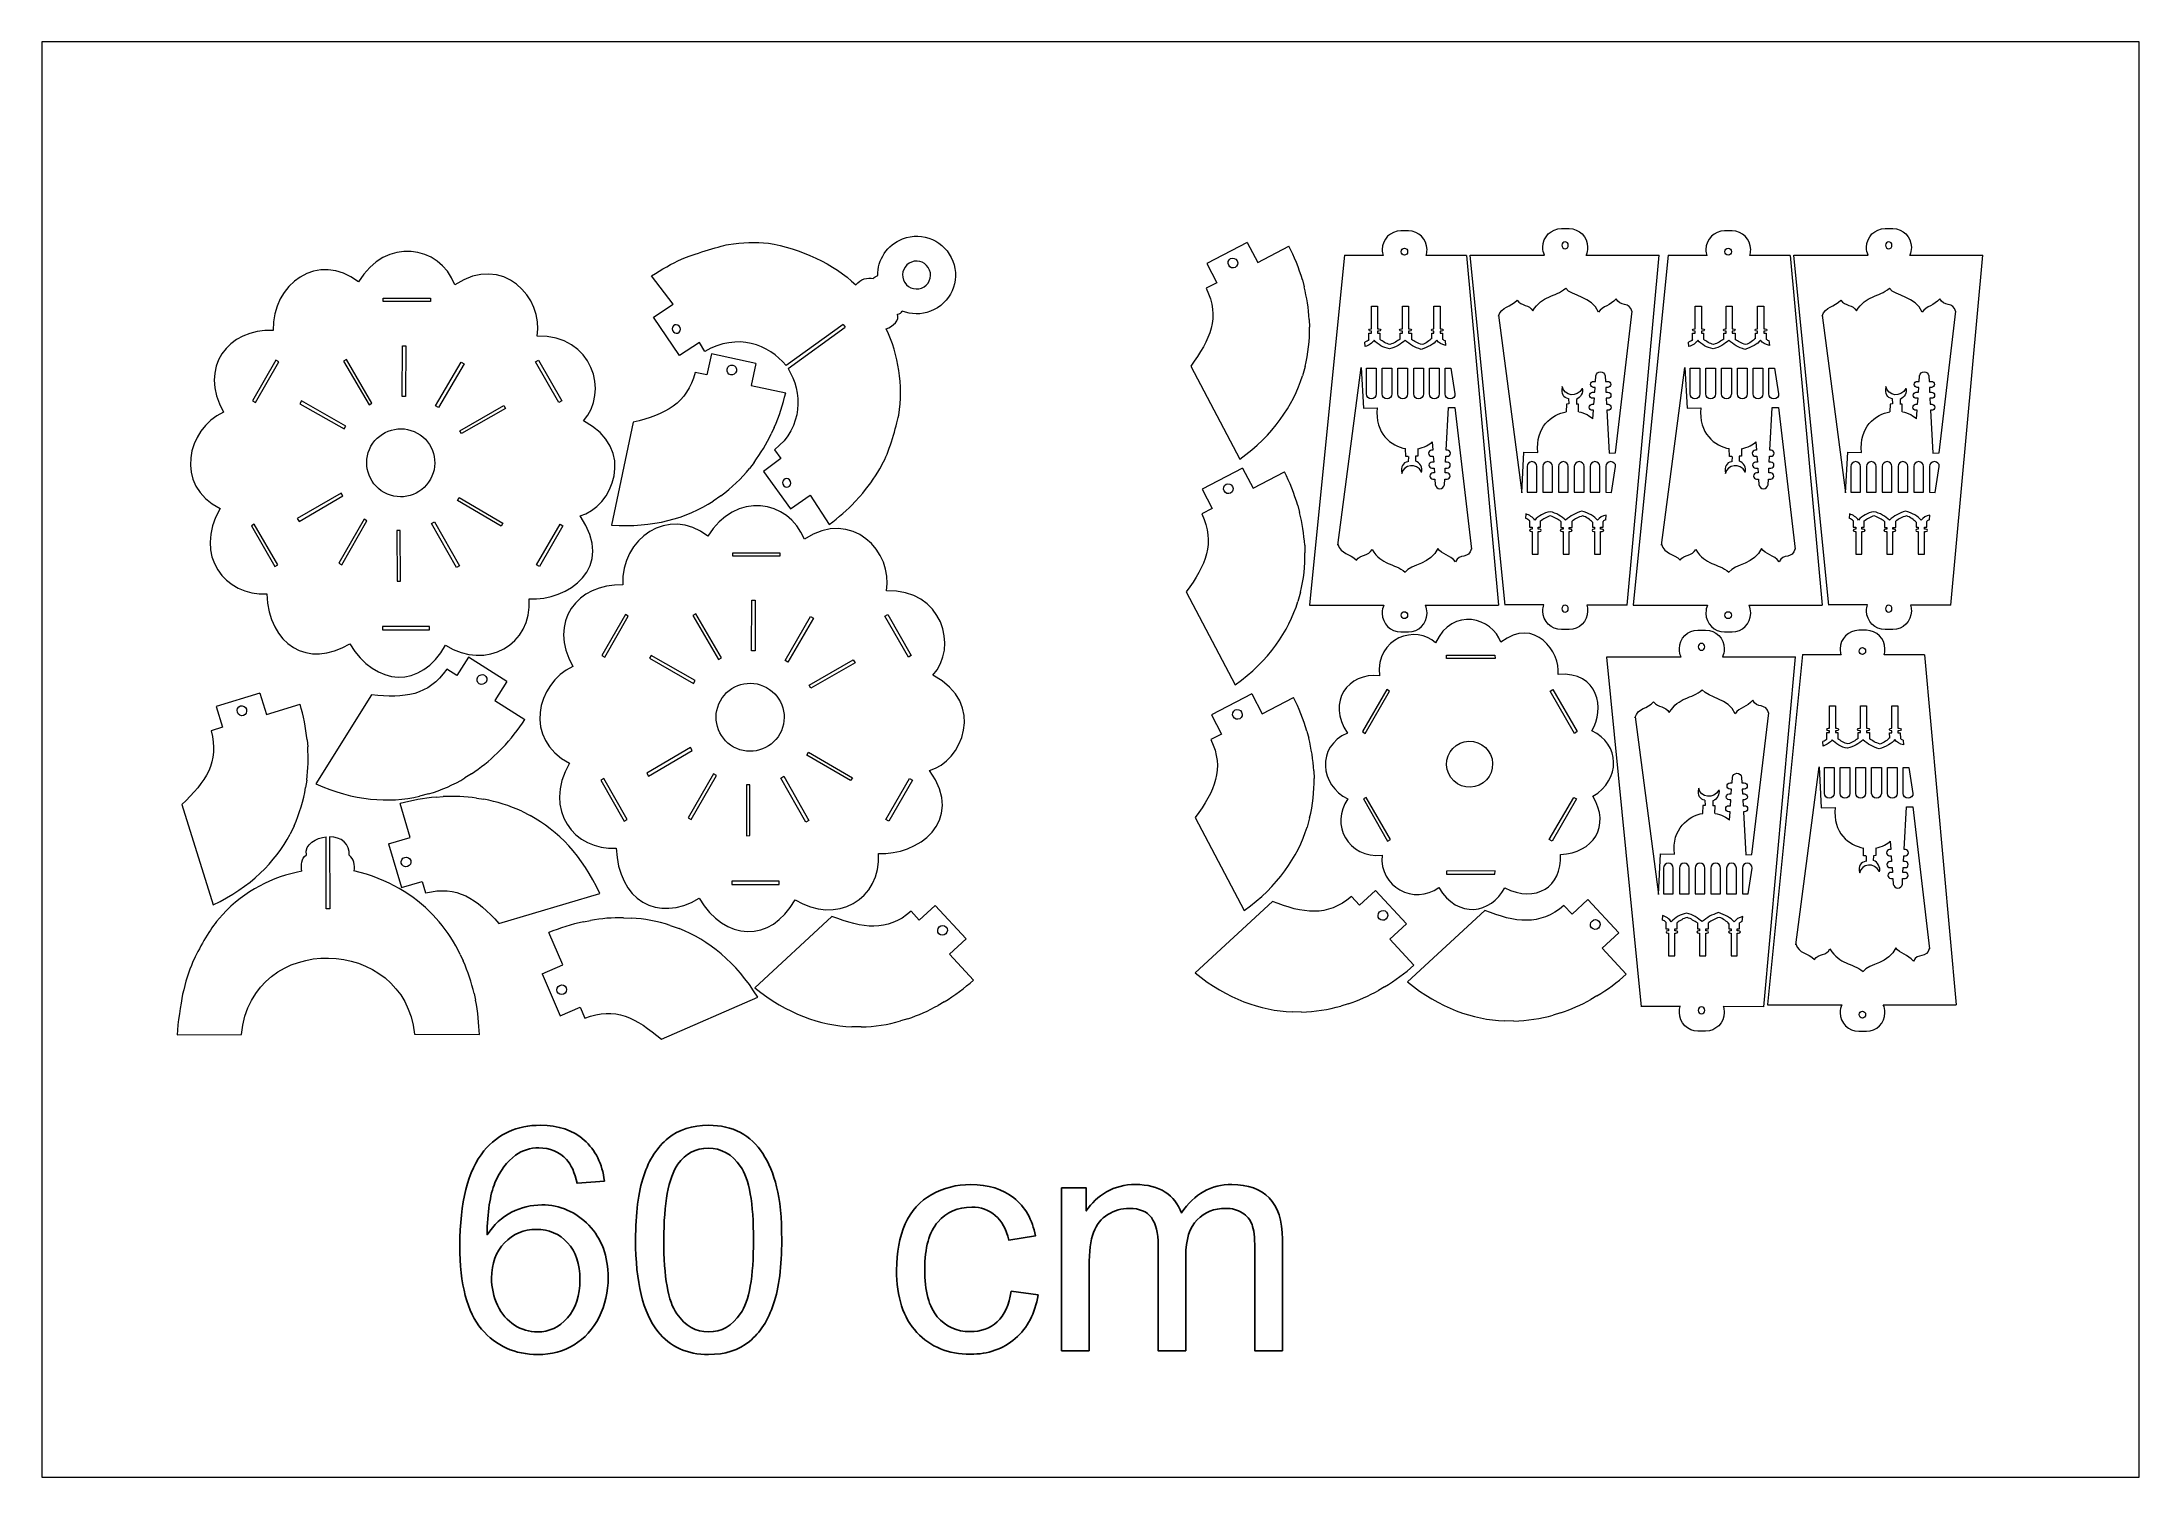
# Model space of a CAD drawing. Header units: millimetres. Extents: x -872 to 869, y -2161 to 2179.
# Drawn here: x -872 to 685, y 1113 to 2179 of the extents above.
import ezdxf

# ---------------------------------------------------------------- set-up
doc = ezdxf.new("R2010")
doc.units = ezdxf.units.MM
doc.header["$MEASUREMENT"] = 0
doc.layers.add('Layer 1', color=7, linetype='Continuous')

msp = doc.modelspace()

# ---------------------------------------------------------------- linework, layer by layer
at = {"layer": 'Layer 1', "color": 250, "lineweight": 18}
msp.add_lwpolyline([(-872.4922, 1112.7839), (685.3746, 1112.7839), (685.3746, 2178.9405), (-872.4922, 2178.9405), (-872.4922, 1112.7839)], close=True, dxfattribs=at)
at = {"layer": 'Layer 1', "color": 240, "lineweight": 13}
for points, knots in [([(-504.6566, 1960.2996), (-463.191, 1961.7059), (-450.9378, 1918.1851), (-470.2688, 1897.5082), (-470.2688, 1897.5082), (-429.9522, 1876.7682), (-448.8539, 1832.8735), (-472.7743, 1826.8217), (-472.7743, 1826.8217), (-445.371, 1788.2449), (-482.4711, 1763.3928), (-510.5563, 1765.183), (-510.5563, 1765.183), (-508.1959, 1730.9808), (-542.3519, 1711.7895), (-572.6352, 1730.7028), (-572.6352, 1730.7028), (-590.6705, 1698.2476), (-624.9814, 1699.8976), (-643.755, 1731.8501), (-643.755, 1731.8501), (-674.8536, 1713.1008), (-704.0176, 1730.7453), (-705.4317, 1769.0235), (-705.4317, 1769.0235), (-736.4352, 1767.2064), (-760.2244, 1797.1349), (-740.2064, 1832.2301), (-740.2064, 1832.2301), (-774.4473, 1849.663), (-764.9768, 1891.1982), (-737.5873, 1903.985), (-737.5873, 1903.985), (-756.4603, 1936.9483), (-734.2928, 1965.9206), (-700.6498, 1964.6085), (-700.6498, 1964.6085), (-702.071, 1998.9966), (-666.7469, 2024.0052), (-637.3856, 2000.715), (-637.3856, 2000.715), (-617.0702, 2034.1922), (-577.4238, 2028.3136), (-565.6865, 1998.5087), (-565.6865, 1998.5087), (-530.3936, 2022.1354), (-499.3579, 1988.7952), (-504.6566, 1960.2996)], [0, 0, 0, 0, 0.076923077, 0.076923077, 0.076923077, 0.076923077, 0.153846154, 0.153846154, 0.153846154, 0.153846154, 0.230769231, 0.230769231, 0.230769231, 0.230769231, 0.307692308, 0.307692308, 0.307692308, 0.307692308, 0.384615385, 0.384615385, 0.384615385, 0.384615385, 0.461538462, 0.461538462, 0.461538462, 0.461538462, 0.538461538, 0.538461538, 0.538461538, 0.538461538, 0.615384615, 0.615384615, 0.615384615, 0.615384615, 0.692307692, 0.692307692, 0.692307692, 0.692307692, 0.769230769, 0.769230769, 0.769230769, 0.769230769, 0.846153846, 0.846153846, 0.846153846, 0.846153846, 1, 1, 1, 1]), ([(-618.928, 1985.9974), (-618.928, 1985.9974), (-583.943, 1985.9963), (-583.943, 1985.9963), (-583.943, 1985.9963), (-583.943, 1985.9963), (-583.943, 1988.4946), (-583.943, 1988.4946), (-583.943, 1988.4946), (-583.943, 1988.4946), (-618.9272, 1988.4962), (-618.9272, 1988.4962), (-618.9272, 1988.4962), (-618.9272, 1988.4962), (-618.928, 1985.9974), (-618.928, 1985.9974)], [0, 0, 0, 0, 0.2, 0.2, 0.2, 0.2, 0.4, 0.4, 0.4, 0.4, 0.6, 0.6, 0.6, 0.6, 1, 1, 1, 1]), ([(-604.8436, 1915.5513), (-604.8436, 1915.5513), (-602.3272, 1915.5402), (-602.3272, 1915.5402), (-602.3272, 1915.5402), (-602.3272, 1915.5402), (-602.1436, 1953.2634), (-602.1436, 1953.2634), (-602.1436, 1953.2634), (-602.1436, 1953.2634), (-604.6597, 1953.2735), (-604.6597, 1953.2735), (-604.6597, 1953.2735), (-604.6597, 1953.2735), (-604.8436, 1915.5513), (-604.8436, 1915.5513)], [0, 0, 0, 0, 0.2, 0.2, 0.2, 0.2, 0.4, 0.4, 0.4, 0.4, 0.6, 0.6, 0.6, 0.6, 1, 1, 1, 1]), ([(-696.471, 1941.32), (-696.471, 1941.32), (-713.9626, 1911.0215), (-713.9626, 1911.0215), (-713.9626, 1911.0215), (-713.9626, 1911.0215), (-716.1262, 1912.2707), (-716.1262, 1912.2707), (-716.1262, 1912.2707), (-716.1262, 1912.2707), (-698.6354, 1942.5686), (-698.6354, 1942.5686), (-698.6354, 1942.5686), (-698.6354, 1942.5686), (-696.471, 1941.32), (-696.471, 1941.32)], [0, 0, 0, 0, 0.2, 0.2, 0.2, 0.2, 0.4, 0.4, 0.4, 0.4, 0.6, 0.6, 0.6, 0.6, 1, 1, 1, 1]), ([(-627.331, 1910.5583), (-627.331, 1910.5583), (-629.5047, 1909.2905), (-629.5047, 1909.2905), (-629.5047, 1909.2905), (-629.5047, 1909.2905), (-648.5253, 1941.8679), (-648.5253, 1941.8679), (-648.5253, 1941.8679), (-648.5253, 1941.8679), (-646.3513, 1943.1347), (-646.3513, 1943.1347), (-646.3513, 1943.1347), (-646.3513, 1943.1347), (-627.331, 1910.5583), (-627.331, 1910.5583)], [0, 0, 0, 0, 0.2, 0.2, 0.2, 0.2, 0.4, 0.4, 0.4, 0.4, 0.6, 0.6, 0.6, 0.6, 1, 1, 1, 1]), ([(-580.0518, 1908.5771), (-580.0518, 1908.5771), (-577.8781, 1907.3093), (-577.8781, 1907.3093), (-577.8781, 1907.3093), (-577.8781, 1907.3093), (-558.8575, 1939.8868), (-558.8575, 1939.8868), (-558.8575, 1939.8868), (-558.8575, 1939.8868), (-561.0314, 1941.1535), (-561.0314, 1941.1535), (-561.0314, 1941.1535), (-561.0314, 1941.1535), (-580.0518, 1908.5771), (-580.0518, 1908.5771)], [0, 0, 0, 0, 0.2, 0.2, 0.2, 0.2, 0.4, 0.4, 0.4, 0.4, 0.6, 0.6, 0.6, 0.6, 1, 1, 1, 1]), ([(-505.8877, 1941.32), (-505.8877, 1941.32), (-488.3961, 1911.0216), (-488.3961, 1911.0216), (-488.3961, 1911.0216), (-488.3961, 1911.0216), (-486.2326, 1912.2707), (-486.2326, 1912.2707), (-486.2326, 1912.2707), (-486.2326, 1912.2707), (-503.7233, 1942.5687), (-503.7233, 1942.5687), (-503.7233, 1942.5687), (-503.7233, 1942.5687), (-505.8877, 1941.32), (-505.8877, 1941.32)], [0, 0, 0, 0, 0.2, 0.2, 0.2, 0.2, 0.4, 0.4, 0.4, 0.4, 0.6, 0.6, 0.6, 0.6, 1, 1, 1, 1]), ([(-562.0686, 1890.1414), (-562.0686, 1890.1414), (-560.82, 1887.9566), (-560.82, 1887.9566), (-560.82, 1887.9566), (-560.82, 1887.9566), (-528.0589, 1906.6592), (-528.0589, 1906.6592), (-528.0589, 1906.6592), (-528.0589, 1906.6592), (-529.3082, 1908.8432), (-529.3082, 1908.8432), (-529.3082, 1908.8432), (-529.3082, 1908.8432), (-562.0686, 1890.1414), (-562.0686, 1890.1414)], [0, 0, 0, 0, 0.2, 0.2, 0.2, 0.2, 0.4, 0.4, 0.4, 0.4, 0.6, 0.6, 0.6, 0.6, 1, 1, 1, 1]), ([(-593.6963, 1888.3746), (-605.8942, 1895.1502), (-621.2742, 1890.7561), (-628.0505, 1878.5581), (-628.0505, 1878.5581), (-634.8254, 1866.361), (-630.4313, 1850.9807), (-618.2339, 1844.2052), (-618.2339, 1844.2052), (-606.0366, 1837.4288), (-590.6568, 1841.8241), (-583.8809, 1854.021), (-583.8809, 1854.021), (-577.1042, 1866.218), (-581.4996, 1881.5993), (-593.6963, 1888.3746)], [0, 0, 0, 0, 0.2, 0.2, 0.2, 0.2, 0.4, 0.4, 0.4, 0.4, 0.6, 0.6, 0.6, 0.6, 1, 1, 1, 1]), ([(-650.2049, 1843.8011), (-650.2049, 1843.8011), (-648.9371, 1841.6274), (-648.9371, 1841.6274), (-648.9371, 1841.6274), (-648.9371, 1841.6274), (-681.5145, 1822.6068), (-681.5145, 1822.6068), (-681.5145, 1822.6068), (-681.5145, 1822.6068), (-682.7813, 1824.7808), (-682.7813, 1824.7808), (-682.7813, 1824.7808), (-682.7813, 1824.7808), (-650.2049, 1843.8011), (-650.2049, 1843.8011)], [0, 0, 0, 0, 0.2, 0.2, 0.2, 0.2, 0.4, 0.4, 0.4, 0.4, 0.6, 0.6, 0.6, 0.6, 1, 1, 1, 1]), ([(-562.6121, 1840.4382), (-562.6121, 1840.4382), (-563.8799, 1838.2645), (-563.8799, 1838.2645), (-563.8799, 1838.2645), (-563.8799, 1838.2645), (-531.3025, 1819.2439), (-531.3025, 1819.2439), (-531.3025, 1819.2439), (-531.3025, 1819.2439), (-530.0357, 1821.4178), (-530.0357, 1821.4178), (-530.0357, 1821.4178), (-530.0357, 1821.4178), (-562.6121, 1840.4382), (-562.6121, 1840.4382)], [0, 0, 0, 0, 0.2, 0.2, 0.2, 0.2, 0.4, 0.4, 0.4, 0.4, 0.6, 0.6, 0.6, 0.6, 1, 1, 1, 1]), ([(-245.0933, 1771.2394), (-203.6277, 1772.6457), (-191.3745, 1729.1249), (-210.7055, 1708.448), (-210.7055, 1708.448), (-170.3889, 1687.708), (-189.2906, 1643.8133), (-213.211, 1637.7615), (-213.211, 1637.7615), (-185.8077, 1599.1847), (-222.9078, 1574.3326), (-250.993, 1576.1228), (-250.993, 1576.1228), (-248.6326, 1541.9206), (-282.7886, 1522.7293), (-313.0719, 1541.6426), (-313.0719, 1541.6426), (-331.1072, 1509.1874), (-365.4181, 1510.8374), (-384.1917, 1542.7899), (-384.1917, 1542.7899), (-415.2903, 1524.0406), (-444.4543, 1541.6851), (-445.8684, 1579.9633), (-445.8684, 1579.9633), (-476.8719, 1578.1462), (-500.6611, 1608.0747), (-480.6431, 1643.1699), (-480.6431, 1643.1699), (-514.884, 1660.6028), (-505.4135, 1702.138), (-478.024, 1714.9248), (-478.024, 1714.9248), (-496.897, 1747.8881), (-474.7295, 1776.8604), (-441.0865, 1775.5483), (-441.0865, 1775.5483), (-442.5077, 1809.9364), (-407.1836, 1834.945), (-377.8223, 1811.6548), (-377.8223, 1811.6548), (-357.5069, 1845.132), (-317.8605, 1839.2534), (-306.1232, 1809.4485), (-306.1232, 1809.4485), (-270.8303, 1833.0752), (-239.7946, 1799.735), (-245.0933, 1771.2394)], [0, 0, 0, 0, 0.076923077, 0.076923077, 0.076923077, 0.076923077, 0.153846154, 0.153846154, 0.153846154, 0.153846154, 0.230769231, 0.230769231, 0.230769231, 0.230769231, 0.307692308, 0.307692308, 0.307692308, 0.307692308, 0.384615385, 0.384615385, 0.384615385, 0.384615385, 0.461538462, 0.461538462, 0.461538462, 0.461538462, 0.538461538, 0.538461538, 0.538461538, 0.538461538, 0.615384615, 0.615384615, 0.615384615, 0.615384615, 0.692307692, 0.692307692, 0.692307692, 0.692307692, 0.769230769, 0.769230769, 0.769230769, 0.769230769, 0.846153846, 0.846153846, 0.846153846, 0.846153846, 1, 1, 1, 1]), ([(-633.2099, 1824.3771), (-633.2099, 1824.3771), (-631.0251, 1823.1285), (-631.0251, 1823.1285), (-631.0251, 1823.1285), (-631.0251, 1823.1285), (-649.7277, 1790.3675), (-649.7277, 1790.3675), (-649.7277, 1790.3675), (-649.7277, 1790.3675), (-651.9118, 1791.6168), (-651.9118, 1791.6168), (-651.9118, 1791.6168), (-651.9118, 1791.6168), (-633.2099, 1824.3771), (-633.2099, 1824.3771)], [0, 0, 0, 0, 0.2, 0.2, 0.2, 0.2, 0.4, 0.4, 0.4, 0.4, 0.6, 0.6, 0.6, 0.6, 1, 1, 1, 1]), ([(-714.7568, 1820.7294), (-714.7568, 1820.7294), (-697.2634, 1790.432), (-697.2634, 1790.432), (-697.2634, 1790.432), (-697.2634, 1790.432), (-699.427, 1789.1829), (-699.427, 1789.1829), (-699.427, 1789.1829), (-699.427, 1789.1829), (-716.9204, 1819.4793), (-716.9204, 1819.4793), (-716.9204, 1819.4793), (-716.9204, 1819.4793), (-714.7568, 1820.7294), (-714.7568, 1820.7294)], [0, 0, 0, 0, 0.2, 0.2, 0.2, 0.2, 0.4, 0.4, 0.4, 0.4, 0.6, 0.6, 0.6, 0.6, 1, 1, 1, 1]), ([(-608.7799, 1816.0529), (-608.7799, 1816.0529), (-606.2635, 1816.064), (-606.2635, 1816.064), (-606.2635, 1816.064), (-606.2635, 1816.064), (-606.0799, 1778.3408), (-606.0799, 1778.3408), (-606.0799, 1778.3408), (-606.0799, 1778.3408), (-608.596, 1778.3307), (-608.596, 1778.3307), (-608.596, 1778.3307), (-608.596, 1778.3307), (-608.7799, 1816.0529), (-608.7799, 1816.0529)], [0, 0, 0, 0, 0.2, 0.2, 0.2, 0.2, 0.4, 0.4, 0.4, 0.4, 0.6, 0.6, 0.6, 0.6, 1, 1, 1, 1]), ([(-580.9907, 1822.422), (-580.9907, 1822.422), (-583.1755, 1821.1734), (-583.1755, 1821.1734), (-583.1755, 1821.1734), (-583.1755, 1821.1734), (-564.4729, 1788.4123), (-564.4729, 1788.4123), (-564.4729, 1788.4123), (-564.4729, 1788.4123), (-562.2889, 1789.6616), (-562.2889, 1789.6616), (-562.2889, 1789.6616), (-562.2889, 1789.6616), (-580.9907, 1822.422), (-580.9907, 1822.422)], [0, 0, 0, 0, 0.2, 0.2, 0.2, 0.2, 0.4, 0.4, 0.4, 0.4, 0.6, 0.6, 0.6, 0.6, 1, 1, 1, 1]), ([(-487.6019, 1820.7293), (-487.6019, 1820.7293), (-505.0953, 1790.4319), (-505.0953, 1790.4319), (-505.0953, 1790.4319), (-505.0953, 1790.4319), (-502.9318, 1789.1829), (-502.9318, 1789.1829), (-502.9318, 1789.1829), (-502.9318, 1789.1829), (-485.4383, 1819.4792), (-485.4383, 1819.4792), (-485.4383, 1819.4792), (-485.4383, 1819.4792), (-487.6019, 1820.7293), (-487.6019, 1820.7293)], [0, 0, 0, 0, 0.2, 0.2, 0.2, 0.2, 0.4, 0.4, 0.4, 0.4, 0.6, 0.6, 0.6, 0.6, 1, 1, 1, 1]), ([(-359.3647, 1796.9372), (-359.3647, 1796.9372), (-324.3797, 1796.9361), (-324.3797, 1796.9361), (-324.3797, 1796.9361), (-324.3797, 1796.9361), (-324.3797, 1799.4344), (-324.3797, 1799.4344), (-324.3797, 1799.4344), (-324.3797, 1799.4344), (-359.3639, 1799.436), (-359.3639, 1799.436), (-359.3639, 1799.436), (-359.3639, 1799.436), (-359.3647, 1796.9372), (-359.3647, 1796.9372)], [0, 0, 0, 0, 0.2, 0.2, 0.2, 0.2, 0.4, 0.4, 0.4, 0.4, 0.6, 0.6, 0.6, 0.6, 1, 1, 1, 1]), ([(-345.2803, 1726.4911), (-345.2803, 1726.4911), (-342.7639, 1726.48), (-342.7639, 1726.48), (-342.7639, 1726.48), (-342.7639, 1726.48), (-342.5803, 1764.2032), (-342.5803, 1764.2032), (-342.5803, 1764.2032), (-342.5803, 1764.2032), (-345.0964, 1764.2133), (-345.0964, 1764.2133), (-345.0964, 1764.2133), (-345.0964, 1764.2133), (-345.2803, 1726.4911), (-345.2803, 1726.4911)], [0, 0, 0, 0, 0.2, 0.2, 0.2, 0.2, 0.4, 0.4, 0.4, 0.4, 0.6, 0.6, 0.6, 0.6, 1, 1, 1, 1]), ([(-436.9077, 1752.2598), (-436.9077, 1752.2598), (-454.3993, 1721.9613), (-454.3993, 1721.9613), (-454.3993, 1721.9613), (-454.3993, 1721.9613), (-456.5629, 1723.2105), (-456.5629, 1723.2105), (-456.5629, 1723.2105), (-456.5629, 1723.2105), (-439.0721, 1753.5084), (-439.0721, 1753.5084), (-439.0721, 1753.5084), (-439.0721, 1753.5084), (-436.9077, 1752.2598), (-436.9077, 1752.2598)], [0, 0, 0, 0, 0.2, 0.2, 0.2, 0.2, 0.4, 0.4, 0.4, 0.4, 0.6, 0.6, 0.6, 0.6, 1, 1, 1, 1]), ([(-367.7677, 1721.4981), (-367.7677, 1721.4981), (-369.9414, 1720.2303), (-369.9414, 1720.2303), (-369.9414, 1720.2303), (-369.9414, 1720.2303), (-388.962, 1752.8077), (-388.962, 1752.8077), (-388.962, 1752.8077), (-388.962, 1752.8077), (-386.788, 1754.0745), (-386.788, 1754.0745), (-386.788, 1754.0745), (-386.788, 1754.0745), (-367.7677, 1721.4981), (-367.7677, 1721.4981)], [0, 0, 0, 0, 0.2, 0.2, 0.2, 0.2, 0.4, 0.4, 0.4, 0.4, 0.6, 0.6, 0.6, 0.6, 1, 1, 1, 1]), ([(-320.4885, 1719.5169), (-320.4885, 1719.5169), (-318.3148, 1718.2491), (-318.3148, 1718.2491), (-318.3148, 1718.2491), (-318.3148, 1718.2491), (-299.2942, 1750.8266), (-299.2942, 1750.8266), (-299.2942, 1750.8266), (-299.2942, 1750.8266), (-301.4681, 1752.0933), (-301.4681, 1752.0933), (-301.4681, 1752.0933), (-301.4681, 1752.0933), (-320.4885, 1719.5169), (-320.4885, 1719.5169)], [0, 0, 0, 0, 0.2, 0.2, 0.2, 0.2, 0.4, 0.4, 0.4, 0.4, 0.6, 0.6, 0.6, 0.6, 1, 1, 1, 1]), ([(-246.3244, 1752.2598), (-246.3244, 1752.2598), (-228.8328, 1721.9614), (-228.8328, 1721.9614), (-228.8328, 1721.9614), (-228.8328, 1721.9614), (-226.6693, 1723.2105), (-226.6693, 1723.2105), (-226.6693, 1723.2105), (-226.6693, 1723.2105), (-244.16, 1753.5085), (-244.16, 1753.5085), (-244.16, 1753.5085), (-244.16, 1753.5085), (-246.3244, 1752.2598), (-246.3244, 1752.2598)], [0, 0, 0, 0, 0.2, 0.2, 0.2, 0.2, 0.4, 0.4, 0.4, 0.4, 0.6, 0.6, 0.6, 0.6, 1, 1, 1, 1]), ([(-619.4652, 1744.5981), (-619.4652, 1744.5981), (-584.4802, 1744.5992), (-584.4802, 1744.5992), (-584.4802, 1744.5992), (-584.4802, 1744.5992), (-584.4802, 1742.1009), (-584.4802, 1742.1009), (-584.4802, 1742.1009), (-584.4802, 1742.1009), (-619.4644, 1742.0993), (-619.4644, 1742.0993), (-619.4644, 1742.0993), (-619.4644, 1742.0993), (-619.4652, 1744.5981), (-619.4652, 1744.5981)], [0, 0, 0, 0, 0.2, 0.2, 0.2, 0.2, 0.4, 0.4, 0.4, 0.4, 0.6, 0.6, 0.6, 0.6, 1, 1, 1, 1]), ([(-302.5053, 1701.0812), (-302.5053, 1701.0812), (-301.2567, 1698.8964), (-301.2567, 1698.8964), (-301.2567, 1698.8964), (-301.2567, 1698.8964), (-268.4956, 1717.599), (-268.4956, 1717.599), (-268.4956, 1717.599), (-268.4956, 1717.599), (-269.7449, 1719.783), (-269.7449, 1719.783), (-269.7449, 1719.783), (-269.7449, 1719.783), (-302.5053, 1701.0812), (-302.5053, 1701.0812)], [0, 0, 0, 0, 0.2, 0.2, 0.2, 0.2, 0.4, 0.4, 0.4, 0.4, 0.6, 0.6, 0.6, 0.6, 1, 1, 1, 1]), ([(-334.133, 1699.3144), (-346.3309, 1706.09), (-361.7109, 1701.6959), (-368.4872, 1689.4979), (-368.4872, 1689.4979), (-375.2621, 1677.3008), (-370.868, 1661.9205), (-358.6706, 1655.145), (-358.6706, 1655.145), (-346.4733, 1648.3686), (-331.0935, 1652.7639), (-324.3176, 1664.9608), (-324.3176, 1664.9608), (-317.5409, 1677.1578), (-321.9363, 1692.5391), (-334.133, 1699.3144)], [0, 0, 0, 0, 0.2, 0.2, 0.2, 0.2, 0.4, 0.4, 0.4, 0.4, 0.6, 0.6, 0.6, 0.6, 1, 1, 1, 1]), ([(-390.6416, 1654.7409), (-390.6416, 1654.7409), (-389.3738, 1652.5672), (-389.3738, 1652.5672), (-389.3738, 1652.5672), (-389.3738, 1652.5672), (-421.9512, 1633.5466), (-421.9512, 1633.5466), (-421.9512, 1633.5466), (-421.9512, 1633.5466), (-423.218, 1635.7206), (-423.218, 1635.7206), (-423.218, 1635.7206), (-423.218, 1635.7206), (-390.6416, 1654.7409), (-390.6416, 1654.7409)], [0, 0, 0, 0, 0.2, 0.2, 0.2, 0.2, 0.4, 0.4, 0.4, 0.4, 0.6, 0.6, 0.6, 0.6, 1, 1, 1, 1]), ([(-303.0488, 1651.378), (-303.0488, 1651.378), (-304.3166, 1649.2043), (-304.3166, 1649.2043), (-304.3166, 1649.2043), (-304.3166, 1649.2043), (-271.7392, 1630.1837), (-271.7392, 1630.1837), (-271.7392, 1630.1837), (-271.7392, 1630.1837), (-270.4724, 1632.3576), (-270.4724, 1632.3576), (-270.4724, 1632.3576), (-270.4724, 1632.3576), (-303.0488, 1651.378), (-303.0488, 1651.378)], [0, 0, 0, 0, 0.2, 0.2, 0.2, 0.2, 0.4, 0.4, 0.4, 0.4, 0.6, 0.6, 0.6, 0.6, 1, 1, 1, 1]), ([(-455.1935, 1631.6692), (-455.1935, 1631.6692), (-437.7001, 1601.3718), (-437.7001, 1601.3718), (-437.7001, 1601.3718), (-437.7001, 1601.3718), (-439.8637, 1600.1227), (-439.8637, 1600.1227), (-439.8637, 1600.1227), (-439.8637, 1600.1227), (-457.3571, 1630.4191), (-457.3571, 1630.4191), (-457.3571, 1630.4191), (-457.3571, 1630.4191), (-455.1935, 1631.6692), (-455.1935, 1631.6692)], [0, 0, 0, 0, 0.2, 0.2, 0.2, 0.2, 0.4, 0.4, 0.4, 0.4, 0.6, 0.6, 0.6, 0.6, 1, 1, 1, 1]), ([(-373.6466, 1635.3169), (-373.6466, 1635.3169), (-371.4618, 1634.0683), (-371.4618, 1634.0683), (-371.4618, 1634.0683), (-371.4618, 1634.0683), (-390.1644, 1601.3073), (-390.1644, 1601.3073), (-390.1644, 1601.3073), (-390.1644, 1601.3073), (-392.3485, 1602.5566), (-392.3485, 1602.5566), (-392.3485, 1602.5566), (-392.3485, 1602.5566), (-373.6466, 1635.3169), (-373.6466, 1635.3169)], [0, 0, 0, 0, 0.2, 0.2, 0.2, 0.2, 0.4, 0.4, 0.4, 0.4, 0.6, 0.6, 0.6, 0.6, 1, 1, 1, 1]), ([(-349.2166, 1626.9927), (-349.2166, 1626.9927), (-346.7002, 1627.0038), (-346.7002, 1627.0038), (-346.7002, 1627.0038), (-346.7002, 1627.0038), (-346.5166, 1589.2806), (-346.5166, 1589.2806), (-346.5166, 1589.2806), (-346.5166, 1589.2806), (-349.0327, 1589.2705), (-349.0327, 1589.2705), (-349.0327, 1589.2705), (-349.0327, 1589.2705), (-349.2166, 1626.9927), (-349.2166, 1626.9927)], [0, 0, 0, 0, 0.2, 0.2, 0.2, 0.2, 0.4, 0.4, 0.4, 0.4, 0.6, 0.6, 0.6, 0.6, 1, 1, 1, 1]), ([(-321.4274, 1633.3618), (-321.4274, 1633.3618), (-323.6122, 1632.1132), (-323.6122, 1632.1132), (-323.6122, 1632.1132), (-323.6122, 1632.1132), (-304.9096, 1599.3521), (-304.9096, 1599.3521), (-304.9096, 1599.3521), (-304.9096, 1599.3521), (-302.7256, 1600.6014), (-302.7256, 1600.6014), (-302.7256, 1600.6014), (-302.7256, 1600.6014), (-321.4274, 1633.3618), (-321.4274, 1633.3618)], [0, 0, 0, 0, 0.2, 0.2, 0.2, 0.2, 0.4, 0.4, 0.4, 0.4, 0.6, 0.6, 0.6, 0.6, 1, 1, 1, 1]), ([(-228.0386, 1631.6691), (-228.0386, 1631.6691), (-245.532, 1601.3717), (-245.532, 1601.3717), (-245.532, 1601.3717), (-245.532, 1601.3717), (-243.3685, 1600.1227), (-243.3685, 1600.1227), (-243.3685, 1600.1227), (-243.3685, 1600.1227), (-225.875, 1630.419), (-225.875, 1630.419), (-225.875, 1630.419), (-225.875, 1630.419), (-228.0386, 1631.6691), (-228.0386, 1631.6691)], [0, 0, 0, 0, 0.2, 0.2, 0.2, 0.2, 0.4, 0.4, 0.4, 0.4, 0.6, 0.6, 0.6, 0.6, 1, 1, 1, 1]), ([(-359.9019, 1555.5379), (-359.9019, 1555.5379), (-324.9169, 1555.539), (-324.9169, 1555.539), (-324.9169, 1555.539), (-324.9169, 1555.539), (-324.9169, 1553.0407), (-324.9169, 1553.0407), (-324.9169, 1553.0407), (-324.9169, 1553.0407), (-359.9011, 1553.0391), (-359.9011, 1553.0391), (-359.9011, 1553.0391), (-359.9011, 1553.0391), (-359.9019, 1555.5379), (-359.9019, 1555.5379)], [0, 0, 0, 0, 0.2, 0.2, 0.2, 0.2, 0.4, 0.4, 0.4, 0.4, 0.6, 0.6, 0.6, 0.6, 1, 1, 1, 1])]:
    msp.add_open_spline(points, degree=3, knots=knots, dxfattribs=at)
at = {"layer": 'Layer 1', "color": 240, "lineweight": 9}
for points, knots in [([(-319.7566, 1938.5507), (-332.342, 1954.2918), (-355.8442, 1963.1305), (-380.0711, 1948.9663), (-380.0711, 1948.9663), (-380.0711, 1948.9663), (-384.0748, 1955.7046), (-384.0748, 1955.7046), (-384.0748, 1955.7046), (-384.0748, 1955.7046), (-398.8898, 1945.9072), (-398.8898, 1945.9072), (-398.8898, 1945.9072), (-398.8898, 1945.9072), (-418.1775, 1974.3767), (-418.1775, 1974.3767), (-418.1775, 1974.3767), (-418.1775, 1974.3767), (-403.6094, 1984.1259), (-403.6094, 1984.1259), (-403.6094, 1984.1259), (-403.6094, 1984.1259), (-419.6031, 2005.1866), (-419.6031, 2005.1866), (-419.6031, 2005.1866), (-412.1049, 2010.1079), (-404.6644, 2014.2346), (-397.3193, 2017.6195), (-397.3193, 2017.6195), (-389.0507, 2021.0843), (-370.4475, 2026.821), (-362.4918, 2028.5049), (-362.4918, 2028.5049), (-352.2303, 2030.1882), (-342.3001, 2030.4585), (-332.8132, 2029.5009), (-332.8132, 2029.5009), (-310.0599, 2025.7121), (-283.3451, 2013.8662), (-267.9791, 1998.4858)], [0, 0, 0, 0, 0.090909091, 0.090909091, 0.090909091, 0.090909091, 0.181818182, 0.181818182, 0.181818182, 0.181818182, 0.272727273, 0.272727273, 0.272727273, 0.272727273, 0.363636364, 0.363636364, 0.363636364, 0.363636364, 0.454545455, 0.454545455, 0.454545455, 0.454545455, 0.545454545, 0.545454545, 0.545454545, 0.545454545, 0.636363636, 0.636363636, 0.636363636, 0.636363636, 0.727272727, 0.727272727, 0.727272727, 0.727272727, 0.818181818, 0.818181818, 0.818181818, 0.818181818, 1, 1, 1, 1]), ([(-251.6092, 2005.3388), (-251.7906, 2017.0902), (-244.7265, 2028.2427), (-233.1189, 2032.7119), (-233.1189, 2032.7119), (-218.2458, 2038.4377), (-201.5491, 2031.0233), (-195.8231, 2016.1516), (-195.8231, 2016.1516), (-190.0975, 2001.2802), (-197.5117, 1984.5826), (-212.3836, 1978.8565), (-212.3836, 1978.8565), (-219.4142, 1976.1497), (-226.854, 1976.3806), (-233.3487, 1978.9467)], [0, 0, 0, 0, 0.2, 0.2, 0.2, 0.2, 0.4, 0.4, 0.4, 0.4, 0.6, 0.6, 0.6, 0.6, 1, 1, 1, 1]), ([(22.8472, 2029.9954), (22.8472, 2029.9954), (30.6289, 2015.1436), (30.6289, 2015.1436), (30.6289, 2015.1436), (30.6289, 2015.1436), (53.8528, 2027.3121), (53.8528, 2027.3121)], [0, 0, 0, 0, 0.333333333, 0.333333333, 0.333333333, 0.333333333, 1, 1, 1, 1]), ([(155.7952, 2020.3647), (156.204, 2021.6643), (156.4256, 2023.0449), (156.4256, 2024.4743), (156.4256, 2024.4743), (156.4256, 2024.4743), (156.4256, 2024.8031), (156.4256, 2024.8031), (156.4256, 2024.8031), (156.4256, 2032.3761), (150.2294, 2038.5725), (142.6568, 2038.5725), (142.6568, 2038.5725), (142.6568, 2038.5725), (136.9184, 2038.5725), (136.9184, 2038.5725), (136.9184, 2038.5725), (129.3454, 2038.5725), (123.1498, 2032.3761), (123.1498, 2024.8031), (123.1498, 2024.8031), (123.1498, 2024.8031), (123.1498, 2024.4751), (123.1498, 2024.4751), (123.1498, 2024.4751), (123.1498, 2023.0321), (123.3738, 2021.6389), (123.7904, 2020.3301)], [0, 0, 0, 0, 0.125, 0.125, 0.125, 0.125, 0.25, 0.25, 0.25, 0.25, 0.375, 0.375, 0.375, 0.375, 0.5, 0.5, 0.5, 0.5, 0.625, 0.625, 0.625, 0.625, 0.75, 0.75, 0.75, 0.75, 1, 1, 1, 1]), ([(139.6224, 2025.7071), (138.2876, 2025.7071), (137.205, 2024.5513), (137.205, 2023.1253), (137.205, 2023.1253), (137.205, 2021.6993), (138.2876, 2020.5437), (139.6224, 2020.5437), (139.6224, 2020.5437), (140.9578, 2020.5437), (142.04, 2021.6993), (142.04, 2023.1253), (142.04, 2023.1253), (142.04, 2024.5517), (140.9578, 2025.7065), (139.6224, 2025.7071)], [0, 0, 0, 0, 0.2, 0.2, 0.2, 0.2, 0.4, 0.4, 0.4, 0.4, 0.6, 0.6, 0.6, 0.6, 1, 1, 1, 1]), ([(243.6995, 2020.5763), (242.9193, 2022.2989), (242.4847, 2024.2107), (242.4847, 2026.2155), (242.4847, 2026.2155), (242.4847, 2026.2155), (242.4847, 2026.5441), (242.4847, 2026.5441), (242.4847, 2026.5441), (242.4847, 2034.1171), (248.6803, 2040.3131), (256.2533, 2040.3131), (256.2533, 2040.3131), (256.2533, 2040.3131), (261.9917, 2040.3131), (261.9917, 2040.3131), (261.9917, 2040.3131), (269.5643, 2040.3131), (275.7605, 2034.1171), (275.7605, 2026.5441), (275.7605, 2026.5441), (275.7605, 2026.5441), (275.7605, 2026.2155), (275.7605, 2026.2155), (275.7605, 2026.2155), (275.7605, 2024.2095), (275.3257, 2022.2989), (274.5455, 2020.5763)], [0, 0, 0, 0, 0.125, 0.125, 0.125, 0.125, 0.25, 0.25, 0.25, 0.25, 0.375, 0.375, 0.375, 0.375, 0.5, 0.5, 0.5, 0.5, 0.625, 0.625, 0.625, 0.625, 0.75, 0.75, 0.75, 0.75, 1, 1, 1, 1]), ([(258.9573, 2025.3123), (257.6225, 2025.3123), (256.5399, 2026.4677), (256.5399, 2027.8935), (256.5399, 2027.8935), (256.5399, 2029.3193), (257.6225, 2030.4747), (258.9573, 2030.4747), (258.9573, 2030.4747), (260.2927, 2030.4747), (261.3749, 2029.3193), (261.3749, 2027.8935), (261.3749, 2027.8935), (261.3749, 2026.4677), (260.2927, 2025.3123), (258.9573, 2025.3123)], [0, 0, 0, 0, 0.2, 0.2, 0.2, 0.2, 0.4, 0.4, 0.4, 0.4, 0.6, 0.6, 0.6, 0.6, 1, 1, 1, 1]), ([(396.2486, 2020.3647), (396.6574, 2021.6643), (396.879, 2023.0449), (396.879, 2024.4743), (396.879, 2024.4743), (396.879, 2024.4743), (396.879, 2024.8031), (396.879, 2024.8031), (396.879, 2024.8031), (396.879, 2032.3761), (390.6828, 2038.5725), (383.1102, 2038.5725), (383.1102, 2038.5725), (383.1102, 2038.5725), (377.3718, 2038.5725), (377.3718, 2038.5725), (377.3718, 2038.5725), (369.7988, 2038.5725), (363.6032, 2032.3761), (363.6032, 2024.8031), (363.6032, 2024.8031), (363.6032, 2024.8031), (363.6032, 2024.4751), (363.6032, 2024.4751), (363.6032, 2024.4751), (363.6032, 2023.0321), (363.8272, 2021.6389), (364.2438, 2020.3301)], [0, 0, 0, 0, 0.125, 0.125, 0.125, 0.125, 0.25, 0.25, 0.25, 0.25, 0.375, 0.375, 0.375, 0.375, 0.5, 0.5, 0.5, 0.5, 0.625, 0.625, 0.625, 0.625, 0.75, 0.75, 0.75, 0.75, 1, 1, 1, 1]), ([(380.0758, 2025.7071), (378.741, 2025.7071), (377.6584, 2024.5513), (377.6584, 2023.1253), (377.6584, 2023.1253), (377.6584, 2021.6993), (378.741, 2020.5437), (380.0758, 2020.5437), (380.0758, 2020.5437), (381.4112, 2020.5437), (382.4934, 2021.6993), (382.4934, 2023.1253), (382.4934, 2023.1253), (382.4934, 2024.5517), (381.4112, 2025.7065), (380.0758, 2025.7071)], [0, 0, 0, 0, 0.2, 0.2, 0.2, 0.2, 0.4, 0.4, 0.4, 0.4, 0.6, 0.6, 0.6, 0.6, 1, 1, 1, 1]), ([(484.1529, 2020.5763), (483.3727, 2022.2989), (482.9381, 2024.2107), (482.9381, 2026.2155), (482.9381, 2026.2155), (482.9381, 2026.2155), (482.9381, 2026.5441), (482.9381, 2026.5441), (482.9381, 2026.5441), (482.9381, 2034.1171), (489.1337, 2040.3131), (496.7067, 2040.3131), (496.7067, 2040.3131), (496.7067, 2040.3131), (502.4451, 2040.3131), (502.4451, 2040.3131), (502.4451, 2040.3131), (510.0177, 2040.3131), (516.2139, 2034.1171), (516.2139, 2026.5441), (516.2139, 2026.5441), (516.2139, 2026.5441), (516.2139, 2026.2155), (516.2139, 2026.2155), (516.2139, 2026.2155), (516.2139, 2024.2095), (515.7791, 2022.2989), (514.9989, 2020.5763)], [0, 0, 0, 0, 0.125, 0.125, 0.125, 0.125, 0.25, 0.25, 0.25, 0.25, 0.375, 0.375, 0.375, 0.375, 0.5, 0.5, 0.5, 0.5, 0.625, 0.625, 0.625, 0.625, 0.75, 0.75, 0.75, 0.75, 1, 1, 1, 1]), ([(499.4107, 2025.3123), (498.0759, 2025.3123), (496.9933, 2026.4677), (496.9933, 2027.8935), (496.9933, 2027.8935), (496.9933, 2029.3193), (498.0759, 2030.4747), (499.4107, 2030.4747), (499.4107, 2030.4747), (500.7461, 2030.4747), (501.8283, 2029.3193), (501.8283, 2027.8935), (501.8283, 2027.8935), (501.8283, 2026.4677), (500.7461, 2025.3123), (499.4107, 2025.3123)], [0, 0, 0, 0, 0.2, 0.2, 0.2, 0.2, 0.4, 0.4, 0.4, 0.4, 0.6, 0.6, 0.6, 0.6, 1, 1, 1, 1]), ([(-219.0288, 1996.1187), (-224.3674, 1994.0628), (-230.3618, 1996.7243), (-232.4169, 2002.0627), (-232.4169, 2002.0627), (-234.4723, 2007.401), (-231.8112, 2013.3948), (-226.4728, 2015.4502), (-226.4728, 2015.4502), (-221.1339, 2017.5054), (-215.1405, 2014.8442), (-213.0854, 2009.5057), (-213.0854, 2009.5057), (-211.0297, 2004.1671), (-213.6911, 1998.1739), (-219.0288, 1996.1187)], [0, 0, 0, 0, 0.2, 0.2, 0.2, 0.2, 0.4, 0.4, 0.4, 0.4, 0.6, 0.6, 0.6, 0.6, 1, 1, 1, 1]), ([(-7.152, 2014.277), (-7.152, 2014.277), (0.3245, 2000.008), (0.3245, 2000.008), (0.3245, 2000.008), (0.3245, 2000.008), (-7.5197, 1995.8979), (-7.5197, 1995.8979)], [0, 0, 0, 0, 0.333333333, 0.333333333, 0.333333333, 0.333333333, 1, 1, 1, 1]), ([(10.4982, 2017.9601), (8.7697, 2017.0546), (8.1361, 2014.853), (9.0844, 2013.0433), (9.0844, 2013.0433), (10.0326, 2011.2339), (12.2026, 2010.5012), (13.9317, 2011.407), (13.9317, 2011.407), (15.6616, 2012.3135), (16.2937, 2014.5143), (15.3456, 2016.324), (15.3456, 2016.324), (14.3973, 2018.1337), (12.2272, 2018.8662), (10.4982, 2017.9601)], [0, 0, 0, 0, 0.2, 0.2, 0.2, 0.2, 0.4, 0.4, 0.4, 0.4, 0.6, 0.6, 0.6, 0.6, 1, 1, 1, 1]), ([(95.083, 2020.5497), (95.083, 2020.5497), (69.1828, 1760.6507), (69.1828, 1760.6507), (69.1828, 1760.6507), (69.1828, 1760.6507), (69.1514, 1760.4019), (69.1514, 1760.4019), (69.1514, 1760.4019), (69.1514, 1760.4019), (124.4486, 1760.4019), (124.4486, 1760.4019)], [0, 0, 0, 0, 0.25, 0.25, 0.25, 0.25, 0.5, 0.5, 0.5, 0.5, 1, 1, 1, 1]), ([(214.4179, 1760.4285), (214.4179, 1760.4285), (188.5177, 2020.3275), (188.5177, 2020.3275), (188.5177, 2020.3275), (188.5177, 2020.3275), (188.4863, 2020.5763), (188.4863, 2020.5763), (188.4863, 2020.5763), (188.4863, 2020.5763), (243.7835, 2020.5763), (243.7835, 2020.5763)], [0, 0, 0, 0, 0.25, 0.25, 0.25, 0.25, 0.5, 0.5, 0.5, 0.5, 1, 1, 1, 1]), ([(335.5364, 2020.5497), (335.5364, 2020.5497), (309.6362, 1760.6507), (309.6362, 1760.6507), (309.6362, 1760.6507), (309.6362, 1760.6507), (309.6048, 1760.4019), (309.6048, 1760.4019), (309.6048, 1760.4019), (309.6048, 1760.4019), (364.902, 1760.4019), (364.902, 1760.4019)], [0, 0, 0, 0, 0.25, 0.25, 0.25, 0.25, 0.5, 0.5, 0.5, 0.5, 1, 1, 1, 1]), ([(454.8713, 1760.4285), (454.8713, 1760.4285), (428.9711, 2020.3275), (428.9711, 2020.3275), (428.9711, 2020.3275), (428.9711, 2020.3275), (428.9397, 2020.5763), (428.9397, 2020.5763), (428.9397, 2020.5763), (428.9397, 2020.5763), (484.2369, 2020.5763), (484.2369, 2020.5763)], [0, 0, 0, 0, 0.25, 0.25, 0.25, 0.25, 0.5, 0.5, 0.5, 0.5, 1, 1, 1, 1]), ([(-267.9791, 1998.4858), (-264.2028, 2002.8522), (-259.3194, 2004.2531), (-254.951, 2003.162), (-254.951, 2003.162), (-254.2556, 2004.242), (-252.9848, 2004.9371), (-251.61, 2005.3387)], [0, 0, 0, 0, 0.333333333, 0.333333333, 0.333333333, 0.333333333, 1, 1, 1, 1]), ([(-7.5197, 1995.8979), (2.8361, 1974.204), (-4.5615, 1957.929), (-19.0905, 1938.0489), (-19.0905, 1938.0489), (-19.0905, 1938.0489), (17.301, 1868.9544), (17.301, 1868.9544), (17.301, 1868.9544), (42.357, 1887.044), (56.9577, 1908.6376), (63.9663, 1930.9732)], [0, 0, 0, 0, 0.25, 0.25, 0.25, 0.25, 0.5, 0.5, 0.5, 0.5, 1, 1, 1, 1]), ([(209.4435, 1975.1953), (211.7653, 1982.8383), (218.6237, 1981.7033), (223.3753, 1987.0503), (223.3753, 1987.0503), (226.6265, 1982.3185), (232.4011, 1984.2953), (234.9215, 1979.0571), (234.9215, 1979.0571), (242.2623, 1991.0805), (251.2199, 1988.9873), (259.4923, 1995.9545)], [0, 0, 0, 0, 0.25, 0.25, 0.25, 0.25, 0.5, 0.5, 0.5, 0.5, 1, 1, 1, 1]), ([(308.8573, 1978.3783), (306.9829, 1986.6499), (299.6837, 1981.7325), (296.9611, 1988.1667), (296.9611, 1988.1667), (292.7393, 1983.0503), (287.0141, 1982.8035), (283.8239, 1978.2399), (283.8239, 1978.2399), (279.1671, 1989.9469), (263.9607, 1989.7147), (259.4923, 1995.9545)], [0, 0, 0, 0, 0.25, 0.25, 0.25, 0.25, 0.5, 0.5, 0.5, 0.5, 1, 1, 1, 1]), ([(449.8969, 1975.1953), (452.2187, 1982.8383), (459.0771, 1981.7033), (463.8287, 1987.0503), (463.8287, 1987.0503), (467.0799, 1982.3185), (472.8545, 1984.2953), (475.3749, 1979.0571), (475.3749, 1979.0571), (482.7157, 1991.0805), (491.6733, 1988.9873), (499.9457, 1995.9545)], [0, 0, 0, 0, 0.25, 0.25, 0.25, 0.25, 0.5, 0.5, 0.5, 0.5, 1, 1, 1, 1]), ([(549.3107, 1978.3783), (547.4363, 1986.6499), (540.1371, 1981.7325), (537.4145, 1988.1667), (537.4145, 1988.1667), (533.1927, 1983.0503), (527.4675, 1982.8035), (524.2773, 1978.2399), (524.2773, 1978.2399), (519.6205, 1989.9469), (504.4141, 1989.7147), (499.9457, 1995.9545)], [0, 0, 0, 0, 0.25, 0.25, 0.25, 0.25, 0.5, 0.5, 0.5, 0.5, 1, 1, 1, 1]), ([(-245.2398, 1965.8521), (-239.7537, 1967.6771), (-235.4563, 1972.2214), (-236.8215, 1976.6704), (-236.8215, 1976.6704), (-235.2914, 1976.8536), (-234.0939, 1977.7889), (-233.3487, 1978.9467)], [0, 0, 0, 0, 0.333333333, 0.333333333, 0.333333333, 0.333333333, 1, 1, 1, 1]), ([(115.1372, 1965.8125), (115.1372, 1965.8125), (115.1372, 1982.6007), (115.1372, 1982.6007), (115.1372, 1982.6007), (115.1372, 1982.6007), (119.7636, 1982.6007), (119.7636, 1982.6007), (119.7636, 1982.6007), (119.7636, 1982.6007), (119.7636, 1965.8125), (119.7636, 1965.8125)], [0, 0, 0, 0, 0.25, 0.25, 0.25, 0.25, 0.5, 0.5, 0.5, 0.5, 1, 1, 1, 1]), ([(138.148, 1965.8305), (138.148, 1965.8305), (138.148, 1982.6007), (138.148, 1982.6007), (138.148, 1982.6007), (138.148, 1982.6007), (142.7744, 1982.6007), (142.7744, 1982.6007), (142.7744, 1982.6007), (142.7744, 1982.6007), (142.7744, 1965.8305), (142.7744, 1965.8305)], [0, 0, 0, 0, 0.25, 0.25, 0.25, 0.25, 0.5, 0.5, 0.5, 0.5, 1, 1, 1, 1]), ([(161.5198, 1965.8305), (161.5198, 1965.8305), (161.5198, 1982.6007), (161.5198, 1982.6007), (161.5198, 1982.6007), (161.5198, 1982.6007), (166.0768, 1982.6007), (166.0768, 1982.6007), (166.0768, 1982.6007), (166.0768, 1982.6007), (166.0768, 1965.8305), (166.0768, 1965.8305)], [0, 0, 0, 0, 0.25, 0.25, 0.25, 0.25, 0.5, 0.5, 0.5, 0.5, 1, 1, 1, 1]), ([(355.5906, 1965.8125), (355.5906, 1965.8125), (355.5906, 1982.6007), (355.5906, 1982.6007), (355.5906, 1982.6007), (355.5906, 1982.6007), (360.217, 1982.6007), (360.217, 1982.6007), (360.217, 1982.6007), (360.217, 1982.6007), (360.217, 1965.8125), (360.217, 1965.8125)], [0, 0, 0, 0, 0.25, 0.25, 0.25, 0.25, 0.5, 0.5, 0.5, 0.5, 1, 1, 1, 1]), ([(378.6014, 1965.8305), (378.6014, 1965.8305), (378.6014, 1982.6007), (378.6014, 1982.6007), (378.6014, 1982.6007), (378.6014, 1982.6007), (383.2278, 1982.6007), (383.2278, 1982.6007), (383.2278, 1982.6007), (383.2278, 1982.6007), (383.2278, 1965.8305), (383.2278, 1965.8305)], [0, 0, 0, 0, 0.25, 0.25, 0.25, 0.25, 0.5, 0.5, 0.5, 0.5, 1, 1, 1, 1]), ([(401.9732, 1965.8305), (401.9732, 1965.8305), (401.9732, 1982.6007), (401.9732, 1982.6007), (401.9732, 1982.6007), (401.9732, 1982.6007), (406.5302, 1982.6007), (406.5302, 1982.6007), (406.5302, 1982.6007), (406.5302, 1982.6007), (406.5302, 1965.8305), (406.5302, 1965.8305)], [0, 0, 0, 0, 0.25, 0.25, 0.25, 0.25, 0.5, 0.5, 0.5, 0.5, 1, 1, 1, 1]), ([(-400.0856, 1962.6682), (-401.6309, 1962.073), (-403.4059, 1962.9431), (-404.0486, 1964.6112), (-404.0486, 1964.6112), (-404.6903, 1966.2798), (-403.958, 1968.1149), (-402.4121, 1968.7105), (-402.4121, 1968.7105), (-400.8647, 1969.3062), (-399.0909, 1968.4357), (-398.4485, 1966.767), (-398.4485, 1966.767), (-397.8064, 1965.099), (-398.5386, 1963.2639), (-400.0856, 1962.6682)], [0, 0, 0, 0, 0.2, 0.2, 0.2, 0.2, 0.4, 0.4, 0.4, 0.4, 0.6, 0.6, 0.6, 0.6, 1, 1, 1, 1]), ([(-247.2647, 1867.0687), (-242.6841, 1875.984), (-238.0123, 1892.6358), (-235.9652, 1901.7879), (-235.9652, 1901.7879), (-232.5699, 1924.1213), (-236.2013, 1946.3384), (-245.2398, 1965.8521)], [0, 0, 0, 0, 0.333333333, 0.333333333, 0.333333333, 0.333333333, 1, 1, 1, 1]), ([(115.1372, 1963.9575), (115.1372, 1963.9575), (114.6086, 1963.9575), (114.6086, 1963.9575), (114.6086, 1963.9575), (113.848, 1963.9575), (113.2264, 1964.3747), (113.2264, 1964.8851), (113.2264, 1964.8851), (113.2264, 1965.3955), (113.848, 1965.8125), (114.6086, 1965.8125), (114.6086, 1965.8125), (114.6086, 1965.8125), (115.1372, 1965.8125), (115.1372, 1965.8125)], [0, 0, 0, 0, 0.2, 0.2, 0.2, 0.2, 0.4, 0.4, 0.4, 0.4, 0.6, 0.6, 0.6, 0.6, 1, 1, 1, 1]), ([(119.7636, 1965.8125), (119.7636, 1965.8125), (120.6178, 1965.8125), (120.6178, 1965.8125), (120.6178, 1965.8125), (121.378, 1965.8125), (121.9998, 1965.3955), (121.9998, 1964.8851), (121.9998, 1964.8851), (121.9998, 1964.3743), (121.378, 1963.9575), (120.6178, 1963.9575), (120.6178, 1963.9575), (120.6178, 1963.9575), (119.7636, 1963.9575), (119.7636, 1963.9575)], [0, 0, 0, 0, 0.2, 0.2, 0.2, 0.2, 0.4, 0.4, 0.4, 0.4, 0.6, 0.6, 0.6, 0.6, 1, 1, 1, 1]), ([(138.148, 1963.9755), (138.148, 1963.9755), (137.4858, 1963.9755), (137.4858, 1963.9755), (137.4858, 1963.9755), (136.7252, 1963.9755), (136.1036, 1964.3925), (136.1036, 1964.9027), (136.1036, 1964.9027), (136.1036, 1965.4133), (136.7252, 1965.8305), (137.4858, 1965.8305), (137.4858, 1965.8305), (137.4858, 1965.8305), (138.148, 1965.8305), (138.148, 1965.8305)], [0, 0, 0, 0, 0.2, 0.2, 0.2, 0.2, 0.4, 0.4, 0.4, 0.4, 0.6, 0.6, 0.6, 0.6, 1, 1, 1, 1]), ([(142.7744, 1965.8305), (142.7744, 1965.8305), (143.495, 1965.8305), (143.495, 1965.8305), (143.495, 1965.8305), (144.2556, 1965.8305), (144.8772, 1965.4133), (144.8772, 1964.9027), (144.8772, 1964.9027), (144.8772, 1964.3925), (144.2556, 1963.9755), (143.495, 1963.9755), (143.495, 1963.9755), (143.495, 1963.9755), (142.7744, 1963.9755), (142.7744, 1963.9755)], [0, 0, 0, 0, 0.2, 0.2, 0.2, 0.2, 0.4, 0.4, 0.4, 0.4, 0.6, 0.6, 0.6, 0.6, 1, 1, 1, 1]), ([(161.5198, 1963.9755), (161.5198, 1963.9755), (161.0806, 1963.9755), (161.0806, 1963.9755), (161.0806, 1963.9755), (160.3202, 1963.9755), (159.6982, 1964.3925), (159.6982, 1964.9027), (159.6982, 1964.9027), (159.6982, 1965.4133), (160.3202, 1965.8305), (161.0806, 1965.8305), (161.0806, 1965.8305), (161.0806, 1965.8305), (161.5198, 1965.8305), (161.5198, 1965.8305)], [0, 0, 0, 0, 0.2, 0.2, 0.2, 0.2, 0.4, 0.4, 0.4, 0.4, 0.6, 0.6, 0.6, 0.6, 1, 1, 1, 1]), ([(166.0768, 1965.8305), (166.0768, 1965.8305), (167.0898, 1965.8305), (167.0898, 1965.8305), (167.0898, 1965.8305), (167.8504, 1965.8305), (168.4722, 1965.4133), (168.4722, 1964.9027), (168.4722, 1964.9027), (168.4722, 1964.3925), (167.8504, 1963.9755), (167.0898, 1963.9755), (167.0898, 1963.9755), (167.0898, 1963.9755), (166.0768, 1963.9755), (166.0768, 1963.9755)], [0, 0, 0, 0, 0.2, 0.2, 0.2, 0.2, 0.4, 0.4, 0.4, 0.4, 0.6, 0.6, 0.6, 0.6, 1, 1, 1, 1]), ([(355.5906, 1963.9575), (355.5906, 1963.9575), (355.062, 1963.9575), (355.062, 1963.9575), (355.062, 1963.9575), (354.3014, 1963.9575), (353.6798, 1964.3747), (353.6798, 1964.8851), (353.6798, 1964.8851), (353.6798, 1965.3955), (354.3014, 1965.8125), (355.062, 1965.8125), (355.062, 1965.8125), (355.062, 1965.8125), (355.5906, 1965.8125), (355.5906, 1965.8125)], [0, 0, 0, 0, 0.2, 0.2, 0.2, 0.2, 0.4, 0.4, 0.4, 0.4, 0.6, 0.6, 0.6, 0.6, 1, 1, 1, 1]), ([(360.217, 1965.8125), (360.217, 1965.8125), (361.0712, 1965.8125), (361.0712, 1965.8125), (361.0712, 1965.8125), (361.8314, 1965.8125), (362.4532, 1965.3955), (362.4532, 1964.8851), (362.4532, 1964.8851), (362.4532, 1964.3743), (361.8314, 1963.9575), (361.0712, 1963.9575), (361.0712, 1963.9575), (361.0712, 1963.9575), (360.217, 1963.9575), (360.217, 1963.9575)], [0, 0, 0, 0, 0.2, 0.2, 0.2, 0.2, 0.4, 0.4, 0.4, 0.4, 0.6, 0.6, 0.6, 0.6, 1, 1, 1, 1]), ([(378.6014, 1963.9755), (378.6014, 1963.9755), (377.9392, 1963.9755), (377.9392, 1963.9755), (377.9392, 1963.9755), (377.1786, 1963.9755), (376.557, 1964.3925), (376.557, 1964.9027), (376.557, 1964.9027), (376.557, 1965.4133), (377.1786, 1965.8305), (377.9392, 1965.8305), (377.9392, 1965.8305), (377.9392, 1965.8305), (378.6014, 1965.8305), (378.6014, 1965.8305)], [0, 0, 0, 0, 0.2, 0.2, 0.2, 0.2, 0.4, 0.4, 0.4, 0.4, 0.6, 0.6, 0.6, 0.6, 1, 1, 1, 1]), ([(383.2278, 1965.8305), (383.2278, 1965.8305), (383.9484, 1965.8305), (383.9484, 1965.8305), (383.9484, 1965.8305), (384.709, 1965.8305), (385.3306, 1965.4133), (385.3306, 1964.9027), (385.3306, 1964.9027), (385.3306, 1964.3925), (384.709, 1963.9755), (383.9484, 1963.9755), (383.9484, 1963.9755), (383.9484, 1963.9755), (383.2278, 1963.9755), (383.2278, 1963.9755)], [0, 0, 0, 0, 0.2, 0.2, 0.2, 0.2, 0.4, 0.4, 0.4, 0.4, 0.6, 0.6, 0.6, 0.6, 1, 1, 1, 1]), ([(401.9732, 1963.9755), (401.9732, 1963.9755), (401.534, 1963.9755), (401.534, 1963.9755), (401.534, 1963.9755), (400.7736, 1963.9755), (400.1516, 1964.3925), (400.1516, 1964.9027), (400.1516, 1964.9027), (400.1516, 1965.4133), (400.7736, 1965.8305), (401.534, 1965.8305), (401.534, 1965.8305), (401.534, 1965.8305), (401.9732, 1965.8305), (401.9732, 1965.8305)], [0, 0, 0, 0, 0.2, 0.2, 0.2, 0.2, 0.4, 0.4, 0.4, 0.4, 0.6, 0.6, 0.6, 0.6, 1, 1, 1, 1]), ([(406.5302, 1965.8305), (406.5302, 1965.8305), (407.5432, 1965.8305), (407.5432, 1965.8305), (407.5432, 1965.8305), (408.3038, 1965.8305), (408.9256, 1965.4133), (408.9256, 1964.9027), (408.9256, 1964.9027), (408.9256, 1964.3925), (408.3038, 1963.9755), (407.5432, 1963.9755), (407.5432, 1963.9755), (407.5432, 1963.9755), (406.5302, 1963.9755), (406.5302, 1963.9755)], [0, 0, 0, 0, 0.2, 0.2, 0.2, 0.2, 0.4, 0.4, 0.4, 0.4, 0.6, 0.6, 0.6, 0.6, 1, 1, 1, 1]), ([(170.282, 1953.5211), (167.2036, 1954.1673), (165.2834, 1955.3283), (163.7626, 1957.3867), (163.7626, 1957.3867), (161.5846, 1954.3591), (157.0062, 1952.0989), (152.1294, 1950.5249), (152.1294, 1950.5249), (146.9926, 1952.1523), (143.9544, 1953.9829), (140.0762, 1957.2249), (140.0762, 1957.2249), (137.138, 1954.6681), (133.2398, 1951.9117), (128.5028, 1951.0099), (128.5028, 1951.0099), (123.7664, 1951.6957), (120.1086, 1954.2785), (117.1104, 1957.3053), (117.1104, 1957.3053), (115.9606, 1955.1187), (113.0136, 1953.6181), (110.515, 1952.6231), (110.515, 1952.6231), (110.515, 1952.6231), (110.3224, 1955.9659), (110.3224, 1955.9659)], [0, 0, 0, 0, 0.125, 0.125, 0.125, 0.125, 0.25, 0.25, 0.25, 0.25, 0.375, 0.375, 0.375, 0.375, 0.5, 0.5, 0.5, 0.5, 0.625, 0.625, 0.625, 0.625, 0.75, 0.75, 0.75, 0.75, 1, 1, 1, 1]), ([(113.4064, 1957.8855), (113.4064, 1957.8855), (113.195, 1957.8855), (113.195, 1957.8855), (113.195, 1957.8855), (113.195, 1957.8855), (113.195, 1962.6055), (113.195, 1962.6055), (113.195, 1962.6055), (113.195, 1962.6055), (115.1372, 1962.6055), (115.1372, 1962.6055)], [0, 0, 0, 0, 0.25, 0.25, 0.25, 0.25, 0.5, 0.5, 0.5, 0.5, 1, 1, 1, 1]), ([(119.7636, 1962.6055), (119.7636, 1962.6055), (121.4742, 1962.6055), (121.4742, 1962.6055), (121.4742, 1962.6055), (121.4742, 1962.6055), (121.4742, 1957.8855), (121.4742, 1957.8855)], [0, 0, 0, 0, 0.333333333, 0.333333333, 0.333333333, 0.333333333, 1, 1, 1, 1]), ([(136.5708, 1958.2175), (134.307, 1956.7749), (131.8674, 1955.1365), (128.9054, 1954.1399), (128.9054, 1954.1399), (126.043, 1954.7947), (123.441, 1956.5057), (121.4478, 1958.0601)], [0, 0, 0, 0, 0.333333333, 0.333333333, 0.333333333, 0.333333333, 1, 1, 1, 1]), ([(136.5708, 1958.1817), (136.5708, 1958.1817), (136.5708, 1962.6853), (136.5708, 1962.6853), (136.5708, 1962.6853), (136.5708, 1962.6853), (138.148, 1962.6853), (138.148, 1962.6853)], [0, 0, 0, 0, 0.333333333, 0.333333333, 0.333333333, 0.333333333, 1, 1, 1, 1]), ([(142.7744, 1962.6853), (142.7744, 1962.6853), (144.8504, 1962.6853), (144.8504, 1962.6853), (144.8504, 1962.6853), (144.8504, 1962.6853), (144.8504, 1957.9889), (144.8504, 1957.9889)], [0, 0, 0, 0, 0.333333333, 0.333333333, 0.333333333, 0.333333333, 1, 1, 1, 1]), ([(160.0004, 1958.7325), (158.269, 1957.2239), (155.711, 1954.9087), (152.7656, 1954.1121), (152.7656, 1954.1121), (149.369, 1955.0107), (147.1444, 1956.5607), (144.8504, 1957.9889)], [0, 0, 0, 0, 0.333333333, 0.333333333, 0.333333333, 0.333333333, 1, 1, 1, 1]), ([(159.9888, 1958.7089), (159.9888, 1958.7089), (159.9218, 1962.5069), (159.9218, 1962.5069), (159.9218, 1962.5069), (159.9218, 1962.5069), (161.5198, 1962.5069), (161.5198, 1962.5069)], [0, 0, 0, 0, 0.333333333, 0.333333333, 0.333333333, 0.333333333, 1, 1, 1, 1]), ([(166.0768, 1962.5069), (166.0768, 1962.5069), (167.8422, 1962.5069), (167.8422, 1962.5069), (167.8422, 1962.5069), (167.8422, 1962.5069), (167.8688, 1958.1843), (167.8688, 1958.1843)], [0, 0, 0, 0, 0.333333333, 0.333333333, 0.333333333, 0.333333333, 1, 1, 1, 1]), ([(410.7354, 1953.5211), (407.657, 1954.1673), (405.7368, 1955.3283), (404.216, 1957.3867), (404.216, 1957.3867), (402.038, 1954.3591), (397.4596, 1952.0989), (392.5828, 1950.5249), (392.5828, 1950.5249), (387.446, 1952.1523), (384.4078, 1953.9829), (380.5296, 1957.2249), (380.5296, 1957.2249), (377.5914, 1954.6681), (373.6932, 1951.9117), (368.9562, 1951.0099), (368.9562, 1951.0099), (364.2198, 1951.6957), (360.562, 1954.2785), (357.5638, 1957.3053), (357.5638, 1957.3053), (356.414, 1955.1187), (353.467, 1953.6181), (350.9684, 1952.6231), (350.9684, 1952.6231), (350.9684, 1952.6231), (350.7758, 1955.9659), (350.7758, 1955.9659)], [0, 0, 0, 0, 0.125, 0.125, 0.125, 0.125, 0.25, 0.25, 0.25, 0.25, 0.375, 0.375, 0.375, 0.375, 0.5, 0.5, 0.5, 0.5, 0.625, 0.625, 0.625, 0.625, 0.75, 0.75, 0.75, 0.75, 1, 1, 1, 1]), ([(353.8598, 1957.8855), (353.8598, 1957.8855), (353.6484, 1957.8855), (353.6484, 1957.8855), (353.6484, 1957.8855), (353.6484, 1957.8855), (353.6484, 1962.6055), (353.6484, 1962.6055), (353.6484, 1962.6055), (353.6484, 1962.6055), (355.5906, 1962.6055), (355.5906, 1962.6055)], [0, 0, 0, 0, 0.25, 0.25, 0.25, 0.25, 0.5, 0.5, 0.5, 0.5, 1, 1, 1, 1]), ([(360.217, 1962.6055), (360.217, 1962.6055), (361.9276, 1962.6055), (361.9276, 1962.6055), (361.9276, 1962.6055), (361.9276, 1962.6055), (361.9276, 1957.8855), (361.9276, 1957.8855)], [0, 0, 0, 0, 0.333333333, 0.333333333, 0.333333333, 0.333333333, 1, 1, 1, 1]), ([(377.0242, 1958.2175), (374.7604, 1956.7749), (372.3208, 1955.1365), (369.3588, 1954.1399), (369.3588, 1954.1399), (366.4964, 1954.7947), (363.8944, 1956.5057), (361.9012, 1958.0601)], [0, 0, 0, 0, 0.333333333, 0.333333333, 0.333333333, 0.333333333, 1, 1, 1, 1]), ([(377.0242, 1958.1817), (377.0242, 1958.1817), (377.0242, 1962.6853), (377.0242, 1962.6853), (377.0242, 1962.6853), (377.0242, 1962.6853), (378.6014, 1962.6853), (378.6014, 1962.6853)], [0, 0, 0, 0, 0.333333333, 0.333333333, 0.333333333, 0.333333333, 1, 1, 1, 1]), ([(383.2278, 1962.6853), (383.2278, 1962.6853), (385.3038, 1962.6853), (385.3038, 1962.6853), (385.3038, 1962.6853), (385.3038, 1962.6853), (385.3038, 1957.9889), (385.3038, 1957.9889)], [0, 0, 0, 0, 0.333333333, 0.333333333, 0.333333333, 0.333333333, 1, 1, 1, 1]), ([(400.4538, 1958.7325), (398.7224, 1957.2239), (396.1644, 1954.9087), (393.219, 1954.1121), (393.219, 1954.1121), (389.8224, 1955.0107), (387.5978, 1956.5607), (385.3038, 1957.9889)], [0, 0, 0, 0, 0.333333333, 0.333333333, 0.333333333, 0.333333333, 1, 1, 1, 1]), ([(400.4422, 1958.7089), (400.4422, 1958.7089), (400.3752, 1962.5069), (400.3752, 1962.5069), (400.3752, 1962.5069), (400.3752, 1962.5069), (401.9732, 1962.5069), (401.9732, 1962.5069)], [0, 0, 0, 0, 0.333333333, 0.333333333, 0.333333333, 0.333333333, 1, 1, 1, 1]), ([(406.5302, 1962.5069), (406.5302, 1962.5069), (408.2956, 1962.5069), (408.2956, 1962.5069), (408.2956, 1962.5069), (408.2956, 1962.5069), (408.3222, 1958.1843), (408.3222, 1958.1843)], [0, 0, 0, 0, 0.333333333, 0.333333333, 0.333333333, 0.333333333, 1, 1, 1, 1]), ([(-387.2422, 1933.4056), (-393.1883, 1910.1136), (-409.2948, 1902.3561), (-433.1867, 1896.3989), (-433.1867, 1896.3989), (-433.1867, 1896.3989), (-449.5077, 1820.0313), (-449.5077, 1820.0313), (-449.5077, 1820.0313), (-418.6797, 1817.8698), (-393.6351, 1825.0966), (-373.9446, 1837.757)], [0, 0, 0, 0, 0.25, 0.25, 0.25, 0.25, 0.5, 0.5, 0.5, 0.5, 1, 1, 1, 1]), ([(-375.1856, 1947.2823), (-375.1856, 1947.2823), (-378.5859, 1931.5363), (-378.5859, 1931.5363), (-378.5859, 1931.5363), (-378.5859, 1931.5363), (-387.2422, 1933.4056), (-387.2422, 1933.4056)], [0, 0, 0, 0, 0.333333333, 0.333333333, 0.333333333, 0.333333333, 1, 1, 1, 1]), ([(-359.2734, 1938.8032), (-361.1807, 1939.2152), (-363.0776, 1937.9306), (-363.5088, 1935.9335), (-363.5088, 1935.9335), (-363.94, 1933.9367), (-362.7431, 1931.9839), (-360.8351, 1931.5718), (-360.8351, 1931.5718), (-358.9262, 1931.1596), (-357.0308, 1932.4445), (-356.5995, 1934.4415), (-356.5995, 1934.4415), (-356.1683, 1936.4386), (-357.3653, 1938.3912), (-359.2734, 1938.8032)], [0, 0, 0, 0, 0.2, 0.2, 0.2, 0.2, 0.4, 0.4, 0.4, 0.4, 0.6, 0.6, 0.6, 0.6, 1, 1, 1, 1]), ([(-342.0811, 1940.1332), (-342.0811, 1940.1332), (-345.6204, 1923.7441), (-345.6204, 1923.7441), (-345.6204, 1923.7441), (-345.6204, 1923.7441), (-319.9925, 1918.2097), (-319.9925, 1918.2097)], [0, 0, 0, 0, 0.333333333, 0.333333333, 0.333333333, 0.333333333, 1, 1, 1, 1]), ([(-318.2152, 1936.3232), (-307.3008, 1918.7624), (-306.9687, 1892.8719), (-328.2003, 1876.0115), (-328.2003, 1876.0115), (-328.2003, 1876.0115), (-323.5881, 1869.4146), (-323.5881, 1869.4146), (-323.5881, 1869.4146), (-323.5881, 1869.4146), (-336.5651, 1859.8814), (-336.5651, 1859.8814), (-336.5651, 1859.8814), (-336.5651, 1859.8814), (-316.4866, 1831.9803), (-316.4866, 1831.9803), (-316.4866, 1831.9803), (-316.4866, 1831.9803), (-301.7744, 1842.2697), (-301.7744, 1842.2697), (-301.7744, 1842.2697), (-301.7744, 1842.2697), (-287.6474, 1820.3306), (-287.6474, 1820.3306), (-287.6474, 1820.3306), (-280.5056, 1825.7375), (-274.1566, 1831.4247), (-268.5597, 1837.3252)], [0, 0, 0, 0, 0.125, 0.125, 0.125, 0.125, 0.25, 0.25, 0.25, 0.25, 0.375, 0.375, 0.375, 0.375, 0.5, 0.5, 0.5, 0.5, 0.625, 0.625, 0.625, 0.625, 0.75, 0.75, 0.75, 0.75, 1, 1, 1, 1]), ([(107.5812, 1937.0579), (107.5812, 1937.0579), (109.1286, 1906.8127), (109.1286, 1906.8127), (109.1286, 1906.8127), (109.1286, 1906.8127), (119.4666, 1907.0343), (119.4666, 1907.0343), (119.4666, 1907.0343), (117.3782, 1888.0655), (129.849, 1878.7469), (140.4738, 1876.7839)], [0, 0, 0, 0, 0.25, 0.25, 0.25, 0.25, 0.5, 0.5, 0.5, 0.5, 1, 1, 1, 1]), ([(118.6296, 1936.6043), (118.6296, 1936.6043), (111.4028, 1936.6043), (111.4028, 1936.6043), (111.4028, 1936.6043), (111.4028, 1936.6043), (111.4028, 1917.4471), (111.4028, 1917.4471), (111.4028, 1917.4471), (111.4028, 1915.4605), (113.0296, 1913.8345), (115.016, 1913.8345), (115.016, 1913.8345), (115.016, 1913.8345), (115.016, 1913.8345), (115.016, 1913.8345), (115.016, 1913.8345), (117.0038, 1913.8345), (118.6296, 1915.4605), (118.6296, 1917.4471), (118.6296, 1917.4471), (118.6296, 1917.4471), (118.6296, 1936.6043), (118.6296, 1936.6043)], [0, 0, 0, 0, 0.142857143, 0.142857143, 0.142857143, 0.142857143, 0.285714286, 0.285714286, 0.285714286, 0.285714286, 0.428571429, 0.428571429, 0.428571429, 0.428571429, 0.571428571, 0.571428571, 0.571428571, 0.571428571, 0.714285714, 0.714285714, 0.714285714, 0.714285714, 1, 1, 1, 1]), ([(130.3374, 1936.6043), (130.3374, 1936.6043), (123.1108, 1936.6043), (123.1108, 1936.6043), (123.1108, 1936.6043), (123.1108, 1936.6043), (123.1108, 1917.4471), (123.1108, 1917.4471), (123.1108, 1917.4471), (123.1108, 1915.4605), (124.7376, 1913.8345), (126.7238, 1913.8345), (126.7238, 1913.8345), (126.7238, 1913.8345), (126.7238, 1913.8345), (126.7238, 1913.8345), (126.7238, 1913.8345), (128.7124, 1913.8345), (130.3374, 1915.4605), (130.3374, 1917.4471), (130.3374, 1917.4471), (130.3374, 1917.4471), (130.3374, 1936.6043), (130.3374, 1936.6043)], [0, 0, 0, 0, 0.142857143, 0.142857143, 0.142857143, 0.142857143, 0.285714286, 0.285714286, 0.285714286, 0.285714286, 0.428571429, 0.428571429, 0.428571429, 0.428571429, 0.571428571, 0.571428571, 0.571428571, 0.571428571, 0.714285714, 0.714285714, 0.714285714, 0.714285714, 1, 1, 1, 1]), ([(142.0454, 1936.6043), (142.0454, 1936.6043), (134.8192, 1936.6043), (134.8192, 1936.6043), (134.8192, 1936.6043), (134.8192, 1936.6043), (134.8192, 1917.4471), (134.8192, 1917.4471), (134.8192, 1917.4471), (134.8192, 1915.4605), (136.4462, 1913.8345), (138.4322, 1913.8345), (138.4322, 1913.8345), (138.4322, 1913.8345), (138.4322, 1913.8345), (138.4322, 1913.8345), (138.4322, 1913.8345), (140.4202, 1913.8345), (142.0454, 1915.4605), (142.0454, 1917.4471), (142.0454, 1917.4471), (142.0454, 1917.4471), (142.0454, 1936.6043), (142.0454, 1936.6043)], [0, 0, 0, 0, 0.142857143, 0.142857143, 0.142857143, 0.142857143, 0.285714286, 0.285714286, 0.285714286, 0.285714286, 0.428571429, 0.428571429, 0.428571429, 0.428571429, 0.571428571, 0.571428571, 0.571428571, 0.571428571, 0.714285714, 0.714285714, 0.714285714, 0.714285714, 1, 1, 1, 1]), ([(153.7534, 1936.6043), (153.7534, 1936.6043), (146.527, 1936.6043), (146.527, 1936.6043), (146.527, 1936.6043), (146.527, 1936.6043), (146.527, 1917.4471), (146.527, 1917.4471), (146.527, 1917.4471), (146.527, 1915.4605), (148.154, 1913.8345), (150.1406, 1913.8345), (150.1406, 1913.8345), (150.1406, 1913.8345), (150.1406, 1913.8345), (150.1406, 1913.8345), (150.1406, 1913.8345), (152.1284, 1913.8345), (153.7534, 1915.4605), (153.7534, 1917.4471), (153.7534, 1917.4471), (153.7534, 1917.4471), (153.7534, 1936.6043), (153.7534, 1936.6043)], [0, 0, 0, 0, 0.142857143, 0.142857143, 0.142857143, 0.142857143, 0.285714286, 0.285714286, 0.285714286, 0.285714286, 0.428571429, 0.428571429, 0.428571429, 0.428571429, 0.571428571, 0.571428571, 0.571428571, 0.571428571, 0.714285714, 0.714285714, 0.714285714, 0.714285714, 1, 1, 1, 1]), ([(165.4616, 1936.6043), (165.4616, 1936.6043), (158.235, 1936.6043), (158.235, 1936.6043), (158.235, 1936.6043), (158.235, 1936.6043), (158.235, 1917.4471), (158.235, 1917.4471), (158.235, 1917.4471), (158.235, 1915.4605), (159.862, 1913.8345), (161.8484, 1913.8345), (161.8484, 1913.8345), (161.8484, 1913.8345), (161.8484, 1913.8345), (161.8484, 1913.8345), (161.8484, 1913.8345), (163.8362, 1913.8345), (165.4616, 1915.4605), (165.4616, 1917.4471), (165.4616, 1917.4471), (165.4616, 1917.4471), (165.4616, 1936.6043), (165.4616, 1936.6043)], [0, 0, 0, 0, 0.142857143, 0.142857143, 0.142857143, 0.142857143, 0.285714286, 0.285714286, 0.285714286, 0.285714286, 0.428571429, 0.428571429, 0.428571429, 0.428571429, 0.571428571, 0.571428571, 0.571428571, 0.571428571, 0.714285714, 0.714285714, 0.714285714, 0.714285714, 1, 1, 1, 1]), ([(174.137, 1936.6871), (174.137, 1936.6871), (169.9432, 1936.6043), (169.9432, 1936.6043), (169.9432, 1936.6043), (169.9432, 1936.6043), (169.9432, 1917.4471), (169.9432, 1917.4471), (169.9432, 1917.4471), (169.9432, 1915.4605), (171.5698, 1913.8345), (173.5562, 1913.8345), (173.5562, 1913.8345), (173.5562, 1913.8345), (173.5562, 1913.8345), (173.5562, 1913.8345), (173.5562, 1913.8345), (175.5446, 1913.8345), (177.4784, 1915.4853), (177.17, 1917.4471), (177.17, 1917.4471), (177.17, 1917.4471), (174.137, 1936.6871), (174.137, 1936.6871)], [0, 0, 0, 0, 0.142857143, 0.142857143, 0.142857143, 0.142857143, 0.285714286, 0.285714286, 0.285714286, 0.285714286, 0.428571429, 0.428571429, 0.428571429, 0.428571429, 0.571428571, 0.571428571, 0.571428571, 0.571428571, 0.714285714, 0.714285714, 0.714285714, 0.714285714, 1, 1, 1, 1]), ([(281.9195, 1930.9119), (282.0437, 1932.5157), (283.5651, 1933.9123), (285.2573, 1933.9407), (285.2573, 1933.9407), (286.9141, 1933.9677), (288.6111, 1932.5573), (288.6707, 1930.9631)], [0, 0, 0, 0, 0.333333333, 0.333333333, 0.333333333, 0.333333333, 1, 1, 1, 1]), ([(348.0346, 1937.0579), (348.0346, 1937.0579), (349.582, 1906.8127), (349.582, 1906.8127), (349.582, 1906.8127), (349.582, 1906.8127), (359.92, 1907.0343), (359.92, 1907.0343), (359.92, 1907.0343), (357.8316, 1888.0655), (370.3024, 1878.7469), (380.9272, 1876.7839)], [0, 0, 0, 0, 0.25, 0.25, 0.25, 0.25, 0.5, 0.5, 0.5, 0.5, 1, 1, 1, 1]), ([(359.083, 1936.6043), (359.083, 1936.6043), (351.8562, 1936.6043), (351.8562, 1936.6043), (351.8562, 1936.6043), (351.8562, 1936.6043), (351.8562, 1917.4471), (351.8562, 1917.4471), (351.8562, 1917.4471), (351.8562, 1915.4605), (353.483, 1913.8345), (355.4694, 1913.8345), (355.4694, 1913.8345), (355.4694, 1913.8345), (355.4694, 1913.8345), (355.4694, 1913.8345), (355.4694, 1913.8345), (357.4572, 1913.8345), (359.083, 1915.4605), (359.083, 1917.4471), (359.083, 1917.4471), (359.083, 1917.4471), (359.083, 1936.6043), (359.083, 1936.6043)], [0, 0, 0, 0, 0.142857143, 0.142857143, 0.142857143, 0.142857143, 0.285714286, 0.285714286, 0.285714286, 0.285714286, 0.428571429, 0.428571429, 0.428571429, 0.428571429, 0.571428571, 0.571428571, 0.571428571, 0.571428571, 0.714285714, 0.714285714, 0.714285714, 0.714285714, 1, 1, 1, 1]), ([(370.7908, 1936.6043), (370.7908, 1936.6043), (363.5642, 1936.6043), (363.5642, 1936.6043), (363.5642, 1936.6043), (363.5642, 1936.6043), (363.5642, 1917.4471), (363.5642, 1917.4471), (363.5642, 1917.4471), (363.5642, 1915.4605), (365.191, 1913.8345), (367.1772, 1913.8345), (367.1772, 1913.8345), (367.1772, 1913.8345), (367.1772, 1913.8345), (367.1772, 1913.8345), (367.1772, 1913.8345), (369.1658, 1913.8345), (370.7908, 1915.4605), (370.7908, 1917.4471), (370.7908, 1917.4471), (370.7908, 1917.4471), (370.7908, 1936.6043), (370.7908, 1936.6043)], [0, 0, 0, 0, 0.142857143, 0.142857143, 0.142857143, 0.142857143, 0.285714286, 0.285714286, 0.285714286, 0.285714286, 0.428571429, 0.428571429, 0.428571429, 0.428571429, 0.571428571, 0.571428571, 0.571428571, 0.571428571, 0.714285714, 0.714285714, 0.714285714, 0.714285714, 1, 1, 1, 1]), ([(382.4988, 1936.6043), (382.4988, 1936.6043), (375.2726, 1936.6043), (375.2726, 1936.6043), (375.2726, 1936.6043), (375.2726, 1936.6043), (375.2726, 1917.4471), (375.2726, 1917.4471), (375.2726, 1917.4471), (375.2726, 1915.4605), (376.8996, 1913.8345), (378.8856, 1913.8345), (378.8856, 1913.8345), (378.8856, 1913.8345), (378.8856, 1913.8345), (378.8856, 1913.8345), (378.8856, 1913.8345), (380.8736, 1913.8345), (382.4988, 1915.4605), (382.4988, 1917.4471), (382.4988, 1917.4471), (382.4988, 1917.4471), (382.4988, 1936.6043), (382.4988, 1936.6043)], [0, 0, 0, 0, 0.142857143, 0.142857143, 0.142857143, 0.142857143, 0.285714286, 0.285714286, 0.285714286, 0.285714286, 0.428571429, 0.428571429, 0.428571429, 0.428571429, 0.571428571, 0.571428571, 0.571428571, 0.571428571, 0.714285714, 0.714285714, 0.714285714, 0.714285714, 1, 1, 1, 1]), ([(394.2068, 1936.6043), (394.2068, 1936.6043), (386.9804, 1936.6043), (386.9804, 1936.6043), (386.9804, 1936.6043), (386.9804, 1936.6043), (386.9804, 1917.4471), (386.9804, 1917.4471), (386.9804, 1917.4471), (386.9804, 1915.4605), (388.6074, 1913.8345), (390.594, 1913.8345), (390.594, 1913.8345), (390.594, 1913.8345), (390.594, 1913.8345), (390.594, 1913.8345), (390.594, 1913.8345), (392.5818, 1913.8345), (394.2068, 1915.4605), (394.2068, 1917.4471), (394.2068, 1917.4471), (394.2068, 1917.4471), (394.2068, 1936.6043), (394.2068, 1936.6043)], [0, 0, 0, 0, 0.142857143, 0.142857143, 0.142857143, 0.142857143, 0.285714286, 0.285714286, 0.285714286, 0.285714286, 0.428571429, 0.428571429, 0.428571429, 0.428571429, 0.571428571, 0.571428571, 0.571428571, 0.571428571, 0.714285714, 0.714285714, 0.714285714, 0.714285714, 1, 1, 1, 1]), ([(405.915, 1936.6043), (405.915, 1936.6043), (398.6884, 1936.6043), (398.6884, 1936.6043), (398.6884, 1936.6043), (398.6884, 1936.6043), (398.6884, 1917.4471), (398.6884, 1917.4471), (398.6884, 1917.4471), (398.6884, 1915.4605), (400.3154, 1913.8345), (402.3018, 1913.8345), (402.3018, 1913.8345), (402.3018, 1913.8345), (402.3018, 1913.8345), (402.3018, 1913.8345), (402.3018, 1913.8345), (404.2896, 1913.8345), (405.915, 1915.4605), (405.915, 1917.4471), (405.915, 1917.4471), (405.915, 1917.4471), (405.915, 1936.6043), (405.915, 1936.6043)], [0, 0, 0, 0, 0.142857143, 0.142857143, 0.142857143, 0.142857143, 0.285714286, 0.285714286, 0.285714286, 0.285714286, 0.428571429, 0.428571429, 0.428571429, 0.428571429, 0.571428571, 0.571428571, 0.571428571, 0.571428571, 0.714285714, 0.714285714, 0.714285714, 0.714285714, 1, 1, 1, 1]), ([(414.5904, 1936.6871), (414.5904, 1936.6871), (410.3966, 1936.6043), (410.3966, 1936.6043), (410.3966, 1936.6043), (410.3966, 1936.6043), (410.3966, 1917.4471), (410.3966, 1917.4471), (410.3966, 1917.4471), (410.3966, 1915.4605), (412.0232, 1913.8345), (414.0096, 1913.8345), (414.0096, 1913.8345), (414.0096, 1913.8345), (414.0096, 1913.8345), (414.0096, 1913.8345), (414.0096, 1913.8345), (415.998, 1913.8345), (417.9318, 1915.4853), (417.6234, 1917.4471), (417.6234, 1917.4471), (417.6234, 1917.4471), (414.5904, 1936.6871), (414.5904, 1936.6871)], [0, 0, 0, 0, 0.142857143, 0.142857143, 0.142857143, 0.142857143, 0.285714286, 0.285714286, 0.285714286, 0.285714286, 0.428571429, 0.428571429, 0.428571429, 0.428571429, 0.571428571, 0.571428571, 0.571428571, 0.571428571, 0.714285714, 0.714285714, 0.714285714, 0.714285714, 1, 1, 1, 1]), ([(522.3729, 1930.9119), (522.4971, 1932.5157), (524.0185, 1933.9123), (525.7107, 1933.9407), (525.7107, 1933.9407), (527.3675, 1933.9677), (529.0645, 1932.5573), (529.1241, 1930.9631)], [0, 0, 0, 0, 0.333333333, 0.333333333, 0.333333333, 0.333333333, 1, 1, 1, 1]), ([(280.7333, 1914.2271), (280.7333, 1914.2271), (279.4307, 1914.2271), (279.4307, 1914.2271), (279.4307, 1914.2271), (278.2131, 1914.2271), (277.2175, 1915.2227), (277.2175, 1916.4403), (277.2175, 1916.4403), (277.2175, 1917.6583), (278.2131, 1918.6537), (279.4307, 1918.6537), (279.4307, 1918.6537), (279.4307, 1918.6537), (281.0471, 1918.6527), (281.0471, 1918.6527)], [0, 0, 0, 0, 0.2, 0.2, 0.2, 0.2, 0.4, 0.4, 0.4, 0.4, 0.6, 0.6, 0.6, 0.6, 1, 1, 1, 1]), ([(281.3027, 1922.2593), (281.3027, 1922.2593), (280.1275, 1922.2593), (280.1275, 1922.2593), (280.1275, 1922.2593), (278.8875, 1922.2593), (277.8735, 1923.2739), (277.8735, 1924.5137), (277.8735, 1924.5137), (277.8735, 1925.7537), (278.8875, 1926.7677), (280.1275, 1926.7677), (280.1275, 1926.7677), (280.1275, 1926.7677), (281.6235, 1926.7677), (281.6235, 1926.7677)], [0, 0, 0, 0, 0.2, 0.2, 0.2, 0.2, 0.4, 0.4, 0.4, 0.4, 0.6, 0.6, 0.6, 0.6, 1, 1, 1, 1]), ([(288.9019, 1926.7677), (288.9019, 1926.7677), (290.7003, 1926.7677), (290.7003, 1926.7677), (290.7003, 1926.7677), (291.9401, 1926.7677), (292.9543, 1925.7537), (292.9543, 1924.5137), (292.9543, 1924.5137), (292.9543, 1923.2739), (291.9401, 1922.2593), (290.7003, 1922.2593), (290.7003, 1922.2593), (290.7003, 1922.2593), (289.1479, 1922.2593), (289.1479, 1922.2593)], [0, 0, 0, 0, 0.2, 0.2, 0.2, 0.2, 0.4, 0.4, 0.4, 0.4, 0.6, 0.6, 0.6, 0.6, 1, 1, 1, 1]), ([(289.3449, 1918.6527), (289.3449, 1918.6527), (290.8237, 1918.6527), (290.8237, 1918.6527), (290.8237, 1918.6527), (292.0413, 1918.6527), (293.0369, 1917.6583), (293.0369, 1916.4403), (293.0369, 1916.4403), (293.0369, 1915.2227), (292.0413, 1914.2271), (290.8237, 1914.2271), (290.8237, 1914.2271), (290.8237, 1914.2271), (289.5865, 1914.2271), (289.5865, 1914.2271)], [0, 0, 0, 0, 0.2, 0.2, 0.2, 0.2, 0.4, 0.4, 0.4, 0.4, 0.6, 0.6, 0.6, 0.6, 1, 1, 1, 1]), ([(521.1867, 1914.2271), (521.1867, 1914.2271), (519.8841, 1914.2271), (519.8841, 1914.2271), (519.8841, 1914.2271), (518.6665, 1914.2271), (517.6709, 1915.2227), (517.6709, 1916.4403), (517.6709, 1916.4403), (517.6709, 1917.6583), (518.6665, 1918.6537), (519.8841, 1918.6537), (519.8841, 1918.6537), (519.8841, 1918.6537), (521.5005, 1918.6527), (521.5005, 1918.6527)], [0, 0, 0, 0, 0.2, 0.2, 0.2, 0.2, 0.4, 0.4, 0.4, 0.4, 0.6, 0.6, 0.6, 0.6, 1, 1, 1, 1]), ([(521.7561, 1922.2593), (521.7561, 1922.2593), (520.5809, 1922.2593), (520.5809, 1922.2593), (520.5809, 1922.2593), (519.3409, 1922.2593), (518.3269, 1923.2739), (518.3269, 1924.5137), (518.3269, 1924.5137), (518.3269, 1925.7537), (519.3409, 1926.7677), (520.5809, 1926.7677), (520.5809, 1926.7677), (520.5809, 1926.7677), (522.0769, 1926.7677), (522.0769, 1926.7677)], [0, 0, 0, 0, 0.2, 0.2, 0.2, 0.2, 0.4, 0.4, 0.4, 0.4, 0.6, 0.6, 0.6, 0.6, 1, 1, 1, 1]), ([(529.3553, 1926.7677), (529.3553, 1926.7677), (531.1537, 1926.7677), (531.1537, 1926.7677), (531.1537, 1926.7677), (532.3935, 1926.7677), (533.4077, 1925.7537), (533.4077, 1924.5137), (533.4077, 1924.5137), (533.4077, 1923.2739), (532.3935, 1922.2593), (531.1537, 1922.2593), (531.1537, 1922.2593), (531.1537, 1922.2593), (529.6013, 1922.2593), (529.6013, 1922.2593)], [0, 0, 0, 0, 0.2, 0.2, 0.2, 0.2, 0.4, 0.4, 0.4, 0.4, 0.6, 0.6, 0.6, 0.6, 1, 1, 1, 1]), ([(529.7983, 1918.6527), (529.7983, 1918.6527), (531.2771, 1918.6527), (531.2771, 1918.6527), (531.2771, 1918.6527), (532.4947, 1918.6527), (533.4903, 1917.6583), (533.4903, 1916.4403), (533.4903, 1916.4403), (533.4903, 1915.2227), (532.4947, 1914.2271), (531.2771, 1914.2271), (531.2771, 1914.2271), (531.2771, 1914.2271), (530.0399, 1914.2271), (530.0399, 1914.2271)], [0, 0, 0, 0, 0.2, 0.2, 0.2, 0.2, 0.4, 0.4, 0.4, 0.4, 0.6, 0.6, 0.6, 0.6, 1, 1, 1, 1]), ([(170.7396, 1875.6861), (170.7396, 1875.6861), (172.4732, 1907.4745), (172.4732, 1907.4745), (172.4732, 1907.4745), (172.4732, 1907.4745), (177.0132, 1907.3489), (177.0132, 1907.3489)], [0, 0, 0, 0, 0.333333333, 0.333333333, 0.333333333, 0.333333333, 1, 1, 1, 1]), ([(226.9161, 1843.9203), (226.9161, 1843.9203), (228.4635, 1874.1655), (228.4635, 1874.1655), (228.4635, 1874.1655), (228.4635, 1874.1655), (238.8015, 1873.9439), (238.8015, 1873.9439), (238.8015, 1873.9439), (236.7131, 1892.9127), (249.1839, 1902.2313), (259.8087, 1904.1943)], [0, 0, 0, 0, 0.25, 0.25, 0.25, 0.25, 0.5, 0.5, 0.5, 0.5, 1, 1, 1, 1]), ([(261.7375, 1910.0055), (261.7375, 1910.0055), (259.9381, 1909.9235), (259.9381, 1909.9235), (259.9381, 1909.9235), (259.9381, 1909.9235), (259.7135, 1904.1117), (259.7135, 1904.1117)], [0, 0, 0, 0, 0.333333333, 0.333333333, 0.333333333, 0.333333333, 1, 1, 1, 1]), ([(268.8751, 1904.1285), (268.8751, 1904.1285), (268.9981, 1909.8027), (268.9981, 1909.8027), (268.9981, 1909.8027), (268.9981, 1909.8027), (267.2343, 1909.8423), (267.2343, 1909.8423)], [0, 0, 0, 0, 0.333333333, 0.333333333, 0.333333333, 0.333333333, 1, 1, 1, 1]), ([(269.0873, 1904.2103), (273.2285, 1903.4735), (277.9959, 1900.8855), (279.6571, 1899.0581), (279.6571, 1899.0581), (279.6571, 1899.0581), (280.0995, 1905.2921), (280.0995, 1905.2921)], [0, 0, 0, 0, 0.333333333, 0.333333333, 0.333333333, 0.333333333, 1, 1, 1, 1]), ([(280.0995, 1905.2921), (280.0995, 1905.2921), (279.1873, 1905.2921), (279.1873, 1905.2921), (279.1873, 1905.2921), (277.9255, 1905.2921), (276.8919, 1906.3243), (276.8919, 1907.5875), (276.8919, 1907.5875), (276.8919, 1908.8497), (277.9245, 1909.8825), (279.1873, 1909.8825), (279.1873, 1909.8825), (279.1873, 1909.8825), (280.4251, 1909.8825), (280.4251, 1909.8825)], [0, 0, 0, 0, 0.2, 0.2, 0.2, 0.2, 0.4, 0.4, 0.4, 0.4, 0.6, 0.6, 0.6, 0.6, 1, 1, 1, 1]), ([(289.8239, 1909.8825), (289.8239, 1909.8825), (290.9075, 1909.8825), (290.9075, 1909.8825), (290.9075, 1909.8825), (292.1703, 1909.8825), (293.2033, 1908.8497), (293.2033, 1907.5875), (293.2033, 1907.5875), (293.2033, 1906.3243), (292.1703, 1905.2921), (290.9075, 1905.2921), (290.9075, 1905.2921), (290.9075, 1905.2921), (290.0745, 1905.2921), (290.0745, 1905.2921)], [0, 0, 0, 0, 0.2, 0.2, 0.2, 0.2, 0.4, 0.4, 0.4, 0.4, 0.6, 0.6, 0.6, 0.6, 1, 1, 1, 1]), ([(290.0745, 1905.2921), (290.0745, 1905.2921), (291.8081, 1873.5037), (291.8081, 1873.5037), (291.8081, 1873.5037), (291.8081, 1873.5037), (296.3481, 1873.6293), (296.3481, 1873.6293)], [0, 0, 0, 0, 0.333333333, 0.333333333, 0.333333333, 0.333333333, 1, 1, 1, 1]), ([(411.193, 1875.6861), (411.193, 1875.6861), (412.9266, 1907.4745), (412.9266, 1907.4745), (412.9266, 1907.4745), (412.9266, 1907.4745), (417.4666, 1907.3489), (417.4666, 1907.3489)], [0, 0, 0, 0, 0.333333333, 0.333333333, 0.333333333, 0.333333333, 1, 1, 1, 1]), ([(467.3695, 1843.9203), (467.3695, 1843.9203), (468.9169, 1874.1655), (468.9169, 1874.1655), (468.9169, 1874.1655), (468.9169, 1874.1655), (479.2549, 1873.9439), (479.2549, 1873.9439), (479.2549, 1873.9439), (477.1665, 1892.9127), (489.6373, 1902.2313), (500.2621, 1904.1943)], [0, 0, 0, 0, 0.25, 0.25, 0.25, 0.25, 0.5, 0.5, 0.5, 0.5, 1, 1, 1, 1]), ([(502.1909, 1910.0055), (502.1909, 1910.0055), (500.3915, 1909.9235), (500.3915, 1909.9235), (500.3915, 1909.9235), (500.3915, 1909.9235), (500.1669, 1904.1117), (500.1669, 1904.1117)], [0, 0, 0, 0, 0.333333333, 0.333333333, 0.333333333, 0.333333333, 1, 1, 1, 1]), ([(509.3285, 1904.1285), (509.3285, 1904.1285), (509.4515, 1909.8027), (509.4515, 1909.8027), (509.4515, 1909.8027), (509.4515, 1909.8027), (507.6877, 1909.8423), (507.6877, 1909.8423)], [0, 0, 0, 0, 0.333333333, 0.333333333, 0.333333333, 0.333333333, 1, 1, 1, 1]), ([(509.5407, 1904.2103), (513.6819, 1903.4735), (518.4493, 1900.8855), (520.1105, 1899.0581), (520.1105, 1899.0581), (520.1105, 1899.0581), (520.5529, 1905.2921), (520.5529, 1905.2921)], [0, 0, 0, 0, 0.333333333, 0.333333333, 0.333333333, 0.333333333, 1, 1, 1, 1]), ([(520.5529, 1905.2921), (520.5529, 1905.2921), (519.6407, 1905.2921), (519.6407, 1905.2921), (519.6407, 1905.2921), (518.3789, 1905.2921), (517.3453, 1906.3243), (517.3453, 1907.5875), (517.3453, 1907.5875), (517.3453, 1908.8497), (518.3779, 1909.8825), (519.6407, 1909.8825), (519.6407, 1909.8825), (519.6407, 1909.8825), (520.8785, 1909.8825), (520.8785, 1909.8825)], [0, 0, 0, 0, 0.2, 0.2, 0.2, 0.2, 0.4, 0.4, 0.4, 0.4, 0.6, 0.6, 0.6, 0.6, 1, 1, 1, 1]), ([(530.2773, 1909.8825), (530.2773, 1909.8825), (531.3609, 1909.8825), (531.3609, 1909.8825), (531.3609, 1909.8825), (532.6237, 1909.8825), (533.6567, 1908.8497), (533.6567, 1907.5875), (533.6567, 1907.5875), (533.6567, 1906.3243), (532.6237, 1905.2921), (531.3609, 1905.2921), (531.3609, 1905.2921), (531.3609, 1905.2921), (530.5279, 1905.2921), (530.5279, 1905.2921)], [0, 0, 0, 0, 0.2, 0.2, 0.2, 0.2, 0.4, 0.4, 0.4, 0.4, 0.6, 0.6, 0.6, 0.6, 1, 1, 1, 1]), ([(530.5279, 1905.2921), (530.5279, 1905.2921), (532.2615, 1873.5037), (532.2615, 1873.5037), (532.2615, 1873.5037), (532.2615, 1873.5037), (536.8015, 1873.6293), (536.8015, 1873.6293)], [0, 0, 0, 0, 0.333333333, 0.333333333, 0.333333333, 0.333333333, 1, 1, 1, 1]), ([(142.4026, 1870.9727), (142.4026, 1870.9727), (140.6032, 1871.0547), (140.6032, 1871.0547), (140.6032, 1871.0547), (140.6032, 1871.0547), (140.3786, 1876.8665), (140.3786, 1876.8665)], [0, 0, 0, 0, 0.333333333, 0.333333333, 0.333333333, 0.333333333, 1, 1, 1, 1]), ([(149.5402, 1876.8497), (149.5402, 1876.8497), (149.6632, 1871.1755), (149.6632, 1871.1755), (149.6632, 1871.1755), (149.6632, 1871.1755), (147.8994, 1871.1359), (147.8994, 1871.1359)], [0, 0, 0, 0, 0.333333333, 0.333333333, 0.333333333, 0.333333333, 1, 1, 1, 1]), ([(149.7524, 1876.7679), (153.8936, 1877.5047), (158.661, 1880.0927), (160.3222, 1881.9201), (160.3222, 1881.9201), (160.3222, 1881.9201), (160.7646, 1875.6861), (160.7646, 1875.6861)], [0, 0, 0, 0, 0.333333333, 0.333333333, 0.333333333, 0.333333333, 1, 1, 1, 1]), ([(160.7646, 1875.6861), (160.7646, 1875.6861), (159.8524, 1875.6861), (159.8524, 1875.6861), (159.8524, 1875.6861), (158.5906, 1875.6861), (157.557, 1874.6539), (157.557, 1873.3907), (157.557, 1873.3907), (157.557, 1872.1285), (158.5896, 1871.0957), (159.8524, 1871.0957), (159.8524, 1871.0957), (159.8524, 1871.0957), (161.0902, 1871.0957), (161.0902, 1871.0957)], [0, 0, 0, 0, 0.2, 0.2, 0.2, 0.2, 0.4, 0.4, 0.4, 0.4, 0.6, 0.6, 0.6, 0.6, 1, 1, 1, 1]), ([(170.489, 1871.0957), (170.489, 1871.0957), (171.5726, 1871.0957), (171.5726, 1871.0957), (171.5726, 1871.0957), (172.8354, 1871.0957), (173.8684, 1872.1285), (173.8684, 1873.3907), (173.8684, 1873.3907), (173.8684, 1874.6539), (172.8354, 1875.6861), (171.5726, 1875.6861), (171.5726, 1875.6861), (171.5726, 1875.6861), (170.7396, 1875.6861), (170.7396, 1875.6861)], [0, 0, 0, 0, 0.2, 0.2, 0.2, 0.2, 0.4, 0.4, 0.4, 0.4, 0.6, 0.6, 0.6, 0.6, 1, 1, 1, 1]), ([(382.856, 1870.9727), (382.856, 1870.9727), (381.0566, 1871.0547), (381.0566, 1871.0547), (381.0566, 1871.0547), (381.0566, 1871.0547), (380.832, 1876.8665), (380.832, 1876.8665)], [0, 0, 0, 0, 0.333333333, 0.333333333, 0.333333333, 0.333333333, 1, 1, 1, 1]), ([(389.9936, 1876.8497), (389.9936, 1876.8497), (390.1166, 1871.1755), (390.1166, 1871.1755), (390.1166, 1871.1755), (390.1166, 1871.1755), (388.3528, 1871.1359), (388.3528, 1871.1359)], [0, 0, 0, 0, 0.333333333, 0.333333333, 0.333333333, 0.333333333, 1, 1, 1, 1]), ([(390.2058, 1876.7679), (394.347, 1877.5047), (399.1144, 1880.0927), (400.7756, 1881.9201), (400.7756, 1881.9201), (400.7756, 1881.9201), (401.218, 1875.6861), (401.218, 1875.6861)], [0, 0, 0, 0, 0.333333333, 0.333333333, 0.333333333, 0.333333333, 1, 1, 1, 1]), ([(401.218, 1875.6861), (401.218, 1875.6861), (400.3058, 1875.6861), (400.3058, 1875.6861), (400.3058, 1875.6861), (399.044, 1875.6861), (398.0104, 1874.6539), (398.0104, 1873.3907), (398.0104, 1873.3907), (398.0104, 1872.1285), (399.043, 1871.0957), (400.3058, 1871.0957), (400.3058, 1871.0957), (400.3058, 1871.0957), (401.5436, 1871.0957), (401.5436, 1871.0957)], [0, 0, 0, 0, 0.2, 0.2, 0.2, 0.2, 0.4, 0.4, 0.4, 0.4, 0.6, 0.6, 0.6, 0.6, 1, 1, 1, 1]), ([(410.9424, 1871.0957), (410.9424, 1871.0957), (412.026, 1871.0957), (412.026, 1871.0957), (412.026, 1871.0957), (413.2888, 1871.0957), (414.3218, 1872.1285), (414.3218, 1873.3907), (414.3218, 1873.3907), (414.3218, 1874.6539), (413.2888, 1875.6861), (412.026, 1875.6861), (412.026, 1875.6861), (412.026, 1875.6861), (411.193, 1875.6861), (411.193, 1875.6861)], [0, 0, 0, 0, 0.2, 0.2, 0.2, 0.2, 0.4, 0.4, 0.4, 0.4, 0.6, 0.6, 0.6, 0.6, 1, 1, 1, 1]), ([(-318.1509, 1848.3497), (-319.6966, 1847.7543), (-321.4712, 1848.624), (-322.1132, 1850.292), (-322.1132, 1850.292), (-322.7558, 1851.9607), (-322.0235, 1853.7962), (-320.4772, 1854.3915), (-320.4772, 1854.3915), (-318.9293, 1854.987), (-317.1561, 1854.1167), (-316.514, 1852.4481), (-316.514, 1852.4481), (-315.8715, 1850.7798), (-316.6041, 1848.9441), (-318.1509, 1848.3497)], [0, 0, 0, 0, 0.2, 0.2, 0.2, 0.2, 0.4, 0.4, 0.4, 0.4, 0.6, 0.6, 0.6, 0.6, 1, 1, 1, 1]), ([(19.4605, 1862.3553), (19.4605, 1862.3553), (27.2422, 1847.5035), (27.2422, 1847.5035), (27.2422, 1847.5035), (27.2422, 1847.5035), (50.4661, 1859.672), (50.4661, 1859.672)], [0, 0, 0, 0, 0.333333333, 0.333333333, 0.333333333, 0.333333333, 1, 1, 1, 1]), ([(161.3984, 1866.7511), (161.3984, 1866.7511), (160.0958, 1866.7511), (160.0958, 1866.7511), (160.0958, 1866.7511), (158.8782, 1866.7511), (157.8826, 1865.7555), (157.8826, 1864.5379), (157.8826, 1864.5379), (157.8826, 1863.3199), (158.8782, 1862.3245), (160.0958, 1862.3245), (160.0958, 1862.3245), (160.0958, 1862.3245), (161.7122, 1862.3255), (161.7122, 1862.3255)], [0, 0, 0, 0, 0.2, 0.2, 0.2, 0.2, 0.4, 0.4, 0.4, 0.4, 0.6, 0.6, 0.6, 0.6, 1, 1, 1, 1]), ([(161.9678, 1858.7189), (161.9678, 1858.7189), (160.7926, 1858.7189), (160.7926, 1858.7189), (160.7926, 1858.7189), (159.5526, 1858.7189), (158.5386, 1857.7043), (158.5386, 1856.4645), (158.5386, 1856.4645), (158.5386, 1855.2245), (159.5526, 1854.2105), (160.7926, 1854.2105), (160.7926, 1854.2105), (160.7926, 1854.2105), (162.2886, 1854.2105), (162.2886, 1854.2105)], [0, 0, 0, 0, 0.2, 0.2, 0.2, 0.2, 0.4, 0.4, 0.4, 0.4, 0.6, 0.6, 0.6, 0.6, 1, 1, 1, 1]), ([(169.567, 1854.2105), (169.567, 1854.2105), (171.3654, 1854.2105), (171.3654, 1854.2105), (171.3654, 1854.2105), (172.6052, 1854.2105), (173.6194, 1855.2245), (173.6194, 1856.4645), (173.6194, 1856.4645), (173.6194, 1857.7043), (172.6052, 1858.7189), (171.3654, 1858.7189), (171.3654, 1858.7189), (171.3654, 1858.7189), (169.813, 1858.7189), (169.813, 1858.7189)], [0, 0, 0, 0, 0.2, 0.2, 0.2, 0.2, 0.4, 0.4, 0.4, 0.4, 0.6, 0.6, 0.6, 0.6, 1, 1, 1, 1]), ([(170.01, 1862.3255), (170.01, 1862.3255), (171.4888, 1862.3255), (171.4888, 1862.3255), (171.4888, 1862.3255), (172.7064, 1862.3255), (173.702, 1863.3199), (173.702, 1864.5379), (173.702, 1864.5379), (173.702, 1865.7555), (172.7064, 1866.7511), (171.4888, 1866.7511), (171.4888, 1866.7511), (171.4888, 1866.7511), (170.2516, 1866.7511), (170.2516, 1866.7511)], [0, 0, 0, 0, 0.2, 0.2, 0.2, 0.2, 0.4, 0.4, 0.4, 0.4, 0.6, 0.6, 0.6, 0.6, 1, 1, 1, 1]), ([(237.9645, 1844.3739), (237.9645, 1844.3739), (230.7377, 1844.3739), (230.7377, 1844.3739), (230.7377, 1844.3739), (230.7377, 1844.3739), (230.7377, 1863.5311), (230.7377, 1863.5311), (230.7377, 1863.5311), (230.7377, 1865.5177), (232.3645, 1867.1437), (234.3509, 1867.1437), (234.3509, 1867.1437), (234.3509, 1867.1437), (234.3509, 1867.1437), (234.3509, 1867.1437), (234.3509, 1867.1437), (236.3387, 1867.1437), (237.9645, 1865.5177), (237.9645, 1863.5311), (237.9645, 1863.5311), (237.9645, 1863.5311), (237.9645, 1844.3739), (237.9645, 1844.3739)], [0, 0, 0, 0, 0.142857143, 0.142857143, 0.142857143, 0.142857143, 0.285714286, 0.285714286, 0.285714286, 0.285714286, 0.428571429, 0.428571429, 0.428571429, 0.428571429, 0.571428571, 0.571428571, 0.571428571, 0.571428571, 0.714285714, 0.714285714, 0.714285714, 0.714285714, 1, 1, 1, 1]), ([(249.6723, 1844.3739), (249.6723, 1844.3739), (242.4457, 1844.3739), (242.4457, 1844.3739), (242.4457, 1844.3739), (242.4457, 1844.3739), (242.4457, 1863.5311), (242.4457, 1863.5311), (242.4457, 1863.5311), (242.4457, 1865.5177), (244.0725, 1867.1437), (246.0587, 1867.1437), (246.0587, 1867.1437), (246.0587, 1867.1437), (246.0587, 1867.1437), (246.0587, 1867.1437), (246.0587, 1867.1437), (248.0473, 1867.1437), (249.6723, 1865.5177), (249.6723, 1863.5311), (249.6723, 1863.5311), (249.6723, 1863.5311), (249.6723, 1844.3739), (249.6723, 1844.3739)], [0, 0, 0, 0, 0.142857143, 0.142857143, 0.142857143, 0.142857143, 0.285714286, 0.285714286, 0.285714286, 0.285714286, 0.428571429, 0.428571429, 0.428571429, 0.428571429, 0.571428571, 0.571428571, 0.571428571, 0.571428571, 0.714285714, 0.714285714, 0.714285714, 0.714285714, 1, 1, 1, 1]), ([(261.3803, 1844.3739), (261.3803, 1844.3739), (254.1541, 1844.3739), (254.1541, 1844.3739), (254.1541, 1844.3739), (254.1541, 1844.3739), (254.1541, 1863.5311), (254.1541, 1863.5311), (254.1541, 1863.5311), (254.1541, 1865.5177), (255.7811, 1867.1437), (257.7671, 1867.1437), (257.7671, 1867.1437), (257.7671, 1867.1437), (257.7671, 1867.1437), (257.7671, 1867.1437), (257.7671, 1867.1437), (259.7551, 1867.1437), (261.3803, 1865.5177), (261.3803, 1863.5311), (261.3803, 1863.5311), (261.3803, 1863.5311), (261.3803, 1844.3739), (261.3803, 1844.3739)], [0, 0, 0, 0, 0.142857143, 0.142857143, 0.142857143, 0.142857143, 0.285714286, 0.285714286, 0.285714286, 0.285714286, 0.428571429, 0.428571429, 0.428571429, 0.428571429, 0.571428571, 0.571428571, 0.571428571, 0.571428571, 0.714285714, 0.714285714, 0.714285714, 0.714285714, 1, 1, 1, 1]), ([(273.0883, 1844.3739), (273.0883, 1844.3739), (265.8619, 1844.3739), (265.8619, 1844.3739), (265.8619, 1844.3739), (265.8619, 1844.3739), (265.8619, 1863.5311), (265.8619, 1863.5311), (265.8619, 1863.5311), (265.8619, 1865.5177), (267.4889, 1867.1437), (269.4755, 1867.1437), (269.4755, 1867.1437), (269.4755, 1867.1437), (269.4755, 1867.1437), (269.4755, 1867.1437), (269.4755, 1867.1437), (271.4633, 1867.1437), (273.0883, 1865.5177), (273.0883, 1863.5311), (273.0883, 1863.5311), (273.0883, 1863.5311), (273.0883, 1844.3739), (273.0883, 1844.3739)], [0, 0, 0, 0, 0.142857143, 0.142857143, 0.142857143, 0.142857143, 0.285714286, 0.285714286, 0.285714286, 0.285714286, 0.428571429, 0.428571429, 0.428571429, 0.428571429, 0.571428571, 0.571428571, 0.571428571, 0.571428571, 0.714285714, 0.714285714, 0.714285714, 0.714285714, 1, 1, 1, 1]), ([(284.7965, 1844.3739), (284.7965, 1844.3739), (277.5699, 1844.3739), (277.5699, 1844.3739), (277.5699, 1844.3739), (277.5699, 1844.3739), (277.5699, 1863.5311), (277.5699, 1863.5311), (277.5699, 1863.5311), (277.5699, 1865.5177), (279.1969, 1867.1437), (281.1833, 1867.1437), (281.1833, 1867.1437), (281.1833, 1867.1437), (281.1833, 1867.1437), (281.1833, 1867.1437), (281.1833, 1867.1437), (283.1711, 1867.1437), (284.7965, 1865.5177), (284.7965, 1863.5311), (284.7965, 1863.5311), (284.7965, 1863.5311), (284.7965, 1844.3739), (284.7965, 1844.3739)], [0, 0, 0, 0, 0.142857143, 0.142857143, 0.142857143, 0.142857143, 0.285714286, 0.285714286, 0.285714286, 0.285714286, 0.428571429, 0.428571429, 0.428571429, 0.428571429, 0.571428571, 0.571428571, 0.571428571, 0.571428571, 0.714285714, 0.714285714, 0.714285714, 0.714285714, 1, 1, 1, 1]), ([(293.4719, 1844.2911), (293.4719, 1844.2911), (289.2781, 1844.3739), (289.2781, 1844.3739), (289.2781, 1844.3739), (289.2781, 1844.3739), (289.2781, 1863.5311), (289.2781, 1863.5311), (289.2781, 1863.5311), (289.2781, 1865.5177), (290.9047, 1867.1437), (292.8911, 1867.1437), (292.8911, 1867.1437), (292.8911, 1867.1437), (292.8911, 1867.1437), (292.8911, 1867.1437), (292.8911, 1867.1437), (294.8795, 1867.1437), (296.8133, 1865.4929), (296.5049, 1863.5311), (296.5049, 1863.5311), (296.5049, 1863.5311), (293.4719, 1844.2911), (293.4719, 1844.2911)], [0, 0, 0, 0, 0.142857143, 0.142857143, 0.142857143, 0.142857143, 0.285714286, 0.285714286, 0.285714286, 0.285714286, 0.428571429, 0.428571429, 0.428571429, 0.428571429, 0.571428571, 0.571428571, 0.571428571, 0.571428571, 0.714285714, 0.714285714, 0.714285714, 0.714285714, 1, 1, 1, 1]), ([(401.8518, 1866.7511), (401.8518, 1866.7511), (400.5492, 1866.7511), (400.5492, 1866.7511), (400.5492, 1866.7511), (399.3316, 1866.7511), (398.336, 1865.7555), (398.336, 1864.5379), (398.336, 1864.5379), (398.336, 1863.3199), (399.3316, 1862.3245), (400.5492, 1862.3245), (400.5492, 1862.3245), (400.5492, 1862.3245), (402.1656, 1862.3255), (402.1656, 1862.3255)], [0, 0, 0, 0, 0.2, 0.2, 0.2, 0.2, 0.4, 0.4, 0.4, 0.4, 0.6, 0.6, 0.6, 0.6, 1, 1, 1, 1]), ([(402.4212, 1858.7189), (402.4212, 1858.7189), (401.246, 1858.7189), (401.246, 1858.7189), (401.246, 1858.7189), (400.006, 1858.7189), (398.992, 1857.7043), (398.992, 1856.4645), (398.992, 1856.4645), (398.992, 1855.2245), (400.006, 1854.2105), (401.246, 1854.2105), (401.246, 1854.2105), (401.246, 1854.2105), (402.742, 1854.2105), (402.742, 1854.2105)], [0, 0, 0, 0, 0.2, 0.2, 0.2, 0.2, 0.4, 0.4, 0.4, 0.4, 0.6, 0.6, 0.6, 0.6, 1, 1, 1, 1]), ([(410.0204, 1854.2105), (410.0204, 1854.2105), (411.8188, 1854.2105), (411.8188, 1854.2105), (411.8188, 1854.2105), (413.0586, 1854.2105), (414.0728, 1855.2245), (414.0728, 1856.4645), (414.0728, 1856.4645), (414.0728, 1857.7043), (413.0586, 1858.7189), (411.8188, 1858.7189), (411.8188, 1858.7189), (411.8188, 1858.7189), (410.2664, 1858.7189), (410.2664, 1858.7189)], [0, 0, 0, 0, 0.2, 0.2, 0.2, 0.2, 0.4, 0.4, 0.4, 0.4, 0.6, 0.6, 0.6, 0.6, 1, 1, 1, 1]), ([(410.4634, 1862.3255), (410.4634, 1862.3255), (411.9422, 1862.3255), (411.9422, 1862.3255), (411.9422, 1862.3255), (413.1598, 1862.3255), (414.1554, 1863.3199), (414.1554, 1864.5379), (414.1554, 1864.5379), (414.1554, 1865.7555), (413.1598, 1866.7511), (411.9422, 1866.7511), (411.9422, 1866.7511), (411.9422, 1866.7511), (410.705, 1866.7511), (410.705, 1866.7511)], [0, 0, 0, 0, 0.2, 0.2, 0.2, 0.2, 0.4, 0.4, 0.4, 0.4, 0.6, 0.6, 0.6, 0.6, 1, 1, 1, 1]), ([(478.4179, 1844.3739), (478.4179, 1844.3739), (471.1911, 1844.3739), (471.1911, 1844.3739), (471.1911, 1844.3739), (471.1911, 1844.3739), (471.1911, 1863.5311), (471.1911, 1863.5311), (471.1911, 1863.5311), (471.1911, 1865.5177), (472.8179, 1867.1437), (474.8043, 1867.1437), (474.8043, 1867.1437), (474.8043, 1867.1437), (474.8043, 1867.1437), (474.8043, 1867.1437), (474.8043, 1867.1437), (476.7921, 1867.1437), (478.4179, 1865.5177), (478.4179, 1863.5311), (478.4179, 1863.5311), (478.4179, 1863.5311), (478.4179, 1844.3739), (478.4179, 1844.3739)], [0, 0, 0, 0, 0.142857143, 0.142857143, 0.142857143, 0.142857143, 0.285714286, 0.285714286, 0.285714286, 0.285714286, 0.428571429, 0.428571429, 0.428571429, 0.428571429, 0.571428571, 0.571428571, 0.571428571, 0.571428571, 0.714285714, 0.714285714, 0.714285714, 0.714285714, 1, 1, 1, 1]), ([(490.1257, 1844.3739), (490.1257, 1844.3739), (482.8991, 1844.3739), (482.8991, 1844.3739), (482.8991, 1844.3739), (482.8991, 1844.3739), (482.8991, 1863.5311), (482.8991, 1863.5311), (482.8991, 1863.5311), (482.8991, 1865.5177), (484.5259, 1867.1437), (486.5121, 1867.1437), (486.5121, 1867.1437), (486.5121, 1867.1437), (486.5121, 1867.1437), (486.5121, 1867.1437), (486.5121, 1867.1437), (488.5007, 1867.1437), (490.1257, 1865.5177), (490.1257, 1863.5311), (490.1257, 1863.5311), (490.1257, 1863.5311), (490.1257, 1844.3739), (490.1257, 1844.3739)], [0, 0, 0, 0, 0.142857143, 0.142857143, 0.142857143, 0.142857143, 0.285714286, 0.285714286, 0.285714286, 0.285714286, 0.428571429, 0.428571429, 0.428571429, 0.428571429, 0.571428571, 0.571428571, 0.571428571, 0.571428571, 0.714285714, 0.714285714, 0.714285714, 0.714285714, 1, 1, 1, 1]), ([(501.8337, 1844.3739), (501.8337, 1844.3739), (494.6075, 1844.3739), (494.6075, 1844.3739), (494.6075, 1844.3739), (494.6075, 1844.3739), (494.6075, 1863.5311), (494.6075, 1863.5311), (494.6075, 1863.5311), (494.6075, 1865.5177), (496.2345, 1867.1437), (498.2205, 1867.1437), (498.2205, 1867.1437), (498.2205, 1867.1437), (498.2205, 1867.1437), (498.2205, 1867.1437), (498.2205, 1867.1437), (500.2085, 1867.1437), (501.8337, 1865.5177), (501.8337, 1863.5311), (501.8337, 1863.5311), (501.8337, 1863.5311), (501.8337, 1844.3739), (501.8337, 1844.3739)], [0, 0, 0, 0, 0.142857143, 0.142857143, 0.142857143, 0.142857143, 0.285714286, 0.285714286, 0.285714286, 0.285714286, 0.428571429, 0.428571429, 0.428571429, 0.428571429, 0.571428571, 0.571428571, 0.571428571, 0.571428571, 0.714285714, 0.714285714, 0.714285714, 0.714285714, 1, 1, 1, 1]), ([(513.5417, 1844.3739), (513.5417, 1844.3739), (506.3153, 1844.3739), (506.3153, 1844.3739), (506.3153, 1844.3739), (506.3153, 1844.3739), (506.3153, 1863.5311), (506.3153, 1863.5311), (506.3153, 1863.5311), (506.3153, 1865.5177), (507.9423, 1867.1437), (509.9289, 1867.1437), (509.9289, 1867.1437), (509.9289, 1867.1437), (509.9289, 1867.1437), (509.9289, 1867.1437), (509.9289, 1867.1437), (511.9167, 1867.1437), (513.5417, 1865.5177), (513.5417, 1863.5311), (513.5417, 1863.5311), (513.5417, 1863.5311), (513.5417, 1844.3739), (513.5417, 1844.3739)], [0, 0, 0, 0, 0.142857143, 0.142857143, 0.142857143, 0.142857143, 0.285714286, 0.285714286, 0.285714286, 0.285714286, 0.428571429, 0.428571429, 0.428571429, 0.428571429, 0.571428571, 0.571428571, 0.571428571, 0.571428571, 0.714285714, 0.714285714, 0.714285714, 0.714285714, 1, 1, 1, 1]), ([(525.2499, 1844.3739), (525.2499, 1844.3739), (518.0233, 1844.3739), (518.0233, 1844.3739), (518.0233, 1844.3739), (518.0233, 1844.3739), (518.0233, 1863.5311), (518.0233, 1863.5311), (518.0233, 1863.5311), (518.0233, 1865.5177), (519.6503, 1867.1437), (521.6367, 1867.1437), (521.6367, 1867.1437), (521.6367, 1867.1437), (521.6367, 1867.1437), (521.6367, 1867.1437), (521.6367, 1867.1437), (523.6245, 1867.1437), (525.2499, 1865.5177), (525.2499, 1863.5311), (525.2499, 1863.5311), (525.2499, 1863.5311), (525.2499, 1844.3739), (525.2499, 1844.3739)], [0, 0, 0, 0, 0.142857143, 0.142857143, 0.142857143, 0.142857143, 0.285714286, 0.285714286, 0.285714286, 0.285714286, 0.428571429, 0.428571429, 0.428571429, 0.428571429, 0.571428571, 0.571428571, 0.571428571, 0.571428571, 0.714285714, 0.714285714, 0.714285714, 0.714285714, 1, 1, 1, 1]), ([(533.9253, 1844.2911), (533.9253, 1844.2911), (529.7315, 1844.3739), (529.7315, 1844.3739), (529.7315, 1844.3739), (529.7315, 1844.3739), (529.7315, 1863.5311), (529.7315, 1863.5311), (529.7315, 1863.5311), (529.7315, 1865.5177), (531.3581, 1867.1437), (533.3445, 1867.1437), (533.3445, 1867.1437), (533.3445, 1867.1437), (533.3445, 1867.1437), (533.3445, 1867.1437), (533.3445, 1867.1437), (535.3329, 1867.1437), (537.2667, 1865.4929), (536.9583, 1863.5311), (536.9583, 1863.5311), (536.9583, 1863.5311), (533.9253, 1844.2911), (533.9253, 1844.2911)], [0, 0, 0, 0, 0.142857143, 0.142857143, 0.142857143, 0.142857143, 0.285714286, 0.285714286, 0.285714286, 0.285714286, 0.428571429, 0.428571429, 0.428571429, 0.428571429, 0.571428571, 0.571428571, 0.571428571, 0.571428571, 0.714285714, 0.714285714, 0.714285714, 0.714285714, 1, 1, 1, 1]), ([(-10.5387, 1846.6369), (-10.5387, 1846.6369), (-3.0622, 1832.3679), (-3.0622, 1832.3679), (-3.0622, 1832.3679), (-3.0622, 1832.3679), (-10.9064, 1828.2578), (-10.9064, 1828.2578)], [0, 0, 0, 0, 0.333333333, 0.333333333, 0.333333333, 0.333333333, 1, 1, 1, 1]), ([(7.1115, 1850.32), (5.383, 1849.4145), (4.7494, 1847.2129), (5.6977, 1845.4032), (5.6977, 1845.4032), (6.6459, 1843.5938), (8.8159, 1842.8611), (10.545, 1843.7669), (10.545, 1843.7669), (12.2749, 1844.6734), (12.907, 1846.8742), (11.9589, 1848.6839), (11.9589, 1848.6839), (11.0106, 1850.4936), (8.8405, 1851.2261), (7.1115, 1850.32)], [0, 0, 0, 0, 0.2, 0.2, 0.2, 0.2, 0.4, 0.4, 0.4, 0.4, 0.6, 0.6, 0.6, 0.6, 1, 1, 1, 1]), ([(162.5846, 1850.0663), (162.7088, 1848.4625), (164.2302, 1847.0659), (165.9224, 1847.0375), (165.9224, 1847.0375), (167.5792, 1847.0105), (169.2762, 1848.4209), (169.3358, 1850.0151)], [0, 0, 0, 0, 0.333333333, 0.333333333, 0.333333333, 0.333333333, 1, 1, 1, 1]), ([(403.038, 1850.0663), (403.1622, 1848.4625), (404.6836, 1847.0659), (406.3758, 1847.0375), (406.3758, 1847.0375), (408.0326, 1847.0105), (409.7296, 1848.4209), (409.7892, 1850.0151)], [0, 0, 0, 0, 0.333333333, 0.333333333, 0.333333333, 0.333333333, 1, 1, 1, 1]), ([(-10.9064, 1828.2578), (-0.5506, 1806.5639), (-7.9482, 1790.2889), (-22.4772, 1770.4088), (-22.4772, 1770.4088), (-22.4772, 1770.4088), (13.9143, 1701.3143), (13.9143, 1701.3143), (13.9143, 1701.3143), (38.9703, 1719.4039), (53.571, 1740.9975), (60.5796, 1763.3331)], [0, 0, 0, 0, 0.25, 0.25, 0.25, 0.25, 0.5, 0.5, 0.5, 0.5, 1, 1, 1, 1]), ([(289.6169, 1827.4571), (286.5385, 1826.8109), (284.6183, 1825.6499), (283.0975, 1823.5915), (283.0975, 1823.5915), (280.9195, 1826.6191), (276.3411, 1828.8793), (271.4643, 1830.4533), (271.4643, 1830.4533), (266.3275, 1828.8259), (263.2893, 1826.9953), (259.4111, 1823.7533), (259.4111, 1823.7533), (256.4729, 1826.3101), (252.5747, 1829.0665), (247.8377, 1829.9683), (247.8377, 1829.9683), (243.1013, 1829.2825), (239.4435, 1826.6997), (236.4453, 1823.6729), (236.4453, 1823.6729), (235.2955, 1825.8595), (232.3485, 1827.3601), (229.8499, 1828.3551), (229.8499, 1828.3551), (229.8499, 1828.3551), (229.6573, 1825.0123), (229.6573, 1825.0123)], [0, 0, 0, 0, 0.125, 0.125, 0.125, 0.125, 0.25, 0.25, 0.25, 0.25, 0.375, 0.375, 0.375, 0.375, 0.5, 0.5, 0.5, 0.5, 0.625, 0.625, 0.625, 0.625, 0.75, 0.75, 0.75, 0.75, 1, 1, 1, 1]), ([(232.7413, 1823.0927), (232.7413, 1823.0927), (232.5299, 1823.0927), (232.5299, 1823.0927), (232.5299, 1823.0927), (232.5299, 1823.0927), (232.5299, 1818.3727), (232.5299, 1818.3727), (232.5299, 1818.3727), (232.5299, 1818.3727), (234.4721, 1818.3727), (234.4721, 1818.3727)], [0, 0, 0, 0, 0.25, 0.25, 0.25, 0.25, 0.5, 0.5, 0.5, 0.5, 1, 1, 1, 1]), ([(239.0985, 1818.3727), (239.0985, 1818.3727), (240.8091, 1818.3727), (240.8091, 1818.3727), (240.8091, 1818.3727), (240.8091, 1818.3727), (240.8091, 1823.0927), (240.8091, 1823.0927)], [0, 0, 0, 0, 0.333333333, 0.333333333, 0.333333333, 0.333333333, 1, 1, 1, 1]), ([(255.9057, 1822.7607), (253.6419, 1824.2033), (251.2023, 1825.8417), (248.2403, 1826.8383), (248.2403, 1826.8383), (245.3779, 1826.1835), (242.7759, 1824.4725), (240.7827, 1822.9181)], [0, 0, 0, 0, 0.333333333, 0.333333333, 0.333333333, 0.333333333, 1, 1, 1, 1]), ([(255.9057, 1822.7965), (255.9057, 1822.7965), (255.9057, 1818.2929), (255.9057, 1818.2929), (255.9057, 1818.2929), (255.9057, 1818.2929), (257.4829, 1818.2929), (257.4829, 1818.2929)], [0, 0, 0, 0, 0.333333333, 0.333333333, 0.333333333, 0.333333333, 1, 1, 1, 1]), ([(262.1093, 1818.2929), (262.1093, 1818.2929), (264.1853, 1818.2929), (264.1853, 1818.2929), (264.1853, 1818.2929), (264.1853, 1818.2929), (264.1853, 1822.9893), (264.1853, 1822.9893)], [0, 0, 0, 0, 0.333333333, 0.333333333, 0.333333333, 0.333333333, 1, 1, 1, 1]), ([(279.3353, 1822.2457), (277.6039, 1823.7543), (275.0459, 1826.0695), (272.1005, 1826.8661), (272.1005, 1826.8661), (268.7039, 1825.9675), (266.4793, 1824.4175), (264.1853, 1822.9893)], [0, 0, 0, 0, 0.333333333, 0.333333333, 0.333333333, 0.333333333, 1, 1, 1, 1]), ([(285.4117, 1818.4713), (285.4117, 1818.4713), (287.1771, 1818.4713), (287.1771, 1818.4713), (287.1771, 1818.4713), (287.1771, 1818.4713), (287.2037, 1822.7939), (287.2037, 1822.7939)], [0, 0, 0, 0, 0.333333333, 0.333333333, 0.333333333, 0.333333333, 1, 1, 1, 1]), ([(530.0703, 1827.4571), (526.9919, 1826.8109), (525.0717, 1825.6499), (523.5509, 1823.5915), (523.5509, 1823.5915), (521.3729, 1826.6191), (516.7945, 1828.8793), (511.9177, 1830.4533), (511.9177, 1830.4533), (506.7809, 1828.8259), (503.7427, 1826.9953), (499.8645, 1823.7533), (499.8645, 1823.7533), (496.9263, 1826.3101), (493.0281, 1829.0665), (488.2911, 1829.9683), (488.2911, 1829.9683), (483.5547, 1829.2825), (479.8969, 1826.6997), (476.8987, 1823.6729), (476.8987, 1823.6729), (475.7489, 1825.8595), (472.8019, 1827.3601), (470.3033, 1828.3551), (470.3033, 1828.3551), (470.3033, 1828.3551), (470.1107, 1825.0123), (470.1107, 1825.0123)], [0, 0, 0, 0, 0.125, 0.125, 0.125, 0.125, 0.25, 0.25, 0.25, 0.25, 0.375, 0.375, 0.375, 0.375, 0.5, 0.5, 0.5, 0.5, 0.625, 0.625, 0.625, 0.625, 0.75, 0.75, 0.75, 0.75, 1, 1, 1, 1]), ([(473.1947, 1823.0927), (473.1947, 1823.0927), (472.9833, 1823.0927), (472.9833, 1823.0927), (472.9833, 1823.0927), (472.9833, 1823.0927), (472.9833, 1818.3727), (472.9833, 1818.3727), (472.9833, 1818.3727), (472.9833, 1818.3727), (474.9255, 1818.3727), (474.9255, 1818.3727)], [0, 0, 0, 0, 0.25, 0.25, 0.25, 0.25, 0.5, 0.5, 0.5, 0.5, 1, 1, 1, 1]), ([(479.5519, 1818.3727), (479.5519, 1818.3727), (481.2625, 1818.3727), (481.2625, 1818.3727), (481.2625, 1818.3727), (481.2625, 1818.3727), (481.2625, 1823.0927), (481.2625, 1823.0927)], [0, 0, 0, 0, 0.333333333, 0.333333333, 0.333333333, 0.333333333, 1, 1, 1, 1]), ([(496.3591, 1822.7607), (494.0953, 1824.2033), (491.6557, 1825.8417), (488.6937, 1826.8383), (488.6937, 1826.8383), (485.8313, 1826.1835), (483.2293, 1824.4725), (481.2361, 1822.9181)], [0, 0, 0, 0, 0.333333333, 0.333333333, 0.333333333, 0.333333333, 1, 1, 1, 1]), ([(496.3591, 1822.7965), (496.3591, 1822.7965), (496.3591, 1818.2929), (496.3591, 1818.2929), (496.3591, 1818.2929), (496.3591, 1818.2929), (497.9363, 1818.2929), (497.9363, 1818.2929)], [0, 0, 0, 0, 0.333333333, 0.333333333, 0.333333333, 0.333333333, 1, 1, 1, 1]), ([(502.5627, 1818.2929), (502.5627, 1818.2929), (504.6387, 1818.2929), (504.6387, 1818.2929), (504.6387, 1818.2929), (504.6387, 1818.2929), (504.6387, 1822.9893), (504.6387, 1822.9893)], [0, 0, 0, 0, 0.333333333, 0.333333333, 0.333333333, 0.333333333, 1, 1, 1, 1]), ([(519.7887, 1822.2457), (518.0573, 1823.7543), (515.4993, 1826.0695), (512.5539, 1826.8661), (512.5539, 1826.8661), (509.1573, 1825.9675), (506.9327, 1824.4175), (504.6387, 1822.9893)], [0, 0, 0, 0, 0.333333333, 0.333333333, 0.333333333, 0.333333333, 1, 1, 1, 1]), ([(525.8651, 1818.4713), (525.8651, 1818.4713), (527.6305, 1818.4713), (527.6305, 1818.4713), (527.6305, 1818.4713), (527.6305, 1818.4713), (527.6571, 1822.7939), (527.6571, 1822.7939)], [0, 0, 0, 0, 0.333333333, 0.333333333, 0.333333333, 0.333333333, 1, 1, 1, 1]), ([(234.4721, 1817.0207), (234.4721, 1817.0207), (233.9435, 1817.0207), (233.9435, 1817.0207), (233.9435, 1817.0207), (233.1829, 1817.0207), (232.5613, 1816.6035), (232.5613, 1816.0931), (232.5613, 1816.0931), (232.5613, 1815.5827), (233.1829, 1815.1657), (233.9435, 1815.1657), (233.9435, 1815.1657), (233.9435, 1815.1657), (234.4721, 1815.1657), (234.4721, 1815.1657)], [0, 0, 0, 0, 0.2, 0.2, 0.2, 0.2, 0.4, 0.4, 0.4, 0.4, 0.6, 0.6, 0.6, 0.6, 1, 1, 1, 1]), ([(234.4721, 1815.1657), (234.4721, 1815.1657), (234.4721, 1798.3775), (234.4721, 1798.3775), (234.4721, 1798.3775), (234.4721, 1798.3775), (239.0985, 1798.3775), (239.0985, 1798.3775), (239.0985, 1798.3775), (239.0985, 1798.3775), (239.0985, 1815.1657), (239.0985, 1815.1657)], [0, 0, 0, 0, 0.25, 0.25, 0.25, 0.25, 0.5, 0.5, 0.5, 0.5, 1, 1, 1, 1]), ([(239.0985, 1815.1657), (239.0985, 1815.1657), (239.9527, 1815.1657), (239.9527, 1815.1657), (239.9527, 1815.1657), (240.7129, 1815.1657), (241.3347, 1815.5827), (241.3347, 1816.0931), (241.3347, 1816.0931), (241.3347, 1816.6039), (240.7129, 1817.0207), (239.9527, 1817.0207), (239.9527, 1817.0207), (239.9527, 1817.0207), (239.0985, 1817.0207), (239.0985, 1817.0207)], [0, 0, 0, 0, 0.2, 0.2, 0.2, 0.2, 0.4, 0.4, 0.4, 0.4, 0.6, 0.6, 0.6, 0.6, 1, 1, 1, 1]), ([(257.4829, 1817.0027), (257.4829, 1817.0027), (256.8207, 1817.0027), (256.8207, 1817.0027), (256.8207, 1817.0027), (256.0601, 1817.0027), (255.4385, 1816.5857), (255.4385, 1816.0755), (255.4385, 1816.0755), (255.4385, 1815.5649), (256.0601, 1815.1477), (256.8207, 1815.1477), (256.8207, 1815.1477), (256.8207, 1815.1477), (257.4829, 1815.1477), (257.4829, 1815.1477)], [0, 0, 0, 0, 0.2, 0.2, 0.2, 0.2, 0.4, 0.4, 0.4, 0.4, 0.6, 0.6, 0.6, 0.6, 1, 1, 1, 1]), ([(257.4829, 1815.1477), (257.4829, 1815.1477), (257.4829, 1798.3775), (257.4829, 1798.3775), (257.4829, 1798.3775), (257.4829, 1798.3775), (262.1093, 1798.3775), (262.1093, 1798.3775), (262.1093, 1798.3775), (262.1093, 1798.3775), (262.1093, 1815.1477), (262.1093, 1815.1477)], [0, 0, 0, 0, 0.25, 0.25, 0.25, 0.25, 0.5, 0.5, 0.5, 0.5, 1, 1, 1, 1]), ([(262.1093, 1815.1477), (262.1093, 1815.1477), (262.8299, 1815.1477), (262.8299, 1815.1477), (262.8299, 1815.1477), (263.5905, 1815.1477), (264.2121, 1815.5649), (264.2121, 1816.0755), (264.2121, 1816.0755), (264.2121, 1816.5857), (263.5905, 1817.0027), (262.8299, 1817.0027), (262.8299, 1817.0027), (262.8299, 1817.0027), (262.1093, 1817.0027), (262.1093, 1817.0027)], [0, 0, 0, 0, 0.2, 0.2, 0.2, 0.2, 0.4, 0.4, 0.4, 0.4, 0.6, 0.6, 0.6, 0.6, 1, 1, 1, 1]), ([(280.8547, 1817.0027), (280.8547, 1817.0027), (280.4155, 1817.0027), (280.4155, 1817.0027), (280.4155, 1817.0027), (279.6551, 1817.0027), (279.0331, 1816.5857), (279.0331, 1816.0755), (279.0331, 1816.0755), (279.0331, 1815.5649), (279.6551, 1815.1477), (280.4155, 1815.1477), (280.4155, 1815.1477), (280.4155, 1815.1477), (280.8547, 1815.1477), (280.8547, 1815.1477)], [0, 0, 0, 0, 0.2, 0.2, 0.2, 0.2, 0.4, 0.4, 0.4, 0.4, 0.6, 0.6, 0.6, 0.6, 1, 1, 1, 1]), ([(279.3237, 1822.2693), (279.3237, 1822.2693), (279.2567, 1818.4713), (279.2567, 1818.4713), (279.2567, 1818.4713), (279.2567, 1818.4713), (280.8547, 1818.4713), (280.8547, 1818.4713)], [0, 0, 0, 0, 0.333333333, 0.333333333, 0.333333333, 0.333333333, 1, 1, 1, 1]), ([(280.8547, 1815.1477), (280.8547, 1815.1477), (280.8547, 1798.3775), (280.8547, 1798.3775), (280.8547, 1798.3775), (280.8547, 1798.3775), (285.4117, 1798.3775), (285.4117, 1798.3775), (285.4117, 1798.3775), (285.4117, 1798.3775), (285.4117, 1815.1477), (285.4117, 1815.1477)], [0, 0, 0, 0, 0.25, 0.25, 0.25, 0.25, 0.5, 0.5, 0.5, 0.5, 1, 1, 1, 1]), ([(285.4117, 1815.1477), (285.4117, 1815.1477), (286.4247, 1815.1477), (286.4247, 1815.1477), (286.4247, 1815.1477), (287.1853, 1815.1477), (287.8071, 1815.5649), (287.8071, 1816.0755), (287.8071, 1816.0755), (287.8071, 1816.5857), (287.1853, 1817.0027), (286.4247, 1817.0027), (286.4247, 1817.0027), (286.4247, 1817.0027), (285.4117, 1817.0027), (285.4117, 1817.0027)], [0, 0, 0, 0, 0.2, 0.2, 0.2, 0.2, 0.4, 0.4, 0.4, 0.4, 0.6, 0.6, 0.6, 0.6, 1, 1, 1, 1]), ([(474.9255, 1817.0207), (474.9255, 1817.0207), (474.3969, 1817.0207), (474.3969, 1817.0207), (474.3969, 1817.0207), (473.6363, 1817.0207), (473.0147, 1816.6035), (473.0147, 1816.0931), (473.0147, 1816.0931), (473.0147, 1815.5827), (473.6363, 1815.1657), (474.3969, 1815.1657), (474.3969, 1815.1657), (474.3969, 1815.1657), (474.9255, 1815.1657), (474.9255, 1815.1657)], [0, 0, 0, 0, 0.2, 0.2, 0.2, 0.2, 0.4, 0.4, 0.4, 0.4, 0.6, 0.6, 0.6, 0.6, 1, 1, 1, 1]), ([(474.9255, 1815.1657), (474.9255, 1815.1657), (474.9255, 1798.3775), (474.9255, 1798.3775), (474.9255, 1798.3775), (474.9255, 1798.3775), (479.5519, 1798.3775), (479.5519, 1798.3775), (479.5519, 1798.3775), (479.5519, 1798.3775), (479.5519, 1815.1657), (479.5519, 1815.1657)], [0, 0, 0, 0, 0.25, 0.25, 0.25, 0.25, 0.5, 0.5, 0.5, 0.5, 1, 1, 1, 1]), ([(479.5519, 1815.1657), (479.5519, 1815.1657), (480.4061, 1815.1657), (480.4061, 1815.1657), (480.4061, 1815.1657), (481.1663, 1815.1657), (481.7881, 1815.5827), (481.7881, 1816.0931), (481.7881, 1816.0931), (481.7881, 1816.6039), (481.1663, 1817.0207), (480.4061, 1817.0207), (480.4061, 1817.0207), (480.4061, 1817.0207), (479.5519, 1817.0207), (479.5519, 1817.0207)], [0, 0, 0, 0, 0.2, 0.2, 0.2, 0.2, 0.4, 0.4, 0.4, 0.4, 0.6, 0.6, 0.6, 0.6, 1, 1, 1, 1]), ([(497.9363, 1817.0027), (497.9363, 1817.0027), (497.2741, 1817.0027), (497.2741, 1817.0027), (497.2741, 1817.0027), (496.5135, 1817.0027), (495.8919, 1816.5857), (495.8919, 1816.0755), (495.8919, 1816.0755), (495.8919, 1815.5649), (496.5135, 1815.1477), (497.2741, 1815.1477), (497.2741, 1815.1477), (497.2741, 1815.1477), (497.9363, 1815.1477), (497.9363, 1815.1477)], [0, 0, 0, 0, 0.2, 0.2, 0.2, 0.2, 0.4, 0.4, 0.4, 0.4, 0.6, 0.6, 0.6, 0.6, 1, 1, 1, 1]), ([(497.9363, 1815.1477), (497.9363, 1815.1477), (497.9363, 1798.3775), (497.9363, 1798.3775), (497.9363, 1798.3775), (497.9363, 1798.3775), (502.5627, 1798.3775), (502.5627, 1798.3775), (502.5627, 1798.3775), (502.5627, 1798.3775), (502.5627, 1815.1477), (502.5627, 1815.1477)], [0, 0, 0, 0, 0.25, 0.25, 0.25, 0.25, 0.5, 0.5, 0.5, 0.5, 1, 1, 1, 1]), ([(502.5627, 1815.1477), (502.5627, 1815.1477), (503.2833, 1815.1477), (503.2833, 1815.1477), (503.2833, 1815.1477), (504.0439, 1815.1477), (504.6655, 1815.5649), (504.6655, 1816.0755), (504.6655, 1816.0755), (504.6655, 1816.5857), (504.0439, 1817.0027), (503.2833, 1817.0027), (503.2833, 1817.0027), (503.2833, 1817.0027), (502.5627, 1817.0027), (502.5627, 1817.0027)], [0, 0, 0, 0, 0.2, 0.2, 0.2, 0.2, 0.4, 0.4, 0.4, 0.4, 0.6, 0.6, 0.6, 0.6, 1, 1, 1, 1]), ([(521.3081, 1817.0027), (521.3081, 1817.0027), (520.8689, 1817.0027), (520.8689, 1817.0027), (520.8689, 1817.0027), (520.1085, 1817.0027), (519.4865, 1816.5857), (519.4865, 1816.0755), (519.4865, 1816.0755), (519.4865, 1815.5649), (520.1085, 1815.1477), (520.8689, 1815.1477), (520.8689, 1815.1477), (520.8689, 1815.1477), (521.3081, 1815.1477), (521.3081, 1815.1477)], [0, 0, 0, 0, 0.2, 0.2, 0.2, 0.2, 0.4, 0.4, 0.4, 0.4, 0.6, 0.6, 0.6, 0.6, 1, 1, 1, 1]), ([(519.7771, 1822.2693), (519.7771, 1822.2693), (519.7101, 1818.4713), (519.7101, 1818.4713), (519.7101, 1818.4713), (519.7101, 1818.4713), (521.3081, 1818.4713), (521.3081, 1818.4713)], [0, 0, 0, 0, 0.333333333, 0.333333333, 0.333333333, 0.333333333, 1, 1, 1, 1]), ([(521.3081, 1815.1477), (521.3081, 1815.1477), (521.3081, 1798.3775), (521.3081, 1798.3775), (521.3081, 1798.3775), (521.3081, 1798.3775), (525.8651, 1798.3775), (525.8651, 1798.3775), (525.8651, 1798.3775), (525.8651, 1798.3775), (525.8651, 1815.1477), (525.8651, 1815.1477)], [0, 0, 0, 0, 0.25, 0.25, 0.25, 0.25, 0.5, 0.5, 0.5, 0.5, 1, 1, 1, 1]), ([(525.8651, 1815.1477), (525.8651, 1815.1477), (526.8781, 1815.1477), (526.8781, 1815.1477), (526.8781, 1815.1477), (527.6387, 1815.1477), (528.2605, 1815.5649), (528.2605, 1816.0755), (528.2605, 1816.0755), (528.2605, 1816.5857), (527.6387, 1817.0027), (526.8781, 1817.0027), (526.8781, 1817.0027), (526.8781, 1817.0027), (525.8651, 1817.0027), (525.8651, 1817.0027)], [0, 0, 0, 0, 0.2, 0.2, 0.2, 0.2, 0.4, 0.4, 0.4, 0.4, 0.6, 0.6, 0.6, 0.6, 1, 1, 1, 1]), ([(90.1086, 1805.7829), (92.4304, 1798.1399), (99.2888, 1799.2749), (104.0404, 1793.9279), (104.0404, 1793.9279), (107.2916, 1798.6597), (113.0662, 1796.6829), (115.5866, 1801.9211), (115.5866, 1801.9211), (122.9274, 1789.8977), (131.885, 1791.9909), (140.1574, 1785.0237)], [0, 0, 0, 0, 0.25, 0.25, 0.25, 0.25, 0.5, 0.5, 0.5, 0.5, 1, 1, 1, 1]), ([(189.5224, 1802.5999), (187.648, 1794.3283), (180.3488, 1799.2457), (177.6262, 1792.8115), (177.6262, 1792.8115), (173.4044, 1797.9279), (167.6792, 1798.1747), (164.489, 1802.7383), (164.489, 1802.7383), (159.8322, 1791.0313), (144.6258, 1791.2635), (140.1574, 1785.0237)], [0, 0, 0, 0, 0.25, 0.25, 0.25, 0.25, 0.5, 0.5, 0.5, 0.5, 1, 1, 1, 1]), ([(330.562, 1805.7829), (332.8838, 1798.1399), (339.7422, 1799.2749), (344.4938, 1793.9279), (344.4938, 1793.9279), (347.745, 1798.6597), (353.5196, 1796.6829), (356.04, 1801.9211), (356.04, 1801.9211), (363.3808, 1789.8977), (372.3384, 1791.9909), (380.6108, 1785.0237)], [0, 0, 0, 0, 0.25, 0.25, 0.25, 0.25, 0.5, 0.5, 0.5, 0.5, 1, 1, 1, 1]), ([(429.9758, 1802.5999), (428.1014, 1794.3283), (420.8022, 1799.2457), (418.0796, 1792.8115), (418.0796, 1792.8115), (413.8578, 1797.9279), (408.1326, 1798.1747), (404.9424, 1802.7383), (404.9424, 1802.7383), (400.2856, 1791.0313), (385.0792, 1791.2635), (380.6108, 1785.0237)], [0, 0, 0, 0, 0.25, 0.25, 0.25, 0.25, 0.5, 0.5, 0.5, 0.5, 1, 1, 1, 1]), ([(124.3646, 1760.4019), (123.5844, 1758.6793), (123.1498, 1756.7675), (123.1498, 1754.7627), (123.1498, 1754.7627), (123.1498, 1754.7627), (123.1498, 1754.4341), (123.1498, 1754.4341), (123.1498, 1754.4341), (123.1498, 1746.8611), (129.3454, 1740.6651), (136.9184, 1740.6651), (136.9184, 1740.6651), (136.9184, 1740.6651), (142.6568, 1740.6651), (142.6568, 1740.6651), (142.6568, 1740.6651), (150.2294, 1740.6651), (156.4256, 1746.8611), (156.4256, 1754.4341), (156.4256, 1754.4341), (156.4256, 1754.4341), (156.4256, 1754.7627), (156.4256, 1754.7627), (156.4256, 1754.7627), (156.4256, 1756.7687), (155.9908, 1758.6793), (155.2106, 1760.4019)], [0, 0, 0, 0, 0.125, 0.125, 0.125, 0.125, 0.25, 0.25, 0.25, 0.25, 0.375, 0.375, 0.375, 0.375, 0.5, 0.5, 0.5, 0.5, 0.625, 0.625, 0.625, 0.625, 0.75, 0.75, 0.75, 0.75, 1, 1, 1, 1]), ([(275.1301, 1760.6135), (275.5389, 1759.3139), (275.7605, 1757.9333), (275.7605, 1756.5039), (275.7605, 1756.5039), (275.7605, 1756.5039), (275.7605, 1756.1751), (275.7605, 1756.1751), (275.7605, 1756.1751), (275.7605, 1748.6021), (269.5643, 1742.4057), (261.9917, 1742.4057), (261.9917, 1742.4057), (261.9917, 1742.4057), (256.2533, 1742.4057), (256.2533, 1742.4057), (256.2533, 1742.4057), (248.6803, 1742.4057), (242.4847, 1748.6021), (242.4847, 1756.1751), (242.4847, 1756.1751), (242.4847, 1756.1751), (242.4847, 1756.5031), (242.4847, 1756.5031), (242.4847, 1756.5031), (242.4847, 1757.9461), (242.7087, 1759.3393), (243.1253, 1760.6481)], [0, 0, 0, 0, 0.125, 0.125, 0.125, 0.125, 0.25, 0.25, 0.25, 0.25, 0.375, 0.375, 0.375, 0.375, 0.5, 0.5, 0.5, 0.5, 0.625, 0.625, 0.625, 0.625, 0.75, 0.75, 0.75, 0.75, 1, 1, 1, 1]), ([(258.9573, 1755.2711), (257.6225, 1755.2711), (256.5399, 1756.4269), (256.5399, 1757.8529), (256.5399, 1757.8529), (256.5399, 1759.2789), (257.6225, 1760.4345), (258.9573, 1760.4345), (258.9573, 1760.4345), (260.2927, 1760.4345), (261.3749, 1759.2789), (261.3749, 1757.8529), (261.3749, 1757.8529), (261.3749, 1756.4265), (260.2927, 1755.2717), (258.9573, 1755.2711)], [0, 0, 0, 0, 0.2, 0.2, 0.2, 0.2, 0.4, 0.4, 0.4, 0.4, 0.6, 0.6, 0.6, 0.6, 1, 1, 1, 1]), ([(364.818, 1760.4019), (364.0378, 1758.6793), (363.6032, 1756.7675), (363.6032, 1754.7627), (363.6032, 1754.7627), (363.6032, 1754.7627), (363.6032, 1754.4341), (363.6032, 1754.4341), (363.6032, 1754.4341), (363.6032, 1746.8611), (369.7988, 1740.6651), (377.3718, 1740.6651), (377.3718, 1740.6651), (377.3718, 1740.6651), (383.1102, 1740.6651), (383.1102, 1740.6651), (383.1102, 1740.6651), (390.6828, 1740.6651), (396.879, 1746.8611), (396.879, 1754.4341), (396.879, 1754.4341), (396.879, 1754.4341), (396.879, 1754.7627), (396.879, 1754.7627), (396.879, 1754.7627), (396.879, 1756.7687), (396.4442, 1758.6793), (395.664, 1760.4019)], [0, 0, 0, 0, 0.125, 0.125, 0.125, 0.125, 0.25, 0.25, 0.25, 0.25, 0.375, 0.375, 0.375, 0.375, 0.5, 0.5, 0.5, 0.5, 0.625, 0.625, 0.625, 0.625, 0.75, 0.75, 0.75, 0.75, 1, 1, 1, 1]), ([(515.5835, 1760.6135), (515.9923, 1759.3139), (516.2139, 1757.9333), (516.2139, 1756.5039), (516.2139, 1756.5039), (516.2139, 1756.5039), (516.2139, 1756.1751), (516.2139, 1756.1751), (516.2139, 1756.1751), (516.2139, 1748.6021), (510.0177, 1742.4057), (502.4451, 1742.4057), (502.4451, 1742.4057), (502.4451, 1742.4057), (496.7067, 1742.4057), (496.7067, 1742.4057), (496.7067, 1742.4057), (489.1337, 1742.4057), (482.9381, 1748.6021), (482.9381, 1756.1751), (482.9381, 1756.1751), (482.9381, 1756.1751), (482.9381, 1756.5031), (482.9381, 1756.5031), (482.9381, 1756.5031), (482.9381, 1757.9461), (483.1621, 1759.3393), (483.5787, 1760.6481)], [0, 0, 0, 0, 0.125, 0.125, 0.125, 0.125, 0.25, 0.25, 0.25, 0.25, 0.375, 0.375, 0.375, 0.375, 0.5, 0.5, 0.5, 0.5, 0.625, 0.625, 0.625, 0.625, 0.75, 0.75, 0.75, 0.75, 1, 1, 1, 1]), ([(499.4107, 1755.2711), (498.0759, 1755.2711), (496.9933, 1756.4269), (496.9933, 1757.8529), (496.9933, 1757.8529), (496.9933, 1759.2789), (498.0759, 1760.4345), (499.4107, 1760.4345), (499.4107, 1760.4345), (500.7461, 1760.4345), (501.8283, 1759.2789), (501.8283, 1757.8529), (501.8283, 1757.8529), (501.8283, 1756.4265), (500.7461, 1755.2717), (499.4107, 1755.2711)], [0, 0, 0, 0, 0.2, 0.2, 0.2, 0.2, 0.4, 0.4, 0.4, 0.4, 0.6, 0.6, 0.6, 0.6, 1, 1, 1, 1]), ([(162.7889, 1732.6108), (175.4711, 1759.7692), (205.0783, 1751.1116), (211.2991, 1732.9956), (211.2991, 1732.9956), (236.4235, 1752.5168), (255.9547, 1725.3084), (253.7545, 1709.092), (253.7545, 1709.092), (284.1437, 1711.2602), (288.8395, 1683.3362), (278.8541, 1667.119), (278.8541, 1667.119), (300.0437, 1657.6726), (300.5711, 1630.6308), (279.6539, 1618.5362), (279.6539, 1618.5362), (292.9111, 1596.422), (280.1155, 1576.2782), (255.5271, 1575.3362), (255.5271, 1575.3362), (256.8613, 1550.799), (237.4727, 1539.1134), (214.1473, 1550.4208), (214.1473, 1550.4208), (204.0413, 1531.441), (179.2831, 1526.8472), (165.1569, 1550.8448), (165.1569, 1550.8448), (146.7627, 1537.1506), (120.7679, 1551.4488), (123.0237, 1574.7594), (123.0237, 1574.7594), (97.9111, 1572.2834), (83.9767, 1597.7408), (97.7207, 1616.5612), (97.7207, 1616.5612), (76.7181, 1626.6296), (74.0375, 1655.3722), (97.2771, 1665.5262), (97.2771, 1665.5262), (81.7405, 1688.6648), (97.8161, 1710.8314), (121.0947, 1708.0582), (121.0947, 1708.0582), (118.1783, 1736.652), (148.7935, 1746.1254), (162.7889, 1732.6108)], [0, 0, 0, 0, 0.076923077, 0.076923077, 0.076923077, 0.076923077, 0.153846154, 0.153846154, 0.153846154, 0.153846154, 0.230769231, 0.230769231, 0.230769231, 0.230769231, 0.307692308, 0.307692308, 0.307692308, 0.307692308, 0.384615385, 0.384615385, 0.384615385, 0.384615385, 0.461538462, 0.461538462, 0.461538462, 0.461538462, 0.538461538, 0.538461538, 0.538461538, 0.538461538, 0.615384615, 0.615384615, 0.615384615, 0.615384615, 0.692307692, 0.692307692, 0.692307692, 0.692307692, 0.769230769, 0.769230769, 0.769230769, 0.769230769, 0.846153846, 0.846153846, 0.846153846, 0.846153846, 1, 1, 1, 1]), ([(139.6224, 1755.6659), (138.2876, 1755.6659), (137.205, 1754.5105), (137.205, 1753.0847), (137.205, 1753.0847), (137.205, 1751.6589), (138.2876, 1750.5035), (139.6224, 1750.5035), (139.6224, 1750.5035), (140.9578, 1750.5035), (142.04, 1751.6589), (142.04, 1753.0847), (142.04, 1753.0847), (142.04, 1754.5105), (140.9578, 1755.6659), (139.6224, 1755.6659)], [0, 0, 0, 0, 0.2, 0.2, 0.2, 0.2, 0.4, 0.4, 0.4, 0.4, 0.6, 0.6, 0.6, 0.6, 1, 1, 1, 1]), ([(380.0758, 1755.6659), (378.741, 1755.6659), (377.6584, 1754.5105), (377.6584, 1753.0847), (377.6584, 1753.0847), (377.6584, 1751.6589), (378.741, 1750.5035), (380.0758, 1750.5035), (380.0758, 1750.5035), (381.4112, 1750.5035), (382.4934, 1751.6589), (382.4934, 1753.0847), (382.4934, 1753.0847), (382.4934, 1754.5105), (381.4112, 1755.6659), (380.0758, 1755.6659)], [0, 0, 0, 0, 0.2, 0.2, 0.2, 0.2, 0.4, 0.4, 0.4, 0.4, 0.6, 0.6, 0.6, 0.6, 1, 1, 1, 1]), ([(345.118, 1722.2283), (344.3378, 1723.9509), (343.9032, 1725.8627), (343.9032, 1727.8675), (343.9032, 1727.8675), (343.9032, 1727.8675), (343.9032, 1728.1961), (343.9032, 1728.1961), (343.9032, 1728.1961), (343.9032, 1735.7691), (350.0988, 1741.9651), (357.6718, 1741.9651), (357.6718, 1741.9651), (357.6718, 1741.9651), (363.4102, 1741.9651), (363.4102, 1741.9651), (363.4102, 1741.9651), (370.9828, 1741.9651), (377.179, 1735.7691), (377.179, 1728.1961), (377.179, 1728.1961), (377.179, 1728.1961), (377.179, 1727.8675), (377.179, 1727.8675), (377.179, 1727.8675), (377.179, 1725.8615), (376.7442, 1723.9509), (375.964, 1722.2283)], [0, 0, 0, 0, 0.125, 0.125, 0.125, 0.125, 0.25, 0.25, 0.25, 0.25, 0.375, 0.375, 0.375, 0.375, 0.5, 0.5, 0.5, 0.5, 0.625, 0.625, 0.625, 0.625, 0.75, 0.75, 0.75, 0.75, 1, 1, 1, 1]), ([(360.3758, 1726.9643), (359.041, 1726.9643), (357.9584, 1728.1197), (357.9584, 1729.5455), (357.9584, 1729.5455), (357.9584, 1730.9713), (359.041, 1732.1267), (360.3758, 1732.1267), (360.3758, 1732.1267), (361.7112, 1732.1267), (362.7934, 1730.9713), (362.7934, 1729.5455), (362.7934, 1729.5455), (362.7934, 1728.1197), (361.7112, 1726.9643), (360.3758, 1726.9643)], [0, 0, 0, 0, 0.2, 0.2, 0.2, 0.2, 0.4, 0.4, 0.4, 0.4, 0.6, 0.6, 0.6, 0.6, 1, 1, 1, 1]), ([(495.9835, 1723.6167), (496.3923, 1724.9163), (496.6139, 1726.2969), (496.6139, 1727.7263), (496.6139, 1727.7263), (496.6139, 1727.7263), (496.6139, 1728.0551), (496.6139, 1728.0551), (496.6139, 1728.0551), (496.6139, 1735.6281), (490.4177, 1741.8245), (482.8451, 1741.8245), (482.8451, 1741.8245), (482.8451, 1741.8245), (477.1067, 1741.8245), (477.1067, 1741.8245), (477.1067, 1741.8245), (469.5337, 1741.8245), (463.3381, 1735.6281), (463.3381, 1728.0551), (463.3381, 1728.0551), (463.3381, 1728.0551), (463.3381, 1727.7271), (463.3381, 1727.7271), (463.3381, 1727.7271), (463.3381, 1726.2841), (463.5621, 1724.8909), (463.9787, 1723.5821)], [0, 0, 0, 0, 0.125, 0.125, 0.125, 0.125, 0.25, 0.25, 0.25, 0.25, 0.375, 0.375, 0.375, 0.375, 0.5, 0.5, 0.5, 0.5, 0.625, 0.625, 0.625, 0.625, 0.75, 0.75, 0.75, 0.75, 1, 1, 1, 1]), ([(-555.6749, 1721.8274), (-555.6749, 1721.8274), (-564.2634, 1708.1989), (-564.2634, 1708.1989), (-564.2634, 1708.1989), (-564.2634, 1708.1989), (-571.7556, 1712.9205), (-571.7556, 1712.9205)], [0, 0, 0, 0, 0.333333333, 0.333333333, 0.333333333, 0.333333333, 1, 1, 1, 1]), ([(206.8309, 1723.4182), (206.8309, 1723.4182), (170.7767, 1723.259), (170.7767, 1723.259), (170.7767, 1723.259), (170.7767, 1723.259), (170.8809, 1720.9831), (170.8809, 1720.9831), (170.8809, 1720.9831), (170.8809, 1720.9831), (206.9897, 1720.9182), (206.9897, 1720.9182), (206.9897, 1720.9182), (206.9897, 1720.9182), (206.8309, 1723.4182), (206.8309, 1723.4182)], [0, 0, 0, 0, 0.2, 0.2, 0.2, 0.2, 0.4, 0.4, 0.4, 0.4, 0.6, 0.6, 0.6, 0.6, 1, 1, 1, 1]), ([(315.8364, 1462.0805), (315.8364, 1462.0805), (289.9362, 1721.9795), (289.9362, 1721.9795), (289.9362, 1721.9795), (289.9362, 1721.9795), (289.9048, 1722.2283), (289.9048, 1722.2283), (289.9048, 1722.2283), (289.9048, 1722.2283), (345.202, 1722.2283), (345.202, 1722.2283)], [0, 0, 0, 0, 0.25, 0.25, 0.25, 0.25, 0.5, 0.5, 0.5, 0.5, 1, 1, 1, 1]), ([(435.2713, 1723.8017), (435.2713, 1723.8017), (409.3711, 1463.9027), (409.3711, 1463.9027), (409.3711, 1463.9027), (409.3711, 1463.9027), (409.3397, 1463.6539), (409.3397, 1463.6539), (409.3397, 1463.6539), (409.3397, 1463.6539), (464.6369, 1463.6539), (464.6369, 1463.6539)], [0, 0, 0, 0, 0.25, 0.25, 0.25, 0.25, 0.5, 0.5, 0.5, 0.5, 1, 1, 1, 1]), ([(479.8107, 1728.9591), (478.4759, 1728.9591), (477.3933, 1727.8033), (477.3933, 1726.3773), (477.3933, 1726.3773), (477.3933, 1724.9513), (478.4759, 1723.7957), (479.8107, 1723.7957), (479.8107, 1723.7957), (481.1461, 1723.7957), (482.2283, 1724.9513), (482.2283, 1726.3773), (482.2283, 1726.3773), (482.2283, 1727.8037), (481.1461, 1728.9585), (479.8107, 1728.9591)], [0, 0, 0, 0, 0.2, 0.2, 0.2, 0.2, 0.4, 0.4, 0.4, 0.4, 0.6, 0.6, 0.6, 0.6, 1, 1, 1, 1]), ([(-571.7556, 1712.9205), (-585.3209, 1693.0747), (-603.1103, 1691.304), (-627.5973, 1693.8917), (-627.5973, 1693.8917), (-627.5973, 1693.8917), (-669.0915, 1627.7357), (-669.0915, 1627.7357), (-669.0915, 1627.7357), (-640.8692, 1615.1444), (-614.8643, 1613.3546), (-592.0282, 1618.5038)], [0, 0, 0, 0, 0.25, 0.25, 0.25, 0.25, 0.5, 0.5, 0.5, 0.5, 1, 1, 1, 1]), ([(-543.6301, 1708.4104), (-545.2808, 1709.4508), (-547.503, 1708.8938), (-548.5922, 1707.1653), (-548.5922, 1707.1653), (-549.6813, 1705.437), (-549.2259, 1703.1923), (-547.5745, 1702.1515), (-547.5745, 1702.1515), (-545.9222, 1701.1103), (-543.7014, 1701.6682), (-542.6121, 1703.3966), (-542.6121, 1703.3966), (-541.5229, 1705.1252), (-541.9785, 1707.3697), (-543.6301, 1708.4104)], [0, 0, 0, 0, 0.2, 0.2, 0.2, 0.2, 0.4, 0.4, 0.4, 0.4, 0.6, 0.6, 0.6, 0.6, 1, 1, 1, 1]), ([(-527.0223, 1703.7705), (-527.0223, 1703.7705), (-535.9618, 1689.5855), (-535.9618, 1689.5855), (-535.9618, 1689.5855), (-535.9618, 1689.5855), (-513.7804, 1675.6068), (-513.7804, 1675.6068)], [0, 0, 0, 0, 0.333333333, 0.333333333, 0.333333333, 0.333333333, 1, 1, 1, 1]), ([(-743.0862, 1685.1897), (-743.0862, 1685.1897), (-738.313, 1669.8041), (-738.313, 1669.8041), (-738.313, 1669.8041), (-738.313, 1669.8041), (-746.7711, 1667.1801), (-746.7711, 1667.1801)], [0, 0, 0, 0, 0.333333333, 0.333333333, 0.333333333, 0.333333333, 1, 1, 1, 1]), ([(-725.0611, 1685.6208), (-726.9247, 1685.0427), (-727.946, 1682.992), (-727.3405, 1681.0407), (-727.3405, 1681.0407), (-726.7351, 1679.0896), (-724.7334, 1677.9766), (-722.869, 1678.5549), (-722.869, 1678.5549), (-721.0037, 1679.1336), (-719.984, 1681.1839), (-720.5893, 1683.1351), (-720.5893, 1683.1351), (-721.1948, 1685.0865), (-723.1967, 1686.1993), (-725.0611, 1685.6208)], [0, 0, 0, 0, 0.2, 0.2, 0.2, 0.2, 0.4, 0.4, 0.4, 0.4, 0.6, 0.6, 0.6, 0.6, 1, 1, 1, 1]), ([(-710.7394, 1695.2248), (-710.7394, 1695.2248), (-705.7714, 1679.2108), (-705.7714, 1679.2108), (-705.7714, 1679.2108), (-705.7714, 1679.2108), (-680.73, 1686.9795), (-680.73, 1686.9795)], [0, 0, 0, 0, 0.333333333, 0.333333333, 0.333333333, 0.333333333, 1, 1, 1, 1]), ([(13.8848, 1682.6799), (12.1563, 1681.7744), (11.5227, 1679.5728), (12.471, 1677.7631), (12.471, 1677.7631), (13.4192, 1675.9537), (15.5892, 1675.221), (17.3183, 1676.1268), (17.3183, 1676.1268), (19.0482, 1677.0333), (19.6803, 1679.2341), (18.7322, 1681.0438), (18.7322, 1681.0438), (17.7839, 1682.8535), (15.6138, 1683.586), (13.8848, 1682.6799)], [0, 0, 0, 0, 0.2, 0.2, 0.2, 0.2, 0.4, 0.4, 0.4, 0.4, 0.6, 0.6, 0.6, 0.6, 1, 1, 1, 1]), ([(26.2338, 1694.7152), (26.2338, 1694.7152), (34.0155, 1679.8634), (34.0155, 1679.8634), (34.0155, 1679.8634), (34.0155, 1679.8634), (57.2394, 1692.0319), (57.2394, 1692.0319)], [0, 0, 0, 0, 0.333333333, 0.333333333, 0.333333333, 0.333333333, 1, 1, 1, 1]), ([(108.4881, 1666.6399), (108.4881, 1666.6399), (126.6531, 1697.7841), (126.6531, 1697.7841), (126.6531, 1697.7841), (126.6531, 1697.7841), (128.572, 1696.556), (128.572, 1696.556), (128.572, 1696.556), (128.572, 1696.556), (110.5738, 1665.2524), (110.5738, 1665.2524), (110.5738, 1665.2524), (110.5738, 1665.2524), (108.4881, 1666.6399), (108.4881, 1666.6399)], [0, 0, 0, 0, 0.2, 0.2, 0.2, 0.2, 0.4, 0.4, 0.4, 0.4, 0.6, 0.6, 0.6, 0.6, 1, 1, 1, 1]), ([(268.0639, 1666.6399), (268.0639, 1666.6399), (249.8989, 1697.7842), (249.8989, 1697.7842), (249.8989, 1697.7842), (249.8989, 1697.7842), (247.9801, 1696.556), (247.9801, 1696.556), (247.9801, 1696.556), (247.9801, 1696.556), (265.9783, 1665.2524), (265.9783, 1665.2524), (265.9783, 1665.2524), (265.9783, 1665.2524), (268.0639, 1666.6399), (268.0639, 1666.6399)], [0, 0, 0, 0, 0.2, 0.2, 0.2, 0.2, 0.4, 0.4, 0.4, 0.4, 0.6, 0.6, 0.6, 0.6, 1, 1, 1, 1]), ([(310.862, 1676.8473), (313.1838, 1684.4903), (320.0422, 1683.3553), (324.7938, 1688.7023), (324.7938, 1688.7023), (328.045, 1683.9705), (333.8196, 1685.9473), (336.34, 1680.7091), (336.34, 1680.7091), (343.6808, 1692.7325), (352.6384, 1690.6393), (360.9108, 1697.6065)], [0, 0, 0, 0, 0.25, 0.25, 0.25, 0.25, 0.5, 0.5, 0.5, 0.5, 1, 1, 1, 1]), ([(410.2758, 1680.0303), (408.4014, 1688.3019), (401.1022, 1683.3845), (398.3796, 1689.8187), (398.3796, 1689.8187), (394.1578, 1684.7023), (388.4326, 1684.4555), (385.2424, 1679.8919), (385.2424, 1679.8919), (380.5856, 1691.5989), (365.3792, 1691.3667), (360.9108, 1697.6065)], [0, 0, 0, 0, 0.25, 0.25, 0.25, 0.25, 0.5, 0.5, 0.5, 0.5, 1, 1, 1, 1]), ([(455.3255, 1669.0645), (455.3255, 1669.0645), (455.3255, 1685.8527), (455.3255, 1685.8527), (455.3255, 1685.8527), (455.3255, 1685.8527), (459.9519, 1685.8527), (459.9519, 1685.8527), (459.9519, 1685.8527), (459.9519, 1685.8527), (459.9519, 1669.0645), (459.9519, 1669.0645)], [0, 0, 0, 0, 0.25, 0.25, 0.25, 0.25, 0.5, 0.5, 0.5, 0.5, 1, 1, 1, 1]), ([(478.3363, 1669.0825), (478.3363, 1669.0825), (478.3363, 1685.8527), (478.3363, 1685.8527), (478.3363, 1685.8527), (478.3363, 1685.8527), (482.9627, 1685.8527), (482.9627, 1685.8527), (482.9627, 1685.8527), (482.9627, 1685.8527), (482.9627, 1669.0825), (482.9627, 1669.0825)], [0, 0, 0, 0, 0.25, 0.25, 0.25, 0.25, 0.5, 0.5, 0.5, 0.5, 1, 1, 1, 1]), ([(501.7081, 1669.0825), (501.7081, 1669.0825), (501.7081, 1685.8527), (501.7081, 1685.8527), (501.7081, 1685.8527), (501.7081, 1685.8527), (506.2651, 1685.8527), (506.2651, 1685.8527), (506.2651, 1685.8527), (506.2651, 1685.8527), (506.2651, 1669.0825), (506.2651, 1669.0825)], [0, 0, 0, 0, 0.25, 0.25, 0.25, 0.25, 0.5, 0.5, 0.5, 0.5, 1, 1, 1, 1]), ([(-746.7711, 1667.1801), (-740.5085, 1643.9712), (-750.7269, 1629.3021), (-768.611, 1612.3767), (-768.611, 1612.3767), (-768.611, 1612.3767), (-745.3125, 1537.841), (-745.3125, 1537.841), (-745.3125, 1537.841), (-717.3987, 1551.102), (-699.1342, 1569.6997), (-688.2025, 1590.3999)], [0, 0, 0, 0, 0.25, 0.25, 0.25, 0.25, 0.5, 0.5, 0.5, 0.5, 1, 1, 1, 1]), ([(-3.7654, 1678.9968), (-3.7654, 1678.9968), (3.7111, 1664.7278), (3.7111, 1664.7278), (3.7111, 1664.7278), (3.7111, 1664.7278), (-4.1331, 1660.6177), (-4.1331, 1660.6177)], [0, 0, 0, 0, 0.333333333, 0.333333333, 0.333333333, 0.333333333, 1, 1, 1, 1]), ([(455.3255, 1667.2095), (455.3255, 1667.2095), (454.7969, 1667.2095), (454.7969, 1667.2095), (454.7969, 1667.2095), (454.0363, 1667.2095), (453.4147, 1667.6267), (453.4147, 1668.1371), (453.4147, 1668.1371), (453.4147, 1668.6475), (454.0363, 1669.0645), (454.7969, 1669.0645), (454.7969, 1669.0645), (454.7969, 1669.0645), (455.3255, 1669.0645), (455.3255, 1669.0645)], [0, 0, 0, 0, 0.2, 0.2, 0.2, 0.2, 0.4, 0.4, 0.4, 0.4, 0.6, 0.6, 0.6, 0.6, 1, 1, 1, 1]), ([(459.9519, 1669.0645), (459.9519, 1669.0645), (460.8061, 1669.0645), (460.8061, 1669.0645), (460.8061, 1669.0645), (461.5663, 1669.0645), (462.1881, 1668.6475), (462.1881, 1668.1371), (462.1881, 1668.1371), (462.1881, 1667.6263), (461.5663, 1667.2095), (460.8061, 1667.2095), (460.8061, 1667.2095), (460.8061, 1667.2095), (459.9519, 1667.2095), (459.9519, 1667.2095)], [0, 0, 0, 0, 0.2, 0.2, 0.2, 0.2, 0.4, 0.4, 0.4, 0.4, 0.6, 0.6, 0.6, 0.6, 1, 1, 1, 1]), ([(478.3363, 1667.2275), (478.3363, 1667.2275), (477.6741, 1667.2275), (477.6741, 1667.2275), (477.6741, 1667.2275), (476.9135, 1667.2275), (476.2919, 1667.6445), (476.2919, 1668.1547), (476.2919, 1668.1547), (476.2919, 1668.6653), (476.9135, 1669.0825), (477.6741, 1669.0825), (477.6741, 1669.0825), (477.6741, 1669.0825), (478.3363, 1669.0825), (478.3363, 1669.0825)], [0, 0, 0, 0, 0.2, 0.2, 0.2, 0.2, 0.4, 0.4, 0.4, 0.4, 0.6, 0.6, 0.6, 0.6, 1, 1, 1, 1]), ([(482.9627, 1669.0825), (482.9627, 1669.0825), (483.6833, 1669.0825), (483.6833, 1669.0825), (483.6833, 1669.0825), (484.4439, 1669.0825), (485.0655, 1668.6653), (485.0655, 1668.1547), (485.0655, 1668.1547), (485.0655, 1667.6445), (484.4439, 1667.2275), (483.6833, 1667.2275), (483.6833, 1667.2275), (483.6833, 1667.2275), (482.9627, 1667.2275), (482.9627, 1667.2275)], [0, 0, 0, 0, 0.2, 0.2, 0.2, 0.2, 0.4, 0.4, 0.4, 0.4, 0.6, 0.6, 0.6, 0.6, 1, 1, 1, 1]), ([(501.7081, 1667.2275), (501.7081, 1667.2275), (501.2689, 1667.2275), (501.2689, 1667.2275), (501.2689, 1667.2275), (500.5085, 1667.2275), (499.8865, 1667.6445), (499.8865, 1668.1547), (499.8865, 1668.1547), (499.8865, 1668.6653), (500.5085, 1669.0825), (501.2689, 1669.0825), (501.2689, 1669.0825), (501.2689, 1669.0825), (501.7081, 1669.0825), (501.7081, 1669.0825)], [0, 0, 0, 0, 0.2, 0.2, 0.2, 0.2, 0.4, 0.4, 0.4, 0.4, 0.6, 0.6, 0.6, 0.6, 1, 1, 1, 1]), ([(506.2651, 1669.0825), (506.2651, 1669.0825), (507.2781, 1669.0825), (507.2781, 1669.0825), (507.2781, 1669.0825), (508.0387, 1669.0825), (508.6605, 1668.6653), (508.6605, 1668.1547), (508.6605, 1668.1547), (508.6605, 1667.6445), (508.0387, 1667.2275), (507.2781, 1667.2275), (507.2781, 1667.2275), (507.2781, 1667.2275), (506.2651, 1667.2275), (506.2651, 1667.2275)], [0, 0, 0, 0, 0.2, 0.2, 0.2, 0.2, 0.4, 0.4, 0.4, 0.4, 0.6, 0.6, 0.6, 0.6, 1, 1, 1, 1]), ([(-4.1331, 1660.6177), (6.2227, 1638.9238), (-1.1749, 1622.6488), (-15.7039, 1602.7687), (-15.7039, 1602.7687), (-15.7039, 1602.7687), (20.6876, 1533.6742), (20.6876, 1533.6742), (20.6876, 1533.6742), (45.7436, 1551.7638), (60.3443, 1573.3574), (67.3529, 1595.693)], [0, 0, 0, 0, 0.25, 0.25, 0.25, 0.25, 0.5, 0.5, 0.5, 0.5, 1, 1, 1, 1]), ([(187.5549, 1659.4634), (178.1175, 1659.1646), (170.7081, 1651.2706), (171.0069, 1641.8336), (171.0069, 1641.8336), (171.3057, 1632.3962), (179.1989, 1624.9876), (188.6361, 1625.2866), (188.6361, 1625.2866), (198.0737, 1625.586), (205.4821, 1633.4784), (205.1831, 1642.9156), (205.1831, 1642.9156), (204.8843, 1652.3538), (196.9911, 1659.7616), (187.5549, 1659.4634)], [0, 0, 0, 0, 0.2, 0.2, 0.2, 0.2, 0.4, 0.4, 0.4, 0.4, 0.6, 0.6, 0.6, 0.6, 1, 1, 1, 1]), ([(510.4703, 1656.7731), (507.3919, 1657.4193), (505.4717, 1658.5803), (503.9509, 1660.6387), (503.9509, 1660.6387), (501.7729, 1657.6111), (497.1945, 1655.3509), (492.3177, 1653.7769), (492.3177, 1653.7769), (487.1809, 1655.4043), (484.1427, 1657.2349), (480.2645, 1660.4769), (480.2645, 1660.4769), (477.3263, 1657.9201), (473.4281, 1655.1637), (468.6911, 1654.2619), (468.6911, 1654.2619), (463.9547, 1654.9477), (460.2969, 1657.5305), (457.2987, 1660.5573), (457.2987, 1660.5573), (456.1489, 1658.3707), (453.2019, 1656.8701), (450.7033, 1655.8751), (450.7033, 1655.8751), (450.7033, 1655.8751), (450.5107, 1659.2179), (450.5107, 1659.2179)], [0, 0, 0, 0, 0.125, 0.125, 0.125, 0.125, 0.25, 0.25, 0.25, 0.25, 0.375, 0.375, 0.375, 0.375, 0.5, 0.5, 0.5, 0.5, 0.625, 0.625, 0.625, 0.625, 0.75, 0.75, 0.75, 0.75, 1, 1, 1, 1]), ([(453.5947, 1661.1375), (453.5947, 1661.1375), (453.3833, 1661.1375), (453.3833, 1661.1375), (453.3833, 1661.1375), (453.3833, 1661.1375), (453.3833, 1665.8575), (453.3833, 1665.8575), (453.3833, 1665.8575), (453.3833, 1665.8575), (455.3255, 1665.8575), (455.3255, 1665.8575)], [0, 0, 0, 0, 0.25, 0.25, 0.25, 0.25, 0.5, 0.5, 0.5, 0.5, 1, 1, 1, 1]), ([(459.9519, 1665.8575), (459.9519, 1665.8575), (461.6625, 1665.8575), (461.6625, 1665.8575), (461.6625, 1665.8575), (461.6625, 1665.8575), (461.6625, 1661.1375), (461.6625, 1661.1375)], [0, 0, 0, 0, 0.333333333, 0.333333333, 0.333333333, 0.333333333, 1, 1, 1, 1]), ([(476.7591, 1661.4695), (474.4953, 1660.0269), (472.0557, 1658.3885), (469.0937, 1657.3919), (469.0937, 1657.3919), (466.2313, 1658.0467), (463.6293, 1659.7577), (461.6361, 1661.3121)], [0, 0, 0, 0, 0.333333333, 0.333333333, 0.333333333, 0.333333333, 1, 1, 1, 1]), ([(476.7591, 1661.4337), (476.7591, 1661.4337), (476.7591, 1665.9373), (476.7591, 1665.9373), (476.7591, 1665.9373), (476.7591, 1665.9373), (478.3363, 1665.9373), (478.3363, 1665.9373)], [0, 0, 0, 0, 0.333333333, 0.333333333, 0.333333333, 0.333333333, 1, 1, 1, 1]), ([(482.9627, 1665.9373), (482.9627, 1665.9373), (485.0387, 1665.9373), (485.0387, 1665.9373), (485.0387, 1665.9373), (485.0387, 1665.9373), (485.0387, 1661.2409), (485.0387, 1661.2409)], [0, 0, 0, 0, 0.333333333, 0.333333333, 0.333333333, 0.333333333, 1, 1, 1, 1]), ([(500.1887, 1661.9845), (498.4573, 1660.4759), (495.8993, 1658.1607), (492.9539, 1657.3641), (492.9539, 1657.3641), (489.5573, 1658.2627), (487.3327, 1659.8127), (485.0387, 1661.2409)], [0, 0, 0, 0, 0.333333333, 0.333333333, 0.333333333, 0.333333333, 1, 1, 1, 1]), ([(500.1771, 1661.9609), (500.1771, 1661.9609), (500.1101, 1665.7589), (500.1101, 1665.7589), (500.1101, 1665.7589), (500.1101, 1665.7589), (501.7081, 1665.7589), (501.7081, 1665.7589)], [0, 0, 0, 0, 0.333333333, 0.333333333, 0.333333333, 0.333333333, 1, 1, 1, 1]), ([(506.2651, 1665.7589), (506.2651, 1665.7589), (508.0305, 1665.7589), (508.0305, 1665.7589), (508.0305, 1665.7589), (508.0305, 1665.7589), (508.0571, 1661.4363), (508.0571, 1661.4363)], [0, 0, 0, 0, 0.333333333, 0.333333333, 0.333333333, 0.333333333, 1, 1, 1, 1]), ([(447.7695, 1640.3099), (447.7695, 1640.3099), (449.3169, 1610.0647), (449.3169, 1610.0647), (449.3169, 1610.0647), (449.3169, 1610.0647), (459.6549, 1610.2863), (459.6549, 1610.2863), (459.6549, 1610.2863), (457.5665, 1591.3175), (470.0373, 1581.9989), (480.6621, 1580.0359)], [0, 0, 0, 0, 0.25, 0.25, 0.25, 0.25, 0.5, 0.5, 0.5, 0.5, 1, 1, 1, 1]), ([(458.8179, 1639.8563), (458.8179, 1639.8563), (451.5911, 1639.8563), (451.5911, 1639.8563), (451.5911, 1639.8563), (451.5911, 1639.8563), (451.5911, 1620.6991), (451.5911, 1620.6991), (451.5911, 1620.6991), (451.5911, 1618.7125), (453.2179, 1617.0865), (455.2043, 1617.0865), (455.2043, 1617.0865), (455.2043, 1617.0865), (455.2043, 1617.0865), (455.2043, 1617.0865), (455.2043, 1617.0865), (457.1921, 1617.0865), (458.8179, 1618.7125), (458.8179, 1620.6991), (458.8179, 1620.6991), (458.8179, 1620.6991), (458.8179, 1639.8563), (458.8179, 1639.8563)], [0, 0, 0, 0, 0.142857143, 0.142857143, 0.142857143, 0.142857143, 0.285714286, 0.285714286, 0.285714286, 0.285714286, 0.428571429, 0.428571429, 0.428571429, 0.428571429, 0.571428571, 0.571428571, 0.571428571, 0.571428571, 0.714285714, 0.714285714, 0.714285714, 0.714285714, 1, 1, 1, 1]), ([(470.5257, 1639.8563), (470.5257, 1639.8563), (463.2991, 1639.8563), (463.2991, 1639.8563), (463.2991, 1639.8563), (463.2991, 1639.8563), (463.2991, 1620.6991), (463.2991, 1620.6991), (463.2991, 1620.6991), (463.2991, 1618.7125), (464.9259, 1617.0865), (466.9121, 1617.0865), (466.9121, 1617.0865), (466.9121, 1617.0865), (466.9121, 1617.0865), (466.9121, 1617.0865), (466.9121, 1617.0865), (468.9007, 1617.0865), (470.5257, 1618.7125), (470.5257, 1620.6991), (470.5257, 1620.6991), (470.5257, 1620.6991), (470.5257, 1639.8563), (470.5257, 1639.8563)], [0, 0, 0, 0, 0.142857143, 0.142857143, 0.142857143, 0.142857143, 0.285714286, 0.285714286, 0.285714286, 0.285714286, 0.428571429, 0.428571429, 0.428571429, 0.428571429, 0.571428571, 0.571428571, 0.571428571, 0.571428571, 0.714285714, 0.714285714, 0.714285714, 0.714285714, 1, 1, 1, 1]), ([(482.2337, 1639.8563), (482.2337, 1639.8563), (475.0075, 1639.8563), (475.0075, 1639.8563), (475.0075, 1639.8563), (475.0075, 1639.8563), (475.0075, 1620.6991), (475.0075, 1620.6991), (475.0075, 1620.6991), (475.0075, 1618.7125), (476.6345, 1617.0865), (478.6205, 1617.0865), (478.6205, 1617.0865), (478.6205, 1617.0865), (478.6205, 1617.0865), (478.6205, 1617.0865), (478.6205, 1617.0865), (480.6085, 1617.0865), (482.2337, 1618.7125), (482.2337, 1620.6991), (482.2337, 1620.6991), (482.2337, 1620.6991), (482.2337, 1639.8563), (482.2337, 1639.8563)], [0, 0, 0, 0, 0.142857143, 0.142857143, 0.142857143, 0.142857143, 0.285714286, 0.285714286, 0.285714286, 0.285714286, 0.428571429, 0.428571429, 0.428571429, 0.428571429, 0.571428571, 0.571428571, 0.571428571, 0.571428571, 0.714285714, 0.714285714, 0.714285714, 0.714285714, 1, 1, 1, 1]), ([(493.9417, 1639.8563), (493.9417, 1639.8563), (486.7153, 1639.8563), (486.7153, 1639.8563), (486.7153, 1639.8563), (486.7153, 1639.8563), (486.7153, 1620.6991), (486.7153, 1620.6991), (486.7153, 1620.6991), (486.7153, 1618.7125), (488.3423, 1617.0865), (490.3289, 1617.0865), (490.3289, 1617.0865), (490.3289, 1617.0865), (490.3289, 1617.0865), (490.3289, 1617.0865), (490.3289, 1617.0865), (492.3167, 1617.0865), (493.9417, 1618.7125), (493.9417, 1620.6991), (493.9417, 1620.6991), (493.9417, 1620.6991), (493.9417, 1639.8563), (493.9417, 1639.8563)], [0, 0, 0, 0, 0.142857143, 0.142857143, 0.142857143, 0.142857143, 0.285714286, 0.285714286, 0.285714286, 0.285714286, 0.428571429, 0.428571429, 0.428571429, 0.428571429, 0.571428571, 0.571428571, 0.571428571, 0.571428571, 0.714285714, 0.714285714, 0.714285714, 0.714285714, 1, 1, 1, 1]), ([(505.6499, 1639.8563), (505.6499, 1639.8563), (498.4233, 1639.8563), (498.4233, 1639.8563), (498.4233, 1639.8563), (498.4233, 1639.8563), (498.4233, 1620.6991), (498.4233, 1620.6991), (498.4233, 1620.6991), (498.4233, 1618.7125), (500.0503, 1617.0865), (502.0367, 1617.0865), (502.0367, 1617.0865), (502.0367, 1617.0865), (502.0367, 1617.0865), (502.0367, 1617.0865), (502.0367, 1617.0865), (504.0245, 1617.0865), (505.6499, 1618.7125), (505.6499, 1620.6991), (505.6499, 1620.6991), (505.6499, 1620.6991), (505.6499, 1639.8563), (505.6499, 1639.8563)], [0, 0, 0, 0, 0.142857143, 0.142857143, 0.142857143, 0.142857143, 0.285714286, 0.285714286, 0.285714286, 0.285714286, 0.428571429, 0.428571429, 0.428571429, 0.428571429, 0.571428571, 0.571428571, 0.571428571, 0.571428571, 0.714285714, 0.714285714, 0.714285714, 0.714285714, 1, 1, 1, 1]), ([(514.3253, 1639.9391), (514.3253, 1639.9391), (510.1315, 1639.8563), (510.1315, 1639.8563), (510.1315, 1639.8563), (510.1315, 1639.8563), (510.1315, 1620.6991), (510.1315, 1620.6991), (510.1315, 1620.6991), (510.1315, 1618.7125), (511.7581, 1617.0865), (513.7445, 1617.0865), (513.7445, 1617.0865), (513.7445, 1617.0865), (513.7445, 1617.0865), (513.7445, 1617.0865), (513.7445, 1617.0865), (515.7329, 1617.0865), (517.6667, 1618.7373), (517.3583, 1620.6991), (517.3583, 1620.6991), (517.3583, 1620.6991), (514.3253, 1639.9391), (514.3253, 1639.9391)], [0, 0, 0, 0, 0.142857143, 0.142857143, 0.142857143, 0.142857143, 0.285714286, 0.285714286, 0.285714286, 0.285714286, 0.428571429, 0.428571429, 0.428571429, 0.428571429, 0.571428571, 0.571428571, 0.571428571, 0.571428571, 0.714285714, 0.714285714, 0.714285714, 0.714285714, 1, 1, 1, 1]), ([(382.1518, 1615.8791), (382.1518, 1615.8791), (380.8492, 1615.8791), (380.8492, 1615.8791), (380.8492, 1615.8791), (379.6316, 1615.8791), (378.636, 1616.8747), (378.636, 1618.0923), (378.636, 1618.0923), (378.636, 1619.3103), (379.6316, 1620.3057), (380.8492, 1620.3057), (380.8492, 1620.3057), (380.8492, 1620.3057), (382.4656, 1620.3047), (382.4656, 1620.3047)], [0, 0, 0, 0, 0.2, 0.2, 0.2, 0.2, 0.4, 0.4, 0.4, 0.4, 0.6, 0.6, 0.6, 0.6, 1, 1, 1, 1]), ([(382.7212, 1623.9113), (382.7212, 1623.9113), (381.546, 1623.9113), (381.546, 1623.9113), (381.546, 1623.9113), (380.306, 1623.9113), (379.292, 1624.9259), (379.292, 1626.1657), (379.292, 1626.1657), (379.292, 1627.4057), (380.306, 1628.4197), (381.546, 1628.4197), (381.546, 1628.4197), (381.546, 1628.4197), (383.042, 1628.4197), (383.042, 1628.4197)], [0, 0, 0, 0, 0.2, 0.2, 0.2, 0.2, 0.4, 0.4, 0.4, 0.4, 0.6, 0.6, 0.6, 0.6, 1, 1, 1, 1]), ([(383.338, 1632.5639), (383.4622, 1634.1677), (384.9836, 1635.5643), (386.6758, 1635.5927), (386.6758, 1635.5927), (388.3326, 1635.6197), (390.0296, 1634.2093), (390.0892, 1632.6151)], [0, 0, 0, 0, 0.333333333, 0.333333333, 0.333333333, 0.333333333, 1, 1, 1, 1]), ([(390.3204, 1628.4197), (390.3204, 1628.4197), (392.1188, 1628.4197), (392.1188, 1628.4197), (392.1188, 1628.4197), (393.3586, 1628.4197), (394.3728, 1627.4057), (394.3728, 1626.1657), (394.3728, 1626.1657), (394.3728, 1624.9259), (393.3586, 1623.9113), (392.1188, 1623.9113), (392.1188, 1623.9113), (392.1188, 1623.9113), (390.5664, 1623.9113), (390.5664, 1623.9113)], [0, 0, 0, 0, 0.2, 0.2, 0.2, 0.2, 0.4, 0.4, 0.4, 0.4, 0.6, 0.6, 0.6, 0.6, 1, 1, 1, 1]), ([(390.7634, 1620.3047), (390.7634, 1620.3047), (392.2422, 1620.3047), (392.2422, 1620.3047), (392.2422, 1620.3047), (393.4598, 1620.3047), (394.4554, 1619.3103), (394.4554, 1618.0923), (394.4554, 1618.0923), (394.4554, 1616.8747), (393.4598, 1615.8791), (392.2422, 1615.8791), (392.2422, 1615.8791), (392.2422, 1615.8791), (391.005, 1615.8791), (391.005, 1615.8791)], [0, 0, 0, 0, 0.2, 0.2, 0.2, 0.2, 0.4, 0.4, 0.4, 0.4, 0.6, 0.6, 0.6, 0.6, 1, 1, 1, 1]), ([(-614.9731, 1583.1841), (-614.9731, 1583.1841), (-598.8892, 1587.9207), (-598.8892, 1587.9207), (-598.8892, 1587.9207), (-598.8892, 1587.9207), (-606.296, 1613.0714), (-606.296, 1613.0714)], [0, 0, 0, 0, 0.333333333, 0.333333333, 0.333333333, 0.333333333, 1, 1, 1, 1]), ([(127.043, 1585.2215), (127.043, 1585.2215), (109.1538, 1616.525), (109.1538, 1616.525), (109.1538, 1616.525), (109.1538, 1616.525), (111.1769, 1617.5726), (111.1769, 1617.5726), (111.1769, 1617.5726), (111.1769, 1617.5726), (129.2875, 1586.334), (129.2875, 1586.334), (129.2875, 1586.334), (129.2875, 1586.334), (127.043, 1585.2215), (127.043, 1585.2215)], [0, 0, 0, 0, 0.2, 0.2, 0.2, 0.2, 0.4, 0.4, 0.4, 0.4, 0.6, 0.6, 0.6, 0.6, 1, 1, 1, 1]), ([(249.509, 1585.2214), (249.509, 1585.2214), (267.3982, 1616.5249), (267.3982, 1616.5249), (267.3982, 1616.5249), (267.3982, 1616.5249), (265.3752, 1617.5726), (265.3752, 1617.5726), (265.3752, 1617.5726), (265.3752, 1617.5726), (247.2646, 1586.3339), (247.2646, 1586.3339), (247.2646, 1586.3339), (247.2646, 1586.3339), (249.509, 1585.2214), (249.509, 1585.2214)], [0, 0, 0, 0, 0.2, 0.2, 0.2, 0.2, 0.4, 0.4, 0.4, 0.4, 0.6, 0.6, 0.6, 0.6, 1, 1, 1, 1]), ([(328.3346, 1545.5723), (328.3346, 1545.5723), (329.882, 1575.8175), (329.882, 1575.8175), (329.882, 1575.8175), (329.882, 1575.8175), (340.22, 1575.5959), (340.22, 1575.5959), (340.22, 1575.5959), (338.1316, 1594.5647), (350.6024, 1603.8833), (361.2272, 1605.8463)], [0, 0, 0, 0, 0.25, 0.25, 0.25, 0.25, 0.5, 0.5, 0.5, 0.5, 1, 1, 1, 1]), ([(363.156, 1611.6575), (363.156, 1611.6575), (361.3566, 1611.5755), (361.3566, 1611.5755), (361.3566, 1611.5755), (361.3566, 1611.5755), (361.132, 1605.7637), (361.132, 1605.7637)], [0, 0, 0, 0, 0.333333333, 0.333333333, 0.333333333, 0.333333333, 1, 1, 1, 1]), ([(370.2936, 1605.7805), (370.2936, 1605.7805), (370.4166, 1611.4547), (370.4166, 1611.4547), (370.4166, 1611.4547), (370.4166, 1611.4547), (368.6528, 1611.4943), (368.6528, 1611.4943)], [0, 0, 0, 0, 0.333333333, 0.333333333, 0.333333333, 0.333333333, 1, 1, 1, 1]), ([(370.5058, 1605.8623), (374.647, 1605.1255), (379.4144, 1602.5375), (381.0756, 1600.7101), (381.0756, 1600.7101), (381.0756, 1600.7101), (381.518, 1606.9441), (381.518, 1606.9441)], [0, 0, 0, 0, 0.333333333, 0.333333333, 0.333333333, 0.333333333, 1, 1, 1, 1]), ([(381.518, 1606.9441), (381.518, 1606.9441), (380.6058, 1606.9441), (380.6058, 1606.9441), (380.6058, 1606.9441), (379.344, 1606.9441), (378.3104, 1607.9763), (378.3104, 1609.2395), (378.3104, 1609.2395), (378.3104, 1610.5017), (379.343, 1611.5345), (380.6058, 1611.5345), (380.6058, 1611.5345), (380.6058, 1611.5345), (381.8436, 1611.5345), (381.8436, 1611.5345)], [0, 0, 0, 0, 0.2, 0.2, 0.2, 0.2, 0.4, 0.4, 0.4, 0.4, 0.6, 0.6, 0.6, 0.6, 1, 1, 1, 1]), ([(391.2424, 1611.5345), (391.2424, 1611.5345), (392.326, 1611.5345), (392.326, 1611.5345), (392.326, 1611.5345), (393.5888, 1611.5345), (394.6218, 1610.5017), (394.6218, 1609.2395), (394.6218, 1609.2395), (394.6218, 1607.9763), (393.5888, 1606.9441), (392.326, 1606.9441), (392.326, 1606.9441), (392.326, 1606.9441), (391.493, 1606.9441), (391.493, 1606.9441)], [0, 0, 0, 0, 0.2, 0.2, 0.2, 0.2, 0.4, 0.4, 0.4, 0.4, 0.6, 0.6, 0.6, 0.6, 1, 1, 1, 1]), ([(391.493, 1606.9441), (391.493, 1606.9441), (393.2266, 1575.1557), (393.2266, 1575.1557), (393.2266, 1575.1557), (393.2266, 1575.1557), (397.7666, 1575.2813), (397.7666, 1575.2813)], [0, 0, 0, 0, 0.333333333, 0.333333333, 0.333333333, 0.333333333, 1, 1, 1, 1]), ([(510.9279, 1578.9381), (510.9279, 1578.9381), (512.6615, 1610.7265), (512.6615, 1610.7265), (512.6615, 1610.7265), (512.6615, 1610.7265), (517.2015, 1610.6009), (517.2015, 1610.6009)], [0, 0, 0, 0, 0.333333333, 0.333333333, 0.333333333, 0.333333333, 1, 1, 1, 1]), ([(-587.451, 1546.7517), (-564.1542, 1552.6789), (-549.634, 1542.2501), (-532.9683, 1524.1237), (-532.9683, 1524.1237), (-532.9683, 1524.1237), (-458.1044, 1546.3449), (-458.1044, 1546.3449), (-458.1044, 1546.3449), (-470.9614, 1574.447), (-489.2937, 1592.9778), (-509.8341, 1604.2069)], [0, 0, 0, 0, 0.25, 0.25, 0.25, 0.25, 0.5, 0.5, 0.5, 0.5, 1, 1, 1, 1]), ([(-679.4475, 1562.8217), (-679.9627, 1567.5079), (-680.0636, 1572.3294), (-676.0687, 1575.0194), (-676.0687, 1575.0194), (-677.296, 1583.0895), (-668.8707, 1587.5898), (-661.3547, 1588.3856)], [0, 0, 0, 0, 0.333333333, 0.333333333, 0.333333333, 0.333333333, 1, 1, 1, 1]), ([(-658.8535, 1588.3038), (-658.8535, 1588.3038), (-658.7311, 1534.9532), (-658.7311, 1534.9532), (-658.7311, 1534.9532), (-658.7311, 1534.9532), (-661.231, 1534.8482), (-661.231, 1534.8482), (-661.231, 1534.8482), (-661.231, 1534.8482), (-661.3546, 1588.3846), (-661.3546, 1588.3846)], [0, 0, 0, 0, 0.25, 0.25, 0.25, 0.25, 0.5, 0.5, 0.5, 0.5, 1, 1, 1, 1]), ([(-640.4792, 1563.1415), (-640.2181, 1567.3664), (-640.3879, 1572.0038), (-644.2792, 1574.6698), (-644.2792, 1574.6698), (-643.284, 1582.8973), (-650.3586, 1588.8013), (-658.8535, 1588.3038)], [0, 0, 0, 0, 0.333333333, 0.333333333, 0.333333333, 0.333333333, 1, 1, 1, 1]), ([(-605.5767, 1568.7254), (-605.0255, 1566.8536), (-602.9898, 1565.8029), (-601.0299, 1566.3802), (-601.0299, 1566.3802), (-599.0703, 1566.9573), (-597.9285, 1568.9428), (-598.4799, 1570.8153), (-598.4799, 1570.8153), (-599.0316, 1572.6888), (-601.067, 1573.7379), (-603.0268, 1573.1608), (-603.0268, 1573.1608), (-604.9867, 1572.5835), (-606.1282, 1570.598), (-605.5767, 1568.7254)], [0, 0, 0, 0, 0.2, 0.2, 0.2, 0.2, 0.4, 0.4, 0.4, 0.4, 0.6, 0.6, 0.6, 0.6, 1, 1, 1, 1]), ([(482.5909, 1574.2247), (482.5909, 1574.2247), (480.7915, 1574.3067), (480.7915, 1574.3067), (480.7915, 1574.3067), (480.7915, 1574.3067), (480.5669, 1580.1185), (480.5669, 1580.1185)], [0, 0, 0, 0, 0.333333333, 0.333333333, 0.333333333, 0.333333333, 1, 1, 1, 1]), ([(489.7285, 1580.1017), (489.7285, 1580.1017), (489.8515, 1574.4275), (489.8515, 1574.4275), (489.8515, 1574.4275), (489.8515, 1574.4275), (488.0877, 1574.3879), (488.0877, 1574.3879)], [0, 0, 0, 0, 0.333333333, 0.333333333, 0.333333333, 0.333333333, 1, 1, 1, 1]), ([(489.9407, 1580.0199), (494.0819, 1580.7567), (498.8493, 1583.3447), (500.5105, 1585.1721), (500.5105, 1585.1721), (500.5105, 1585.1721), (500.9529, 1578.9381), (500.9529, 1578.9381)], [0, 0, 0, 0, 0.333333333, 0.333333333, 0.333333333, 0.333333333, 1, 1, 1, 1]), ([(500.9529, 1578.9381), (500.9529, 1578.9381), (500.0407, 1578.9381), (500.0407, 1578.9381), (500.0407, 1578.9381), (498.7789, 1578.9381), (497.7453, 1577.9059), (497.7453, 1576.6427), (497.7453, 1576.6427), (497.7453, 1575.3805), (498.7779, 1574.3477), (500.0407, 1574.3477), (500.0407, 1574.3477), (500.0407, 1574.3477), (501.2785, 1574.3477), (501.2785, 1574.3477)], [0, 0, 0, 0, 0.2, 0.2, 0.2, 0.2, 0.4, 0.4, 0.4, 0.4, 0.6, 0.6, 0.6, 0.6, 1, 1, 1, 1]), ([(510.6773, 1574.3477), (510.6773, 1574.3477), (511.7609, 1574.3477), (511.7609, 1574.3477), (511.7609, 1574.3477), (513.0237, 1574.3477), (514.0567, 1575.3805), (514.0567, 1576.6427), (514.0567, 1576.6427), (514.0567, 1577.9059), (513.0237, 1578.9381), (511.7609, 1578.9381), (511.7609, 1578.9381), (511.7609, 1578.9381), (510.9279, 1578.9381), (510.9279, 1578.9381)], [0, 0, 0, 0, 0.2, 0.2, 0.2, 0.2, 0.4, 0.4, 0.4, 0.4, 0.6, 0.6, 0.6, 0.6, 1, 1, 1, 1]), ([(206.8309, 1560.5813), (206.8309, 1560.5813), (170.7767, 1560.7405), (170.7767, 1560.7405), (170.7767, 1560.7405), (170.7767, 1560.7405), (170.8809, 1563.0164), (170.8809, 1563.0164), (170.8809, 1563.0164), (170.8809, 1563.0164), (206.9897, 1563.0813), (206.9897, 1563.0813), (206.9897, 1563.0813), (206.9897, 1563.0813), (206.8309, 1560.5813), (206.8309, 1560.5813)], [0, 0, 0, 0, 0.2, 0.2, 0.2, 0.2, 0.4, 0.4, 0.4, 0.4, 0.6, 0.6, 0.6, 0.6, 1, 1, 1, 1]), ([(339.383, 1546.0259), (339.383, 1546.0259), (332.1562, 1546.0259), (332.1562, 1546.0259), (332.1562, 1546.0259), (332.1562, 1546.0259), (332.1562, 1565.1831), (332.1562, 1565.1831), (332.1562, 1565.1831), (332.1562, 1567.1697), (333.783, 1568.7957), (335.7694, 1568.7957), (335.7694, 1568.7957), (335.7694, 1568.7957), (335.7694, 1568.7957), (335.7694, 1568.7957), (335.7694, 1568.7957), (337.7572, 1568.7957), (339.383, 1567.1697), (339.383, 1565.1831), (339.383, 1565.1831), (339.383, 1565.1831), (339.383, 1546.0259), (339.383, 1546.0259)], [0, 0, 0, 0, 0.142857143, 0.142857143, 0.142857143, 0.142857143, 0.285714286, 0.285714286, 0.285714286, 0.285714286, 0.428571429, 0.428571429, 0.428571429, 0.428571429, 0.571428571, 0.571428571, 0.571428571, 0.571428571, 0.714285714, 0.714285714, 0.714285714, 0.714285714, 1, 1, 1, 1]), ([(351.0908, 1546.0259), (351.0908, 1546.0259), (343.8642, 1546.0259), (343.8642, 1546.0259), (343.8642, 1546.0259), (343.8642, 1546.0259), (343.8642, 1565.1831), (343.8642, 1565.1831), (343.8642, 1565.1831), (343.8642, 1567.1697), (345.491, 1568.7957), (347.4772, 1568.7957), (347.4772, 1568.7957), (347.4772, 1568.7957), (347.4772, 1568.7957), (347.4772, 1568.7957), (347.4772, 1568.7957), (349.4658, 1568.7957), (351.0908, 1567.1697), (351.0908, 1565.1831), (351.0908, 1565.1831), (351.0908, 1565.1831), (351.0908, 1546.0259), (351.0908, 1546.0259)], [0, 0, 0, 0, 0.142857143, 0.142857143, 0.142857143, 0.142857143, 0.285714286, 0.285714286, 0.285714286, 0.285714286, 0.428571429, 0.428571429, 0.428571429, 0.428571429, 0.571428571, 0.571428571, 0.571428571, 0.571428571, 0.714285714, 0.714285714, 0.714285714, 0.714285714, 1, 1, 1, 1]), ([(362.7988, 1546.0259), (362.7988, 1546.0259), (355.5726, 1546.0259), (355.5726, 1546.0259), (355.5726, 1546.0259), (355.5726, 1546.0259), (355.5726, 1565.1831), (355.5726, 1565.1831), (355.5726, 1565.1831), (355.5726, 1567.1697), (357.1996, 1568.7957), (359.1856, 1568.7957), (359.1856, 1568.7957), (359.1856, 1568.7957), (359.1856, 1568.7957), (359.1856, 1568.7957), (359.1856, 1568.7957), (361.1736, 1568.7957), (362.7988, 1567.1697), (362.7988, 1565.1831), (362.7988, 1565.1831), (362.7988, 1565.1831), (362.7988, 1546.0259), (362.7988, 1546.0259)], [0, 0, 0, 0, 0.142857143, 0.142857143, 0.142857143, 0.142857143, 0.285714286, 0.285714286, 0.285714286, 0.285714286, 0.428571429, 0.428571429, 0.428571429, 0.428571429, 0.571428571, 0.571428571, 0.571428571, 0.571428571, 0.714285714, 0.714285714, 0.714285714, 0.714285714, 1, 1, 1, 1]), ([(374.5068, 1546.0259), (374.5068, 1546.0259), (367.2804, 1546.0259), (367.2804, 1546.0259), (367.2804, 1546.0259), (367.2804, 1546.0259), (367.2804, 1565.1831), (367.2804, 1565.1831), (367.2804, 1565.1831), (367.2804, 1567.1697), (368.9074, 1568.7957), (370.894, 1568.7957), (370.894, 1568.7957), (370.894, 1568.7957), (370.894, 1568.7957), (370.894, 1568.7957), (370.894, 1568.7957), (372.8818, 1568.7957), (374.5068, 1567.1697), (374.5068, 1565.1831), (374.5068, 1565.1831), (374.5068, 1565.1831), (374.5068, 1546.0259), (374.5068, 1546.0259)], [0, 0, 0, 0, 0.142857143, 0.142857143, 0.142857143, 0.142857143, 0.285714286, 0.285714286, 0.285714286, 0.285714286, 0.428571429, 0.428571429, 0.428571429, 0.428571429, 0.571428571, 0.571428571, 0.571428571, 0.571428571, 0.714285714, 0.714285714, 0.714285714, 0.714285714, 1, 1, 1, 1]), ([(386.215, 1546.0259), (386.215, 1546.0259), (378.9884, 1546.0259), (378.9884, 1546.0259), (378.9884, 1546.0259), (378.9884, 1546.0259), (378.9884, 1565.1831), (378.9884, 1565.1831), (378.9884, 1565.1831), (378.9884, 1567.1697), (380.6154, 1568.7957), (382.6018, 1568.7957), (382.6018, 1568.7957), (382.6018, 1568.7957), (382.6018, 1568.7957), (382.6018, 1568.7957), (382.6018, 1568.7957), (384.5896, 1568.7957), (386.215, 1567.1697), (386.215, 1565.1831), (386.215, 1565.1831), (386.215, 1565.1831), (386.215, 1546.0259), (386.215, 1546.0259)], [0, 0, 0, 0, 0.142857143, 0.142857143, 0.142857143, 0.142857143, 0.285714286, 0.285714286, 0.285714286, 0.285714286, 0.428571429, 0.428571429, 0.428571429, 0.428571429, 0.571428571, 0.571428571, 0.571428571, 0.571428571, 0.714285714, 0.714285714, 0.714285714, 0.714285714, 1, 1, 1, 1]), ([(394.8904, 1545.9431), (394.8904, 1545.9431), (390.6966, 1546.0259), (390.6966, 1546.0259), (390.6966, 1546.0259), (390.6966, 1546.0259), (390.6966, 1565.1831), (390.6966, 1565.1831), (390.6966, 1565.1831), (390.6966, 1567.1697), (392.3232, 1568.7957), (394.3096, 1568.7957), (394.3096, 1568.7957), (394.3096, 1568.7957), (394.3096, 1568.7957), (394.3096, 1568.7957), (394.3096, 1568.7957), (396.298, 1568.7957), (398.2318, 1567.1449), (397.9234, 1565.1831), (397.9234, 1565.1831), (397.9234, 1565.1831), (394.8904, 1545.9431), (394.8904, 1545.9431)], [0, 0, 0, 0, 0.142857143, 0.142857143, 0.142857143, 0.142857143, 0.285714286, 0.285714286, 0.285714286, 0.285714286, 0.428571429, 0.428571429, 0.428571429, 0.428571429, 0.571428571, 0.571428571, 0.571428571, 0.571428571, 0.714285714, 0.714285714, 0.714285714, 0.714285714, 1, 1, 1, 1]), ([(501.5867, 1570.0031), (501.5867, 1570.0031), (500.2841, 1570.0031), (500.2841, 1570.0031), (500.2841, 1570.0031), (499.0665, 1570.0031), (498.0709, 1569.0075), (498.0709, 1567.7899), (498.0709, 1567.7899), (498.0709, 1566.5719), (499.0665, 1565.5765), (500.2841, 1565.5765), (500.2841, 1565.5765), (500.2841, 1565.5765), (501.9005, 1565.5775), (501.9005, 1565.5775)], [0, 0, 0, 0, 0.2, 0.2, 0.2, 0.2, 0.4, 0.4, 0.4, 0.4, 0.6, 0.6, 0.6, 0.6, 1, 1, 1, 1]), ([(502.1561, 1561.9709), (502.1561, 1561.9709), (500.9809, 1561.9709), (500.9809, 1561.9709), (500.9809, 1561.9709), (499.7409, 1561.9709), (498.7269, 1560.9563), (498.7269, 1559.7165), (498.7269, 1559.7165), (498.7269, 1558.4765), (499.7409, 1557.4625), (500.9809, 1557.4625), (500.9809, 1557.4625), (500.9809, 1557.4625), (502.4769, 1557.4625), (502.4769, 1557.4625)], [0, 0, 0, 0, 0.2, 0.2, 0.2, 0.2, 0.4, 0.4, 0.4, 0.4, 0.6, 0.6, 0.6, 0.6, 1, 1, 1, 1]), ([(509.7553, 1557.4625), (509.7553, 1557.4625), (511.5537, 1557.4625), (511.5537, 1557.4625), (511.5537, 1557.4625), (512.7935, 1557.4625), (513.8077, 1558.4765), (513.8077, 1559.7165), (513.8077, 1559.7165), (513.8077, 1560.9563), (512.7935, 1561.9709), (511.5537, 1561.9709), (511.5537, 1561.9709), (511.5537, 1561.9709), (510.0013, 1561.9709), (510.0013, 1561.9709)], [0, 0, 0, 0, 0.2, 0.2, 0.2, 0.2, 0.4, 0.4, 0.4, 0.4, 0.6, 0.6, 0.6, 0.6, 1, 1, 1, 1]), ([(510.1983, 1565.5775), (510.1983, 1565.5775), (511.6771, 1565.5775), (511.6771, 1565.5775), (511.6771, 1565.5775), (512.8947, 1565.5775), (513.8903, 1566.5719), (513.8903, 1567.7899), (513.8903, 1567.7899), (513.8903, 1569.0075), (512.8947, 1570.0031), (511.6771, 1570.0031), (511.6771, 1570.0031), (511.6771, 1570.0031), (510.4399, 1570.0031), (510.4399, 1570.0031)], [0, 0, 0, 0, 0.2, 0.2, 0.2, 0.2, 0.4, 0.4, 0.4, 0.4, 0.6, 0.6, 0.6, 0.6, 1, 1, 1, 1]), ([(-605.4056, 1550.6959), (-605.4056, 1550.6959), (-589.9528, 1555.2468), (-589.9528, 1555.2468), (-589.9528, 1555.2468), (-589.9528, 1555.2468), (-587.451, 1546.7517), (-587.451, 1546.7517)], [0, 0, 0, 0, 0.333333333, 0.333333333, 0.333333333, 0.333333333, 1, 1, 1, 1]), ([(100.3909, 1544.194), (82.1164, 1528.5762), (64.4813, 1531.5095), (41.5183, 1540.3981), (41.5183, 1540.3981), (41.5183, 1540.3981), (-15.8031, 1487.3636), (-15.8031, 1487.3636), (-15.8031, 1487.3636), (8.1551, 1467.8434), (32.7918, 1459.3289), (56.1803, 1458.34)], [0, 0, 0, 0, 0.25, 0.25, 0.25, 0.25, 0.5, 0.5, 0.5, 0.5, 1, 1, 1, 1]), ([(118.2388, 1548.5956), (118.2388, 1548.5956), (106.3912, 1537.6808), (106.3912, 1537.6808), (106.3912, 1537.6808), (106.3912, 1537.6808), (100.3909, 1544.194), (100.3909, 1544.194)], [0, 0, 0, 0, 0.333333333, 0.333333333, 0.333333333, 0.333333333, 1, 1, 1, 1]), ([(502.7729, 1553.3183), (502.8971, 1551.7145), (504.4185, 1550.3179), (506.1107, 1550.2895), (506.1107, 1550.2895), (507.7675, 1550.2625), (509.4645, 1551.6729), (509.5241, 1553.2671)], [0, 0, 0, 0, 0.333333333, 0.333333333, 0.333333333, 0.333333333, 1, 1, 1, 1]), ([(-226.725, 1533.118), (-244.9995, 1517.5002), (-262.6346, 1520.4335), (-285.5976, 1529.3221), (-285.5976, 1529.3221), (-285.5976, 1529.3221), (-342.919, 1476.2876), (-342.919, 1476.2876), (-342.919, 1476.2876), (-318.9608, 1456.7674), (-294.3241, 1448.2529), (-270.9356, 1447.264)], [0, 0, 0, 0, 0.25, 0.25, 0.25, 0.25, 0.5, 0.5, 0.5, 0.5, 1, 1, 1, 1]), ([(-208.8771, 1537.5196), (-208.8771, 1537.5196), (-220.7247, 1526.6048), (-220.7247, 1526.6048), (-220.7247, 1526.6048), (-220.7247, 1526.6048), (-226.725, 1533.118), (-226.725, 1533.118)], [0, 0, 0, 0, 0.333333333, 0.333333333, 0.333333333, 0.333333333, 1, 1, 1, 1]), ([(126.3647, 1532.5002), (125.0427, 1533.9353), (122.7521, 1533.9776), (121.2495, 1532.5932), (121.2495, 1532.5932), (119.7471, 1531.209), (119.601, 1528.9233), (120.9235, 1527.4876), (120.9235, 1527.4876), (122.2468, 1526.0512), (124.5363, 1526.0102), (126.0389, 1527.3944), (126.0389, 1527.3944), (127.5415, 1528.7788), (127.6874, 1531.0645), (126.3647, 1532.5002)], [0, 0, 0, 0, 0.2, 0.2, 0.2, 0.2, 0.4, 0.4, 0.4, 0.4, 0.6, 0.6, 0.6, 0.6, 1, 1, 1, 1]), ([(258.142, 1537.4781), (239.8675, 1521.8603), (222.2324, 1524.7936), (199.2694, 1533.6822), (199.2694, 1533.6822), (199.2694, 1533.6822), (141.948, 1480.6477), (141.948, 1480.6477), (141.948, 1480.6477), (165.9062, 1461.1275), (190.5429, 1452.613), (213.9314, 1451.6241)], [0, 0, 0, 0, 0.25, 0.25, 0.25, 0.25, 0.5, 0.5, 0.5, 0.5, 1, 1, 1, 1]), ([(275.9899, 1541.8797), (275.9899, 1541.8797), (264.1423, 1530.9649), (264.1423, 1530.9649), (264.1423, 1530.9649), (264.1423, 1530.9649), (258.142, 1537.4781), (258.142, 1537.4781)], [0, 0, 0, 0, 0.333333333, 0.333333333, 0.333333333, 0.333333333, 1, 1, 1, 1]), ([(284.1158, 1525.7843), (282.7938, 1527.2194), (280.5032, 1527.2617), (279.0006, 1525.8773), (279.0006, 1525.8773), (277.4982, 1524.4931), (277.3521, 1522.2074), (278.6746, 1520.7717), (278.6746, 1520.7717), (279.9979, 1519.3353), (282.2874, 1519.2943), (283.79, 1520.6785), (283.79, 1520.6785), (285.2926, 1522.0629), (285.4385, 1524.3486), (284.1158, 1525.7843)], [0, 0, 0, 0, 0.2, 0.2, 0.2, 0.2, 0.4, 0.4, 0.4, 0.4, 0.6, 0.6, 0.6, 0.6, 1, 1, 1, 1]), ([(391.0354, 1529.1091), (387.957, 1528.4629), (386.0368, 1527.3019), (384.516, 1525.2435), (384.516, 1525.2435), (382.338, 1528.2711), (377.7596, 1530.5313), (372.8828, 1532.1053), (372.8828, 1532.1053), (367.746, 1530.4779), (364.7078, 1528.6473), (360.8296, 1525.4053), (360.8296, 1525.4053), (357.8914, 1527.9621), (353.9932, 1530.7185), (349.2562, 1531.6203), (349.2562, 1531.6203), (344.5198, 1530.9345), (340.862, 1528.3517), (337.8638, 1525.3249), (337.8638, 1525.3249), (336.714, 1527.5115), (333.767, 1529.0121), (331.2684, 1530.0071), (331.2684, 1530.0071), (331.2684, 1530.0071), (331.0758, 1526.6643), (331.0758, 1526.6643)], [0, 0, 0, 0, 0.125, 0.125, 0.125, 0.125, 0.25, 0.25, 0.25, 0.25, 0.375, 0.375, 0.375, 0.375, 0.5, 0.5, 0.5, 0.5, 0.625, 0.625, 0.625, 0.625, 0.75, 0.75, 0.75, 0.75, 1, 1, 1, 1]), ([(357.3242, 1524.4127), (355.0604, 1525.8553), (352.6208, 1527.4937), (349.6588, 1528.4903), (349.6588, 1528.4903), (346.7964, 1527.8355), (344.1944, 1526.1245), (342.2012, 1524.5701)], [0, 0, 0, 0, 0.333333333, 0.333333333, 0.333333333, 0.333333333, 1, 1, 1, 1]), ([(380.7538, 1523.8977), (379.0224, 1525.4063), (376.4644, 1527.7215), (373.519, 1528.5181), (373.519, 1528.5181), (370.1224, 1527.6195), (367.8978, 1526.0695), (365.6038, 1524.6413)], [0, 0, 0, 0, 0.333333333, 0.333333333, 0.333333333, 0.333333333, 1, 1, 1, 1]), ([(-767.9609, 1471.636), (-769.4978, 1463.6724), (-771.5866, 1450.1889), (-772.0664, 1441.2047), (-772.0664, 1441.2047), (-772.0664, 1441.2047), (-724.3572, 1441.4767), (-724.3572, 1441.4767), (-724.3572, 1441.4767), (-716.4475, 1519.481), (-602.5437, 1515.0837), (-595.8213, 1441.6977), (-595.8213, 1441.6977), (-595.8213, 1441.6977), (-547.5067, 1441.4879), (-547.5067, 1441.4879)], [0, 0, 0, 0, 0.2, 0.2, 0.2, 0.2, 0.4, 0.4, 0.4, 0.4, 0.6, 0.6, 0.6, 0.6, 1, 1, 1, 1]), ([(-742.755, 1525.4889), (-748.6259, 1518.2754), (-756.0339, 1505.011), (-760.3684, 1495.7159), (-760.3684, 1495.7159), (-763.4506, 1488.3133), (-766.0091, 1480.2894), (-767.9607, 1471.6358)], [0, 0, 0, 0, 0.333333333, 0.333333333, 0.333333333, 0.333333333, 1, 1, 1, 1]), ([(-500.9021, 1486.5242), (-500.9021, 1486.5242), (-485.5211, 1493.1991), (-485.5211, 1493.1991), (-485.5211, 1493.1991), (-485.5211, 1493.1991), (-495.9588, 1517.2506), (-495.9588, 1517.2506)], [0, 0, 0, 0, 0.333333333, 0.333333333, 0.333333333, 0.333333333, 1, 1, 1, 1]), ([(-469.1165, 1453.7453), (-446.7233, 1462.4871), (-431.0328, 1453.9193), (-412.2684, 1437.9754), (-412.2684, 1437.9754), (-412.2684, 1437.9754), (-340.6978, 1469.2172), (-340.6978, 1469.2172), (-340.6978, 1469.2172), (-356.9069, 1495.5288), (-377.375, 1511.6694), (-399.1383, 1520.2926)], [0, 0, 0, 0, 0.25, 0.25, 0.25, 0.25, 0.5, 0.5, 0.5, 0.5, 1, 1, 1, 1]), ([(-200.7512, 1521.4242), (-202.0732, 1522.8593), (-204.3638, 1522.9016), (-205.8664, 1521.5172), (-205.8664, 1521.5172), (-207.3688, 1520.133), (-207.5149, 1517.8473), (-206.1924, 1516.4116), (-206.1924, 1516.4116), (-204.8691, 1514.9752), (-202.5796, 1514.9342), (-201.077, 1516.3184), (-201.077, 1516.3184), (-199.5744, 1517.7028), (-199.4285, 1519.9885), (-200.7512, 1521.4242)], [0, 0, 0, 0, 0.2, 0.2, 0.2, 0.2, 0.4, 0.4, 0.4, 0.4, 0.6, 0.6, 0.6, 0.6, 1, 1, 1, 1]), ([(-185.9299, 1512.6109), (-185.9299, 1512.6109), (-198.2615, 1501.2504), (-198.2615, 1501.2504), (-198.2615, 1501.2504), (-198.2615, 1501.2504), (-180.4969, 1481.9673), (-180.4969, 1481.9673)], [0, 0, 0, 0, 0.333333333, 0.333333333, 0.333333333, 0.333333333, 1, 1, 1, 1]), ([(141.186, 1523.6869), (141.186, 1523.6869), (128.8544, 1512.3264), (128.8544, 1512.3264), (128.8544, 1512.3264), (128.8544, 1512.3264), (146.619, 1493.0433), (146.619, 1493.0433)], [0, 0, 0, 0, 0.333333333, 0.333333333, 0.333333333, 0.333333333, 1, 1, 1, 1]), ([(298.9371, 1516.971), (298.9371, 1516.971), (286.6055, 1505.6105), (286.6055, 1505.6105), (286.6055, 1505.6105), (286.6055, 1505.6105), (304.3701, 1486.3274), (304.3701, 1486.3274)], [0, 0, 0, 0, 0.333333333, 0.333333333, 0.333333333, 0.333333333, 1, 1, 1, 1]), ([(334.1598, 1524.7447), (334.1598, 1524.7447), (333.9484, 1524.7447), (333.9484, 1524.7447), (333.9484, 1524.7447), (333.9484, 1524.7447), (333.9484, 1520.0247), (333.9484, 1520.0247), (333.9484, 1520.0247), (333.9484, 1520.0247), (335.8906, 1520.0247), (335.8906, 1520.0247)], [0, 0, 0, 0, 0.25, 0.25, 0.25, 0.25, 0.5, 0.5, 0.5, 0.5, 1, 1, 1, 1]), ([(335.8906, 1518.6727), (335.8906, 1518.6727), (335.362, 1518.6727), (335.362, 1518.6727), (335.362, 1518.6727), (334.6014, 1518.6727), (333.9798, 1518.2555), (333.9798, 1517.7451), (333.9798, 1517.7451), (333.9798, 1517.2347), (334.6014, 1516.8177), (335.362, 1516.8177), (335.362, 1516.8177), (335.362, 1516.8177), (335.8906, 1516.8177), (335.8906, 1516.8177)], [0, 0, 0, 0, 0.2, 0.2, 0.2, 0.2, 0.4, 0.4, 0.4, 0.4, 0.6, 0.6, 0.6, 0.6, 1, 1, 1, 1]), ([(335.8906, 1516.8177), (335.8906, 1516.8177), (335.8906, 1500.0295), (335.8906, 1500.0295), (335.8906, 1500.0295), (335.8906, 1500.0295), (340.517, 1500.0295), (340.517, 1500.0295), (340.517, 1500.0295), (340.517, 1500.0295), (340.517, 1516.8177), (340.517, 1516.8177)], [0, 0, 0, 0, 0.25, 0.25, 0.25, 0.25, 0.5, 0.5, 0.5, 0.5, 1, 1, 1, 1]), ([(340.517, 1520.0247), (340.517, 1520.0247), (342.2276, 1520.0247), (342.2276, 1520.0247), (342.2276, 1520.0247), (342.2276, 1520.0247), (342.2276, 1524.7447), (342.2276, 1524.7447)], [0, 0, 0, 0, 0.333333333, 0.333333333, 0.333333333, 0.333333333, 1, 1, 1, 1]), ([(340.517, 1516.8177), (340.517, 1516.8177), (341.3712, 1516.8177), (341.3712, 1516.8177), (341.3712, 1516.8177), (342.1314, 1516.8177), (342.7532, 1517.2347), (342.7532, 1517.7451), (342.7532, 1517.7451), (342.7532, 1518.2559), (342.1314, 1518.6727), (341.3712, 1518.6727), (341.3712, 1518.6727), (341.3712, 1518.6727), (340.517, 1518.6727), (340.517, 1518.6727)], [0, 0, 0, 0, 0.2, 0.2, 0.2, 0.2, 0.4, 0.4, 0.4, 0.4, 0.6, 0.6, 0.6, 0.6, 1, 1, 1, 1]), ([(358.9014, 1518.6547), (358.9014, 1518.6547), (358.2392, 1518.6547), (358.2392, 1518.6547), (358.2392, 1518.6547), (357.4786, 1518.6547), (356.857, 1518.2377), (356.857, 1517.7275), (356.857, 1517.7275), (356.857, 1517.2169), (357.4786, 1516.7997), (358.2392, 1516.7997), (358.2392, 1516.7997), (358.2392, 1516.7997), (358.9014, 1516.7997), (358.9014, 1516.7997)], [0, 0, 0, 0, 0.2, 0.2, 0.2, 0.2, 0.4, 0.4, 0.4, 0.4, 0.6, 0.6, 0.6, 0.6, 1, 1, 1, 1]), ([(357.3242, 1524.4485), (357.3242, 1524.4485), (357.3242, 1519.9449), (357.3242, 1519.9449), (357.3242, 1519.9449), (357.3242, 1519.9449), (358.9014, 1519.9449), (358.9014, 1519.9449)], [0, 0, 0, 0, 0.333333333, 0.333333333, 0.333333333, 0.333333333, 1, 1, 1, 1]), ([(358.9014, 1516.7997), (358.9014, 1516.7997), (358.9014, 1500.0295), (358.9014, 1500.0295), (358.9014, 1500.0295), (358.9014, 1500.0295), (363.5278, 1500.0295), (363.5278, 1500.0295), (363.5278, 1500.0295), (363.5278, 1500.0295), (363.5278, 1516.7997), (363.5278, 1516.7997)], [0, 0, 0, 0, 0.25, 0.25, 0.25, 0.25, 0.5, 0.5, 0.5, 0.5, 1, 1, 1, 1]), ([(363.5278, 1519.9449), (363.5278, 1519.9449), (365.6038, 1519.9449), (365.6038, 1519.9449), (365.6038, 1519.9449), (365.6038, 1519.9449), (365.6038, 1524.6413), (365.6038, 1524.6413)], [0, 0, 0, 0, 0.333333333, 0.333333333, 0.333333333, 0.333333333, 1, 1, 1, 1]), ([(363.5278, 1516.7997), (363.5278, 1516.7997), (364.2484, 1516.7997), (364.2484, 1516.7997), (364.2484, 1516.7997), (365.009, 1516.7997), (365.6306, 1517.2169), (365.6306, 1517.7275), (365.6306, 1517.7275), (365.6306, 1518.2377), (365.009, 1518.6547), (364.2484, 1518.6547), (364.2484, 1518.6547), (364.2484, 1518.6547), (363.5278, 1518.6547), (363.5278, 1518.6547)], [0, 0, 0, 0, 0.2, 0.2, 0.2, 0.2, 0.4, 0.4, 0.4, 0.4, 0.6, 0.6, 0.6, 0.6, 1, 1, 1, 1]), ([(382.2732, 1518.6547), (382.2732, 1518.6547), (381.834, 1518.6547), (381.834, 1518.6547), (381.834, 1518.6547), (381.0736, 1518.6547), (380.4516, 1518.2377), (380.4516, 1517.7275), (380.4516, 1517.7275), (380.4516, 1517.2169), (381.0736, 1516.7997), (381.834, 1516.7997), (381.834, 1516.7997), (381.834, 1516.7997), (382.2732, 1516.7997), (382.2732, 1516.7997)], [0, 0, 0, 0, 0.2, 0.2, 0.2, 0.2, 0.4, 0.4, 0.4, 0.4, 0.6, 0.6, 0.6, 0.6, 1, 1, 1, 1]), ([(380.7422, 1523.9213), (380.7422, 1523.9213), (380.6752, 1520.1233), (380.6752, 1520.1233), (380.6752, 1520.1233), (380.6752, 1520.1233), (382.2732, 1520.1233), (382.2732, 1520.1233)], [0, 0, 0, 0, 0.333333333, 0.333333333, 0.333333333, 0.333333333, 1, 1, 1, 1]), ([(382.2732, 1516.7997), (382.2732, 1516.7997), (382.2732, 1500.0295), (382.2732, 1500.0295), (382.2732, 1500.0295), (382.2732, 1500.0295), (386.8302, 1500.0295), (386.8302, 1500.0295), (386.8302, 1500.0295), (386.8302, 1500.0295), (386.8302, 1516.7997), (386.8302, 1516.7997)], [0, 0, 0, 0, 0.25, 0.25, 0.25, 0.25, 0.5, 0.5, 0.5, 0.5, 1, 1, 1, 1]), ([(386.8302, 1520.1233), (386.8302, 1520.1233), (388.5956, 1520.1233), (388.5956, 1520.1233), (388.5956, 1520.1233), (388.5956, 1520.1233), (388.6222, 1524.4459), (388.6222, 1524.4459)], [0, 0, 0, 0, 0.333333333, 0.333333333, 0.333333333, 0.333333333, 1, 1, 1, 1]), ([(386.8302, 1516.7997), (386.8302, 1516.7997), (387.8432, 1516.7997), (387.8432, 1516.7997), (387.8432, 1516.7997), (388.6038, 1516.7997), (389.2256, 1517.2169), (389.2256, 1517.7275), (389.2256, 1517.7275), (389.2256, 1518.2377), (388.6038, 1518.6547), (387.8432, 1518.6547), (387.8432, 1518.6547), (387.8432, 1518.6547), (386.8302, 1518.6547), (386.8302, 1518.6547)], [0, 0, 0, 0, 0.2, 0.2, 0.2, 0.2, 0.4, 0.4, 0.4, 0.4, 0.6, 0.6, 0.6, 0.6, 1, 1, 1, 1]), ([(430.2969, 1509.0349), (432.6187, 1501.3919), (439.4771, 1502.5269), (444.2287, 1497.1799), (444.2287, 1497.1799), (447.4799, 1501.9117), (453.2545, 1499.9349), (455.7749, 1505.1731), (455.7749, 1505.1731), (463.1157, 1493.1497), (472.0733, 1495.2429), (480.3457, 1488.2757)], [0, 0, 0, 0, 0.25, 0.25, 0.25, 0.25, 0.5, 0.5, 0.5, 0.5, 1, 1, 1, 1]), ([(529.7107, 1505.8519), (527.8363, 1497.5803), (520.5371, 1502.4977), (517.8145, 1496.0635), (517.8145, 1496.0635), (513.5927, 1501.1799), (507.8675, 1501.4267), (504.6773, 1505.9903), (504.6773, 1505.9903), (500.0205, 1494.2833), (484.8141, 1494.5155), (480.3457, 1488.2757)], [0, 0, 0, 0, 0.25, 0.25, 0.25, 0.25, 0.5, 0.5, 0.5, 0.5, 1, 1, 1, 1]), ([(-489.8021, 1473.3282), (-489.0254, 1471.5382), (-486.876, 1470.7453), (-485.0018, 1471.5587), (-485.0018, 1471.5587), (-483.1279, 1472.3721), (-482.2384, 1474.4827), (-483.0155, 1476.2734), (-483.0155, 1476.2734), (-483.793, 1478.0649), (-485.9417, 1478.8563), (-487.8159, 1478.043), (-487.8159, 1478.043), (-489.69, 1477.2296), (-490.5793, 1475.1189), (-489.8021, 1473.3282)], [0, 0, 0, 0, 0.2, 0.2, 0.2, 0.2, 0.4, 0.4, 0.4, 0.4, 0.6, 0.6, 0.6, 0.6, 1, 1, 1, 1]), ([(-487.4194, 1455.456), (-487.4194, 1455.456), (-472.642, 1461.8691), (-472.642, 1461.8691), (-472.642, 1461.8691), (-472.642, 1461.8691), (-469.1165, 1453.7453), (-469.1165, 1453.7453)], [0, 0, 0, 0, 0.333333333, 0.333333333, 0.333333333, 0.333333333, 1, 1, 1, 1]), ([(376.5486, 1462.2655), (376.9574, 1460.9659), (377.179, 1459.5853), (377.179, 1458.1559), (377.179, 1458.1559), (377.179, 1458.1559), (377.179, 1457.8271), (377.179, 1457.8271), (377.179, 1457.8271), (377.179, 1450.2541), (370.9828, 1444.0577), (363.4102, 1444.0577), (363.4102, 1444.0577), (363.4102, 1444.0577), (357.6718, 1444.0577), (357.6718, 1444.0577), (357.6718, 1444.0577), (350.0988, 1444.0577), (343.9032, 1450.2541), (343.9032, 1457.8271), (343.9032, 1457.8271), (343.9032, 1457.8271), (343.9032, 1458.1551), (343.9032, 1458.1551), (343.9032, 1458.1551), (343.9032, 1459.5981), (344.1272, 1460.9913), (344.5438, 1462.3001)], [0, 0, 0, 0, 0.125, 0.125, 0.125, 0.125, 0.25, 0.25, 0.25, 0.25, 0.375, 0.375, 0.375, 0.375, 0.5, 0.5, 0.5, 0.5, 0.625, 0.625, 0.625, 0.625, 0.75, 0.75, 0.75, 0.75, 1, 1, 1, 1]), ([(360.3758, 1456.9231), (359.041, 1456.9231), (357.9584, 1458.0789), (357.9584, 1459.5049), (357.9584, 1459.5049), (357.9584, 1460.9309), (359.041, 1462.0865), (360.3758, 1462.0865), (360.3758, 1462.0865), (361.7112, 1462.0865), (362.7934, 1460.9309), (362.7934, 1459.5049), (362.7934, 1459.5049), (362.7934, 1458.0785), (361.7112, 1456.9237), (360.3758, 1456.9231)], [0, 0, 0, 0, 0.2, 0.2, 0.2, 0.2, 0.4, 0.4, 0.4, 0.4, 0.6, 0.6, 0.6, 0.6, 1, 1, 1, 1]), ([(464.5529, 1463.6539), (463.7727, 1461.9313), (463.3381, 1460.0195), (463.3381, 1458.0147), (463.3381, 1458.0147), (463.3381, 1458.0147), (463.3381, 1457.6861), (463.3381, 1457.6861), (463.3381, 1457.6861), (463.3381, 1450.1131), (469.5337, 1443.9171), (477.1067, 1443.9171), (477.1067, 1443.9171), (477.1067, 1443.9171), (482.8451, 1443.9171), (482.8451, 1443.9171), (482.8451, 1443.9171), (490.4177, 1443.9171), (496.6139, 1450.1131), (496.6139, 1457.6861), (496.6139, 1457.6861), (496.6139, 1457.6861), (496.6139, 1458.0147), (496.6139, 1458.0147), (496.6139, 1458.0147), (496.6139, 1460.0207), (496.1791, 1461.9313), (495.3989, 1463.6539)], [0, 0, 0, 0, 0.125, 0.125, 0.125, 0.125, 0.25, 0.25, 0.25, 0.25, 0.375, 0.375, 0.375, 0.375, 0.5, 0.5, 0.5, 0.5, 0.625, 0.625, 0.625, 0.625, 0.75, 0.75, 0.75, 0.75, 1, 1, 1, 1]), ([(479.8107, 1458.9179), (478.4759, 1458.9179), (477.3933, 1457.7625), (477.3933, 1456.3367), (477.3933, 1456.3367), (477.3933, 1454.9109), (478.4759, 1453.7555), (479.8107, 1453.7555), (479.8107, 1453.7555), (481.1461, 1453.7555), (482.2283, 1454.9109), (482.2283, 1456.3367), (482.2283, 1456.3367), (482.2283, 1457.7625), (481.1461, 1458.9179), (479.8107, 1458.9179)], [0, 0, 0, 0, 0.2, 0.2, 0.2, 0.2, 0.4, 0.4, 0.4, 0.4, 0.6, 0.6, 0.6, 0.6, 1, 1, 1, 1])]:
    msp.add_open_spline(points, degree=3, knots=knots, dxfattribs=at)
for points in [[(22.8472, 2029.9954), (22.8472, 2029.9954), (-7.152, 2014.277), (-7.152, 2014.277)], [(63.8187, 2002.0949), (61.2504, 2010.9797), (57.8528, 2019.4575), (53.8522, 2027.3117)], [(123.9632, 2020.3313), (123.9632, 2020.3313), (95.052, 2020.3021), (95.052, 2020.3021)], [(185.8534, 2020.3933), (185.8534, 2020.3933), (155.7952, 2020.3647), (155.7952, 2020.3647)], [(185.8534, 2020.3933), (185.8534, 2020.3933), (209.4456, 1760.4019), (209.4456, 1760.4019)], [(274.4607, 2020.5567), (274.4607, 2020.5567), (328.7805, 2020.5763), (328.7805, 2020.5763)], [(305.1883, 1760.5849), (305.1883, 1760.5849), (328.7805, 2020.5763), (328.7805, 2020.5763)], [(364.4166, 2020.3313), (364.4166, 2020.3313), (335.5054, 2020.3021), (335.5054, 2020.3021)], [(426.3068, 2020.3933), (426.3068, 2020.3933), (396.2486, 2020.3647), (396.2486, 2020.3647)], [(426.3068, 2020.3933), (426.3068, 2020.3933), (449.899, 1760.4019), (449.899, 1760.4019)], [(514.9141, 2020.5567), (514.9141, 2020.5567), (569.2339, 2020.5763), (569.2339, 2020.5763)], [(545.6417, 1760.5849), (545.6417, 1760.5849), (569.2339, 2020.5763), (569.2339, 2020.5763)], [(63.8187, 2002.0949), (63.8187, 2002.0949), (65.1752, 1997.0531), (65.1752, 1997.0531)], [(68.9285, 1972.7003), (68.4406, 1981.0014), (67.1413, 1989.1669), (65.176, 1997.0535)], [(296.3481, 1873.6293), (296.3481, 1873.6293), (308.8559, 1978.9389), (308.8559, 1978.9389)], [(536.8015, 1873.6293), (536.8015, 1873.6293), (549.3093, 1978.9389), (549.3093, 1978.9389)], [(-277.2574, 1968.9208), (-277.2574, 1968.9208), (-319.756, 1938.551), (-319.756, 1938.551)], [(-318.2152, 1936.3232), (-318.2152, 1936.3232), (-275.8791, 1967.0456), (-275.8791, 1967.0456)], [(-277.2574, 1968.9208), (-277.2574, 1968.9208), (-275.8791, 1967.0456), (-275.8791, 1967.0456)], [(65.849, 1937.7133), (68.2458, 1947.4806), (69.2642, 1957.3375), (69.1325, 1967.0546)], [(68.9285, 1972.7003), (68.9285, 1972.7003), (69.1325, 1967.0546), (69.1325, 1967.0546)], [(115.1372, 1962.6055), (115.1372, 1962.6055), (115.1372, 1963.9575), (115.1372, 1963.9575)], [(119.7636, 1963.9575), (119.7636, 1963.9575), (119.7636, 1962.6055), (119.7636, 1962.6055)], [(138.148, 1962.6853), (138.148, 1962.6853), (138.148, 1963.9755), (138.148, 1963.9755)], [(142.7744, 1963.9755), (142.7744, 1963.9755), (142.7744, 1962.6853), (142.7744, 1962.6853)], [(161.5198, 1962.5069), (161.5198, 1962.5069), (161.5198, 1963.9755), (161.5198, 1963.9755)], [(166.0768, 1963.9755), (166.0768, 1963.9755), (166.0768, 1962.5069), (166.0768, 1962.5069)], [(209.5247, 1975.9773), (209.5247, 1975.9773), (226.9263, 1843.9155), (226.9263, 1843.9155)], [(355.5906, 1962.6055), (355.5906, 1962.6055), (355.5906, 1963.9575), (355.5906, 1963.9575)], [(360.217, 1963.9575), (360.217, 1963.9575), (360.217, 1962.6055), (360.217, 1962.6055)], [(378.6014, 1962.6853), (378.6014, 1962.6853), (378.6014, 1963.9755), (378.6014, 1963.9755)], [(383.2278, 1963.9755), (383.2278, 1963.9755), (383.2278, 1962.6853), (383.2278, 1962.6853)], [(401.9732, 1962.5069), (401.9732, 1962.5069), (401.9732, 1963.9755), (401.9732, 1963.9755)], [(406.5302, 1963.9755), (406.5302, 1963.9755), (406.5302, 1962.5069), (406.5302, 1962.5069)], [(449.9781, 1975.9773), (449.9781, 1975.9773), (467.3797, 1843.9155), (467.3797, 1843.9155)], [(113.2202, 1957.7609), (112.5674, 1956.9941), (111.5116, 1956.3329), (110.276, 1955.9377)], [(169.8308, 1956.9997), (168.9752, 1957.2575), (168.395, 1957.7073), (167.8546, 1958.2123)], [(169.8578, 1957.0753), (169.8578, 1957.0753), (170.2754, 1953.4901), (170.2754, 1953.4901)], [(353.6736, 1957.7609), (353.0208, 1956.9941), (351.965, 1956.3329), (350.7294, 1955.9377)], [(410.2842, 1956.9997), (409.4286, 1957.2575), (408.8484, 1957.7073), (408.308, 1958.2123)], [(410.3112, 1957.0753), (410.3112, 1957.0753), (410.7288, 1953.4901), (410.7288, 1953.4901)], [(-342.0811, 1940.1332), (-342.0811, 1940.1332), (-375.1856, 1947.2823), (-375.1856, 1947.2823)], [(65.849, 1937.7133), (65.849, 1937.7133), (63.9665, 1930.9728), (63.9665, 1930.9728)], [(90.1898, 1805.0009), (90.1898, 1805.0009), (107.5914, 1937.0627), (107.5914, 1937.0627)], [(330.6432, 1805.0009), (330.6432, 1805.0009), (348.0448, 1937.0627), (348.0448, 1937.0627)], [(-328.4952, 1892.4623), (-324.7753, 1900.9297), (-321.953, 1909.6161), (-319.9932, 1918.2099)], [(261.4919, 1913.9157), (257.8715, 1914.5909), (255.8759, 1917.5039), (256.9859, 1922.5839)], [(271.6983, 1921.5183), (268.1049, 1914.4103), (258.1487, 1915.8575), (256.8257, 1922.8457)], [(271.6823, 1921.7947), (272.7515, 1918.5339), (270.3667, 1914.5059), (267.3569, 1913.4031)], [(281.0471, 1918.6527), (281.0471, 1918.6527), (281.3027, 1922.2593), (281.3027, 1922.2593)], [(281.6235, 1926.7677), (281.6235, 1926.7677), (281.9215, 1930.9715), (281.9215, 1930.9715)], [(288.6729, 1930.9715), (288.6729, 1930.9715), (288.9019, 1926.7677), (288.9019, 1926.7677)], [(289.1479, 1922.2593), (289.1479, 1922.2593), (289.3449, 1918.6527), (289.3449, 1918.6527)], [(501.9453, 1913.9157), (498.3249, 1914.5909), (496.3293, 1917.5039), (497.4393, 1922.5839)], [(512.1517, 1921.5183), (508.5583, 1914.4103), (498.6021, 1915.8575), (497.2791, 1922.8457)], [(512.1357, 1921.7947), (513.2049, 1918.5339), (510.8201, 1914.5059), (507.8103, 1913.4031)], [(521.5005, 1918.6527), (521.5005, 1918.6527), (521.7561, 1922.2593), (521.7561, 1922.2593)], [(522.0769, 1926.7677), (522.0769, 1926.7677), (522.3749, 1930.9715), (522.3749, 1930.9715)], [(529.1263, 1930.9715), (529.1263, 1930.9715), (529.3553, 1926.7677), (529.3553, 1926.7677)], [(529.6013, 1922.2593), (529.6013, 1922.2593), (529.7983, 1918.6527), (529.7983, 1918.6527)], [(177.0132, 1907.3489), (177.0132, 1907.3489), (189.521, 1802.0393), (189.521, 1802.0393)], [(261.9025, 1910.0889), (261.9025, 1910.0889), (261.7375, 1914.0785), (261.7375, 1914.0785)], [(267.3569, 1913.4031), (267.3569, 1913.4031), (267.4401, 1909.8423), (267.4401, 1909.8423)], [(280.4251, 1909.8825), (280.4251, 1909.8825), (280.7333, 1914.2271), (280.7333, 1914.2271)], [(289.5865, 1914.2271), (289.5865, 1914.2271), (289.8239, 1909.8825), (289.8239, 1909.8825)], [(417.4666, 1907.3489), (417.4666, 1907.3489), (429.9744, 1802.0393), (429.9744, 1802.0393)], [(502.3559, 1910.0889), (502.3559, 1910.0889), (502.1909, 1914.0785), (502.1909, 1914.0785)], [(507.8103, 1913.4031), (507.8103, 1913.4031), (507.8935, 1909.8423), (507.8935, 1909.8423)], [(520.8785, 1909.8825), (520.8785, 1909.8825), (521.1867, 1914.2271), (521.1867, 1914.2271)], [(530.0399, 1914.2271), (530.0399, 1914.2271), (530.2773, 1909.8825), (530.2773, 1909.8825)], [(-343.4027, 1866.6182), (-338.4594, 1873.3047), (-334.226, 1880.407), (-330.6826, 1887.7217)], [(-328.4952, 1892.4623), (-328.4952, 1892.4623), (-330.6835, 1887.7219), (-330.6835, 1887.7219)], [(142.5676, 1870.8893), (142.5676, 1870.8893), (142.4026, 1866.8997), (142.4026, 1866.8997)], [(148.022, 1867.5751), (148.022, 1867.5751), (148.1052, 1871.1359), (148.1052, 1871.1359)], [(161.0902, 1871.0957), (161.0902, 1871.0957), (161.3984, 1866.7511), (161.3984, 1866.7511)], [(170.2516, 1866.7511), (170.2516, 1866.7511), (170.489, 1871.0957), (170.489, 1871.0957)], [(383.021, 1870.8893), (383.021, 1870.8893), (382.856, 1866.8997), (382.856, 1866.8997)], [(388.4754, 1867.5751), (388.4754, 1867.5751), (388.5586, 1871.1359), (388.5586, 1871.1359)], [(401.5436, 1871.0957), (401.5436, 1871.0957), (401.8518, 1866.7511), (401.8518, 1866.7511)], [(410.705, 1866.7511), (410.705, 1866.7511), (410.9424, 1871.0957), (410.9424, 1871.0957)], [(-368.1811, 1841.7263), (-360.0834, 1847.6907), (-352.9868, 1854.6068), (-346.8629, 1862.1524)], [(-343.4027, 1866.6182), (-343.4027, 1866.6182), (-346.8629, 1862.1524), (-346.8629, 1862.1524)], [(-264.9269, 1841.3017), (-259.0836, 1847.9545), (-254.1534, 1854.852), (-250.0817, 1861.9042)], [(-250.0812, 1861.9036), (-250.0812, 1861.9036), (-247.2647, 1867.0687), (-247.2647, 1867.0687)], [(19.4605, 1862.3553), (19.4605, 1862.3553), (-10.5387, 1846.6369), (-10.5387, 1846.6369)], [(60.432, 1834.4548), (57.8637, 1843.3396), (54.4661, 1851.8174), (50.4655, 1859.6716)], [(142.157, 1867.0625), (138.5366, 1866.3873), (136.541, 1863.4743), (137.651, 1858.3943)], [(152.3634, 1859.4599), (148.77, 1866.5679), (138.8138, 1865.1207), (137.4908, 1858.1325)], [(152.3474, 1859.1835), (153.4166, 1862.4443), (151.0318, 1866.4723), (148.022, 1867.5751)], [(161.7122, 1862.3255), (161.7122, 1862.3255), (161.9678, 1858.7189), (161.9678, 1858.7189)], [(162.2886, 1854.2105), (162.2886, 1854.2105), (162.5866, 1850.0067), (162.5866, 1850.0067)], [(169.338, 1850.0067), (169.338, 1850.0067), (169.567, 1854.2105), (169.567, 1854.2105)], [(169.813, 1858.7189), (169.813, 1858.7189), (170.01, 1862.3255), (170.01, 1862.3255)], [(382.6104, 1867.0625), (378.99, 1866.3873), (376.9944, 1863.4743), (378.1044, 1858.3943)], [(392.8168, 1859.4599), (389.2234, 1866.5679), (379.2672, 1865.1207), (377.9442, 1858.1325)], [(392.8008, 1859.1835), (393.87, 1862.4443), (391.4852, 1866.4723), (388.4754, 1867.5751)], [(402.1656, 1862.3255), (402.1656, 1862.3255), (402.4212, 1858.7189), (402.4212, 1858.7189)], [(402.742, 1854.2105), (402.742, 1854.2105), (403.04, 1850.0067), (403.04, 1850.0067)], [(409.7914, 1850.0067), (409.7914, 1850.0067), (410.0204, 1854.2105), (410.0204, 1854.2105)], [(410.2664, 1858.7189), (410.2664, 1858.7189), (410.4634, 1862.3255), (410.4634, 1862.3255)], [(-368.1811, 1841.7263), (-368.1811, 1841.7263), (-373.9447, 1837.7566), (-373.9447, 1837.7566)], [(-268.5585, 1837.3244), (-268.5585, 1837.3244), (-264.9269, 1841.3017), (-264.9269, 1841.3017)], [(60.432, 1834.4548), (60.432, 1834.4548), (61.7885, 1829.413), (61.7885, 1829.413)], [(65.5418, 1805.0602), (65.0539, 1813.3613), (63.7546, 1821.5268), (61.7893, 1829.4134)], [(232.5551, 1823.2173), (231.9023, 1823.9841), (230.8465, 1824.6453), (229.6109, 1825.0405)], [(289.1657, 1823.9785), (288.3101, 1823.7207), (287.7299, 1823.2709), (287.1895, 1822.7659)], [(289.1927, 1823.9029), (289.1927, 1823.9029), (289.6103, 1827.4881), (289.6103, 1827.4881)], [(473.0085, 1823.2173), (472.3557, 1823.9841), (471.2999, 1824.6453), (470.0643, 1825.0405)], [(529.6191, 1823.9785), (528.7635, 1823.7207), (528.1833, 1823.2709), (527.6429, 1822.7659)], [(529.6461, 1823.9029), (529.6461, 1823.9029), (530.0637, 1827.4881), (530.0637, 1827.4881)], [(234.4721, 1818.3727), (234.4721, 1818.3727), (234.4721, 1817.0207), (234.4721, 1817.0207)], [(239.0985, 1817.0207), (239.0985, 1817.0207), (239.0985, 1818.3727), (239.0985, 1818.3727)], [(257.4829, 1818.2929), (257.4829, 1818.2929), (257.4829, 1817.0027), (257.4829, 1817.0027)], [(262.1093, 1817.0027), (262.1093, 1817.0027), (262.1093, 1818.2929), (262.1093, 1818.2929)], [(280.8547, 1818.4713), (280.8547, 1818.4713), (280.8547, 1817.0027), (280.8547, 1817.0027)], [(285.4117, 1817.0027), (285.4117, 1817.0027), (285.4117, 1818.4713), (285.4117, 1818.4713)], [(474.9255, 1818.3727), (474.9255, 1818.3727), (474.9255, 1817.0207), (474.9255, 1817.0207)], [(479.5519, 1817.0207), (479.5519, 1817.0207), (479.5519, 1818.3727), (479.5519, 1818.3727)], [(497.9363, 1818.2929), (497.9363, 1818.2929), (497.9363, 1817.0027), (497.9363, 1817.0027)], [(502.5627, 1817.0027), (502.5627, 1817.0027), (502.5627, 1818.2929), (502.5627, 1818.2929)], [(521.3081, 1818.4713), (521.3081, 1818.4713), (521.3081, 1817.0027), (521.3081, 1817.0027)], [(525.8651, 1817.0027), (525.8651, 1817.0027), (525.8651, 1818.4713), (525.8651, 1818.4713)], [(62.4623, 1770.0732), (64.8591, 1779.8405), (65.8775, 1789.6974), (65.7458, 1799.4145)], [(65.5418, 1805.0602), (65.5418, 1805.0602), (65.7458, 1799.4145), (65.7458, 1799.4145)], [(62.4623, 1770.0732), (62.4623, 1770.0732), (60.5798, 1763.3327), (60.5798, 1763.3327)], [(155.1258, 1760.4215), (155.1258, 1760.4215), (209.4456, 1760.4019), (209.4456, 1760.4019)], [(243.2981, 1760.6469), (243.2981, 1760.6469), (214.3869, 1760.6761), (214.3869, 1760.6761)], [(305.1883, 1760.5849), (305.1883, 1760.5849), (275.1301, 1760.6135), (275.1301, 1760.6135)], [(395.5792, 1760.4215), (395.5792, 1760.4215), (449.899, 1760.4019), (449.899, 1760.4019)], [(483.7515, 1760.6469), (483.7515, 1760.6469), (454.8403, 1760.6761), (454.8403, 1760.6761)], [(545.6417, 1760.5849), (545.6417, 1760.5849), (515.5835, 1760.6135), (515.5835, 1760.6135)], [(-527.0223, 1703.7705), (-527.0223, 1703.7705), (-555.6749, 1721.8274), (-555.6749, 1721.8274)], [(375.8792, 1722.2087), (375.8792, 1722.2087), (430.199, 1722.2283), (430.199, 1722.2283)], [(406.6068, 1462.2369), (406.6068, 1462.2369), (430.199, 1722.2283), (430.199, 1722.2283)], [(464.1515, 1723.5833), (464.1515, 1723.5833), (435.2403, 1723.5541), (435.2403, 1723.5541)], [(526.0417, 1723.6453), (526.0417, 1723.6453), (495.9835, 1723.6167), (495.9835, 1723.6167)], [(526.0417, 1723.6453), (526.0417, 1723.6453), (549.6339, 1463.6539), (549.6339, 1463.6539)], [(-710.7394, 1695.2248), (-710.7394, 1695.2248), (-743.0862, 1685.1897), (-743.0862, 1685.1897)], [(-675.488, 1660.376), (-676.4075, 1669.5787), (-678.2162, 1678.5312), (-680.7307, 1686.9793)], [(26.2338, 1694.7152), (26.2338, 1694.7152), (-3.7654, 1678.9968), (-3.7654, 1678.9968)], [(67.2053, 1666.8147), (64.637, 1675.6995), (61.2394, 1684.1773), (57.2388, 1692.0315)], [(-530.5887, 1654.3299), (-524.1933, 1661.0107), (-518.5661, 1668.2047), (-513.781, 1675.6071)], [(310.9432, 1677.6293), (310.9432, 1677.6293), (328.3448, 1545.5675), (328.3448, 1545.5675)], [(397.7666, 1575.2813), (397.7666, 1575.2813), (410.2744, 1680.5909), (410.2744, 1680.5909)], [(455.3255, 1665.8575), (455.3255, 1665.8575), (455.3255, 1667.2095), (455.3255, 1667.2095)], [(459.9519, 1667.2095), (459.9519, 1667.2095), (459.9519, 1665.8575), (459.9519, 1665.8575)], [(478.3363, 1665.9373), (478.3363, 1665.9373), (478.3363, 1667.2275), (478.3363, 1667.2275)], [(482.9627, 1667.2275), (482.9627, 1667.2275), (482.9627, 1665.9373), (482.9627, 1665.9373)], [(501.7081, 1665.7589), (501.7081, 1665.7589), (501.7081, 1667.2275), (501.7081, 1667.2275)], [(506.2651, 1667.2275), (506.2651, 1667.2275), (506.2651, 1665.7589), (506.2651, 1665.7589)], [(-675.7773, 1630.542), (-674.7562, 1638.7944), (-674.5578, 1647.0603), (-675.0646, 1655.1722)], [(-675.488, 1660.376), (-675.488, 1660.376), (-675.0655, 1655.1721), (-675.0655, 1655.1721)], [(-530.5887, 1654.3299), (-530.5887, 1654.3299), (-534.2685, 1650.626), (-534.2685, 1650.626)], [(67.2053, 1666.8147), (67.2053, 1666.8147), (68.5618, 1661.7729), (68.5618, 1661.7729)], [(72.3151, 1637.4201), (71.8272, 1645.7212), (70.5279, 1653.8867), (68.5626, 1661.7733)], [(453.4085, 1661.0129), (452.7557, 1660.2461), (451.6999, 1659.5849), (450.4643, 1659.1897)], [(510.0191, 1660.2517), (509.1635, 1660.5095), (508.5833, 1660.9593), (508.0429, 1661.4643)], [(510.0461, 1660.3273), (510.0461, 1660.3273), (510.4637, 1656.7421), (510.4637, 1656.7421)], [(-553.4474, 1635.1562), (-546.5127, 1639.7448), (-540.1025, 1644.9671), (-534.2678, 1650.6254)], [(72.3151, 1637.4201), (72.3151, 1637.4201), (72.5191, 1631.7744), (72.5191, 1631.7744)], [(430.3781, 1508.2529), (430.3781, 1508.2529), (447.7797, 1640.3147), (447.7797, 1640.3147)], [(-685.1322, 1596.6884), (-681.0088, 1605.8614), (-678.2249, 1615.3717), (-676.5975, 1624.9524)], [(-675.7773, 1630.542), (-675.7773, 1630.542), (-676.5975, 1624.9524), (-676.5975, 1624.9524)], [(-585.2537, 1620.2586), (-585.2537, 1620.2586), (-592.0285, 1618.5034), (-592.0285, 1618.5034)], [(-585.2537, 1620.2586), (-575.6028, 1623.0881), (-566.5663, 1627.1548), (-558.2281, 1632.146)], [(-553.4474, 1635.1562), (-553.4474, 1635.1562), (-558.2281, 1632.146), (-558.2281, 1632.146)], [(69.2356, 1602.4331), (71.6324, 1612.2004), (72.6508, 1622.0573), (72.5191, 1631.7744)], [(362.9104, 1615.5677), (359.29, 1616.2429), (357.2944, 1619.1559), (358.4044, 1624.2359)], [(373.1168, 1623.1703), (369.5234, 1616.0623), (359.5672, 1617.5095), (358.2442, 1624.4977)], [(373.1008, 1623.4467), (374.17, 1620.1859), (371.7852, 1616.1579), (368.7754, 1615.0551)], [(382.4656, 1620.3047), (382.4656, 1620.3047), (382.7212, 1623.9113), (382.7212, 1623.9113)], [(383.042, 1628.4197), (383.042, 1628.4197), (383.34, 1632.6235), (383.34, 1632.6235)], [(390.0914, 1632.6235), (390.0914, 1632.6235), (390.3204, 1628.4197), (390.3204, 1628.4197)], [(390.5664, 1623.9113), (390.5664, 1623.9113), (390.7634, 1620.3047), (390.7634, 1620.3047)], [(-579.6196, 1617.9292), (-588.8346, 1617.1426), (-597.8122, 1615.4632), (-606.2957, 1613.0707)], [(-579.6196, 1617.9292), (-579.6196, 1617.9292), (-574.4101, 1618.2767), (-574.4101, 1618.2767)], [(-549.7929, 1617.2097), (-558.0297, 1618.3497), (-566.2919, 1618.6674), (-574.4103, 1618.2776)], [(-549.7929, 1617.2097), (-549.7929, 1617.2097), (-544.2157, 1616.309), (-544.2157, 1616.309)], [(-516.0777, 1607.3675), (-525.1903, 1611.6228), (-534.6595, 1614.5436), (-544.2157, 1616.309)], [(-516.0777, 1607.3675), (-516.0777, 1607.3675), (-509.8337, 1604.207), (-509.8337, 1604.207)], [(363.321, 1611.7409), (363.321, 1611.7409), (363.156, 1615.7305), (363.156, 1615.7305)], [(368.7754, 1615.0551), (368.7754, 1615.0551), (368.8586, 1611.4943), (368.8586, 1611.4943)], [(381.8436, 1611.5345), (381.8436, 1611.5345), (382.1518, 1615.8791), (382.1518, 1615.8791)], [(391.005, 1615.8791), (391.005, 1615.8791), (391.2424, 1611.5345), (391.2424, 1611.5345)], [(517.2015, 1610.6009), (517.2015, 1610.6009), (529.7093, 1505.2913), (529.7093, 1505.2913)], [(-685.1322, 1596.6884), (-685.1322, 1596.6884), (-688.2024, 1590.3994), (-688.2024, 1590.3994)], [(69.2356, 1602.4331), (69.2356, 1602.4331), (67.3531, 1595.6926), (67.3531, 1595.6926)], [(-614.9731, 1583.1841), (-614.9731, 1583.1841), (-605.4056, 1550.6959), (-605.4056, 1550.6959)], [(482.7559, 1574.1413), (482.7559, 1574.1413), (482.5909, 1570.1517), (482.5909, 1570.1517)], [(488.2103, 1570.8271), (488.2103, 1570.8271), (488.2935, 1574.3879), (488.2935, 1574.3879)], [(501.2785, 1574.3477), (501.2785, 1574.3477), (501.5867, 1570.0031), (501.5867, 1570.0031)], [(510.4399, 1570.0031), (510.4399, 1570.0031), (510.6773, 1574.3477), (510.6773, 1574.3477)], [(-679.4475, 1562.8217), (-701.2362, 1558.9323), (-722.0307, 1548.3092), (-738.4015, 1530.5204)], [(-582.0803, 1530.4862), (-596.0246, 1545.0469), (-615.0827, 1556.8956), (-640.7955, 1563.2202)], [(482.3453, 1570.3145), (478.7249, 1569.6393), (476.7293, 1566.7263), (477.8393, 1561.6463)], [(492.5517, 1562.7119), (488.9583, 1569.8199), (479.0021, 1568.3727), (477.6791, 1561.3845)], [(492.5357, 1562.4355), (493.6049, 1565.6963), (491.2201, 1569.7243), (488.2103, 1570.8271)], [(501.9005, 1565.5775), (501.9005, 1565.5775), (502.1561, 1561.9709), (502.1561, 1561.9709)], [(510.0013, 1561.9709), (510.0013, 1561.9709), (510.1983, 1565.5775), (510.1983, 1565.5775)], [(141.186, 1523.6869), (141.186, 1523.6869), (118.2388, 1548.5956), (118.2388, 1548.5956)], [(502.4769, 1557.4625), (502.4769, 1557.4625), (502.7749, 1553.2587), (502.7749, 1553.2587)], [(509.5263, 1553.2587), (509.5263, 1553.2587), (509.7553, 1557.4625), (509.7553, 1557.4625)], [(-742.755, 1525.4889), (-742.755, 1525.4889), (-738.4015, 1530.5204), (-738.4015, 1530.5204)], [(-582.0807, 1530.4864), (-582.0807, 1530.4864), (-577.4145, 1525.2925), (-577.4145, 1525.2925)], [(-440.3909, 1528.2926), (-448.7054, 1528.413), (-456.944, 1527.7142), (-464.9532, 1526.331)], [(-440.3909, 1528.2926), (-440.3909, 1528.2926), (-434.7453, 1528.0833), (-434.7453, 1528.0833)], [(-405.7226, 1522.663), (-415.2886, 1525.7676), (-425.0446, 1527.5041), (-434.7453, 1528.0833)], [(-185.9299, 1512.6109), (-185.9299, 1512.6109), (-208.8771, 1537.5196), (-208.8771, 1537.5196)], [(298.9371, 1516.971), (298.9371, 1516.971), (275.9899, 1541.8797), (275.9899, 1541.8797)], [(390.6112, 1525.5549), (390.6112, 1525.5549), (391.0288, 1529.1401), (391.0288, 1529.1401)], [(-561.7495, 1501.1004), (-565.863, 1509.5268), (-571.0214, 1517.7086), (-577.4148, 1525.2933)], [(-470.0804, 1525.3459), (-479.1292, 1523.4342), (-487.8328, 1520.6656), (-495.9585, 1517.25)], [(-470.0804, 1525.3459), (-470.0804, 1525.3459), (-464.9529, 1526.3301), (-464.9529, 1526.3301)], [(-405.7226, 1522.663), (-405.7226, 1522.663), (-399.1379, 1520.2927), (-399.1379, 1520.2927)], [(333.9736, 1524.8693), (333.3208, 1525.6361), (332.265, 1526.2973), (331.0294, 1526.6925)], [(335.8906, 1520.0247), (335.8906, 1520.0247), (335.8906, 1518.6727), (335.8906, 1518.6727)], [(340.517, 1518.6727), (340.517, 1518.6727), (340.517, 1520.0247), (340.517, 1520.0247)], [(358.9014, 1519.9449), (358.9014, 1519.9449), (358.9014, 1518.6547), (358.9014, 1518.6547)], [(363.5278, 1518.6547), (363.5278, 1518.6547), (363.5278, 1519.9449), (363.5278, 1519.9449)], [(382.2732, 1520.1233), (382.2732, 1520.1233), (382.2732, 1518.6547), (382.2732, 1518.6547)], [(386.8302, 1518.6547), (386.8302, 1518.6547), (386.8302, 1520.1233), (386.8302, 1520.1233)], [(390.5842, 1525.6305), (389.7286, 1525.3727), (389.1484, 1524.9229), (388.608, 1524.4179)], [(-561.7499, 1501.1006), (-561.7499, 1501.1006), (-559.4753, 1496.1799), (-559.4753, 1496.1799)], [(-551.5227, 1472.1123), (-553.3979, 1480.0947), (-555.996, 1488.2145), (-559.4753, 1496.1795)], [(-500.9021, 1486.5242), (-500.9021, 1486.5242), (-487.4194, 1455.456), (-487.4194, 1455.456)], [(-202.2755, 1465.8143), (-194.3582, 1470.5946), (-187.0486, 1476.0706), (-180.4974, 1481.9678)], [(124.8404, 1476.8903), (132.7577, 1481.6706), (140.0673, 1487.1466), (146.6185, 1493.0438)], [(282.5915, 1470.1744), (290.5088, 1474.9547), (297.8184, 1480.4307), (304.3696, 1486.3279)], [(-551.5233, 1472.1124), (-551.5233, 1472.1124), (-550.3258, 1467.031), (-550.3258, 1467.031)], [(-547.5065, 1441.4881), (-547.7678, 1449.4366), (-548.6712, 1458.4006), (-550.3256, 1467.031)], [(-202.2755, 1465.8143), (-202.2755, 1465.8143), (-206.7944, 1463.1991), (-206.7944, 1463.1991)], [(97.77, 1464.3467), (105.6619, 1466.9664), (113.2128, 1470.3349), (120.3221, 1474.2744)], [(124.8404, 1476.8903), (124.8404, 1476.8903), (120.3215, 1474.2751), (120.3215, 1474.2751)], [(255.5211, 1457.6308), (263.413, 1460.2505), (270.9639, 1463.619), (278.0732, 1467.5585)], [(282.5915, 1470.1744), (282.5915, 1470.1744), (278.0726, 1467.5592), (278.0726, 1467.5592)], [(-263.9379, 1447.19), (-253.883, 1447.4028), (-244.0984, 1448.9702), (-234.7465, 1451.6124)], [(-229.3459, 1453.2707), (-229.3459, 1453.2707), (-234.7465, 1451.6124), (-234.7465, 1451.6124)], [(-229.3459, 1453.2707), (-221.454, 1455.8904), (-213.9031, 1459.2589), (-206.7938, 1463.1984)], [(63.178, 1458.266), (63.178, 1458.266), (56.18, 1458.3397), (56.18, 1458.3397)], [(63.178, 1458.266), (73.2329, 1458.4788), (83.0175, 1460.0462), (92.3694, 1462.6884)], [(97.77, 1464.3467), (97.77, 1464.3467), (92.3694, 1462.6884), (92.3694, 1462.6884)], [(220.9291, 1451.5501), (220.9291, 1451.5501), (213.9311, 1451.6238), (213.9311, 1451.6238)], [(220.9291, 1451.5501), (230.984, 1451.7629), (240.7686, 1453.3303), (250.1205, 1455.9725)], [(255.5211, 1457.6308), (255.5211, 1457.6308), (250.1205, 1455.9725), (250.1205, 1455.9725)], [(344.7166, 1462.2989), (344.7166, 1462.2989), (315.8054, 1462.3281), (315.8054, 1462.3281)], [(406.6068, 1462.2369), (406.6068, 1462.2369), (376.5486, 1462.2655), (376.5486, 1462.2655)], [(495.3141, 1463.6735), (495.3141, 1463.6735), (549.6339, 1463.6539), (549.6339, 1463.6539)], [(-263.9379, 1447.19), (-263.9379, 1447.19), (-270.9359, 1447.2637), (-270.9359, 1447.2637)]]:
    msp.add_open_spline(points, degree=3, dxfattribs=at)
at = {"layer": 'Layer 1', "color": 6, "lineweight": 13}
for points in [[(-646.8121, 1893.5963), (-646.8121, 1893.5963), (-648.0607, 1891.4115), (-648.0607, 1891.4115), (-648.0607, 1891.4115), (-648.0607, 1891.4115), (-680.8217, 1910.1141), (-680.8217, 1910.1141), (-680.8217, 1910.1141), (-680.8217, 1910.1141), (-679.5724, 1912.2981), (-679.5724, 1912.2981), (-679.5724, 1912.2981), (-679.5724, 1912.2981), (-646.8121, 1893.5963), (-646.8121, 1893.5963)], [(-387.2488, 1704.5361), (-387.2488, 1704.5361), (-388.4974, 1702.3513), (-388.4974, 1702.3513), (-388.4974, 1702.3513), (-388.4974, 1702.3513), (-421.2584, 1721.0539), (-421.2584, 1721.0539), (-421.2584, 1721.0539), (-421.2584, 1721.0539), (-420.0091, 1723.2379), (-420.0091, 1723.2379), (-420.0091, 1723.2379), (-420.0091, 1723.2379), (-387.2488, 1704.5361), (-387.2488, 1704.5361)]]:
    msp.add_open_spline(points, degree=3, knots=[0, 0, 0, 0, 0.2, 0.2, 0.2, 0.2, 0.4, 0.4, 0.4, 0.4, 0.6, 0.6, 0.6, 0.6, 1, 1, 1, 1], dxfattribs=at)
at = {"layer": 'Layer 1', "color": 250}
for points, knots in [([(-454.6265, 1332.668), (-454.6265, 1332.668), (-474.899, 1331.0369), (-474.899, 1331.0369), (-474.899, 1331.0369), (-476.7244, 1339.076), (-479.3264, 1344.9403), (-482.7051, 1348.5909), (-482.7051, 1348.5909), (-488.2587, 1354.4552), (-495.1327, 1357.3679), (-503.2884, 1357.3679), (-503.2884, 1357.3679), (-509.8517, 1357.3679), (-515.6771, 1355.5426), (-520.687, 1351.892), (-520.687, 1351.892), (-527.1338, 1347.1928), (-532.1825, 1340.3576), (-535.9497, 1331.3476), (-535.9497, 1331.3476), (-539.6779, 1322.2987), (-541.6198, 1309.4439), (-541.7751, 1292.7832), (-541.7751, 1292.7832), (-536.8429, 1300.2786), (-530.7844, 1305.871), (-523.6386, 1309.4828), (-523.6386, 1309.4828), (-516.4927, 1313.1334), (-509.0361, 1314.9587), (-501.1912, 1314.9587), (-501.1912, 1314.9587), (-487.5208, 1314.9587), (-475.87, 1309.91), (-466.2386, 1299.8514), (-466.2386, 1299.8514), (-456.646, 1289.7928), (-451.8303, 1276.8215), (-451.8303, 1260.8598), (-451.8303, 1260.8598), (-451.8303, 1250.374), (-454.0828, 1240.6649), (-458.5878, 1231.6549), (-458.5878, 1231.6549), (-463.1317, 1222.6449), (-469.3066, 1215.7709), (-477.2292, 1210.994), (-477.2292, 1210.994), (-485.113, 1206.2171), (-494.0842, 1203.8093), (-504.1039, 1203.8093), (-504.1039, 1203.8093), (-521.153, 1203.8093), (-535.0953, 1210.1008), (-545.8917, 1222.6449), (-545.8917, 1222.6449), (-556.6494, 1235.189), (-562.0476, 1255.8887), (-562.0476, 1284.7052), (-562.0476, 1284.7052), (-562.0476, 1316.9393), (-556.0668, 1340.3964), (-544.1441, 1355.0377), (-544.1441, 1355.0377), (-533.736, 1367.776), (-519.7161, 1374.1452), (-502.0456, 1374.1452), (-502.0456, 1374.1452), (-488.9189, 1374.1452), (-478.1225, 1370.4557), (-469.7338, 1363.1157), (-469.7338, 1363.1157), (-461.3452, 1355.7756), (-456.2965, 1345.6393), (-454.6265, 1332.668)], [0, 0, 0, 0, 0.05, 0.05, 0.05, 0.05, 0.1, 0.1, 0.1, 0.1, 0.15, 0.15, 0.15, 0.15, 0.2, 0.2, 0.2, 0.2, 0.25, 0.25, 0.25, 0.25, 0.3, 0.3, 0.3, 0.3, 0.35, 0.35, 0.35, 0.35, 0.4, 0.4, 0.4, 0.4, 0.45, 0.45, 0.45, 0.45, 0.5, 0.5, 0.5, 0.5, 0.55, 0.55, 0.55, 0.55, 0.6, 0.6, 0.6, 0.6, 0.65, 0.65, 0.65, 0.65, 0.7, 0.7, 0.7, 0.7, 0.75, 0.75, 0.75, 0.75, 0.8, 0.8, 0.8, 0.8, 0.85, 0.85, 0.85, 0.85, 0.9, 0.9, 0.9, 0.9, 1, 1, 1, 1]), ([(-431.519, 1288.9384), (-431.519, 1308.6284), (-429.4995, 1324.5512), (-425.4605, 1336.5905), (-425.4605, 1336.5905), (-421.3827, 1348.6686), (-415.3631, 1357.9504), (-407.3628, 1364.4361), (-407.3628, 1364.4361), (-399.4014, 1370.9217), (-389.3428, 1374.1452), (-377.2259, 1374.1452), (-377.2259, 1374.1452), (-368.2935, 1374.1452), (-360.4486, 1372.3587), (-353.6522, 1368.7469), (-353.6522, 1368.7469), (-346.8947, 1365.1351), (-341.3023, 1359.9311), (-336.9526, 1353.1347), (-336.9526, 1353.1347), (-332.603, 1346.3772), (-329.1854, 1338.1051), (-326.6999, 1328.3572), (-326.6999, 1328.3572), (-324.1755, 1318.6093), (-322.9328, 1305.4438), (-322.9328, 1288.9384), (-322.9328, 1288.9384), (-322.9328, 1269.3649), (-324.9522, 1253.5197), (-328.9524, 1241.4805), (-328.9524, 1241.4805), (-332.9525, 1229.4024), (-338.9721, 1220.1205), (-346.9724, 1213.596), (-346.9724, 1213.596), (-354.9338, 1207.0715), (-365.0313, 1203.8093), (-377.2259, 1203.8093), (-377.2259, 1203.8093), (-393.2652, 1203.8093), (-405.887, 1209.5182), (-415.0524, 1220.9749), (-415.0524, 1220.9749), (-426.043, 1234.956), (-431.519, 1257.5975), (-431.519, 1288.9384)], [0, 0, 0, 0, 0.076923077, 0.076923077, 0.076923077, 0.076923077, 0.153846154, 0.153846154, 0.153846154, 0.153846154, 0.230769231, 0.230769231, 0.230769231, 0.230769231, 0.307692308, 0.307692308, 0.307692308, 0.307692308, 0.384615385, 0.384615385, 0.384615385, 0.384615385, 0.461538462, 0.461538462, 0.461538462, 0.461538462, 0.538461538, 0.538461538, 0.538461538, 0.538461538, 0.615384615, 0.615384615, 0.615384615, 0.615384615, 0.692307692, 0.692307692, 0.692307692, 0.692307692, 0.769230769, 0.769230769, 0.769230769, 0.769230769, 0.846153846, 0.846153846, 0.846153846, 0.846153846, 1, 1, 1, 1]), ([(-410.5474, 1288.8607), (-410.5474, 1261.4035), (-407.3628, 1243.1504), (-400.9548, 1234.1404), (-400.9548, 1234.1404), (-394.5468, 1225.0916), (-386.6242, 1220.5866), (-377.2259, 1220.5866), (-377.2259, 1220.5866), (-367.8275, 1220.5866), (-359.9049, 1225.1304), (-353.4969, 1234.1792), (-353.4969, 1234.1792), (-347.0889, 1243.2669), (-343.9043, 1261.4811), (-343.9043, 1288.8607), (-343.9043, 1288.8607), (-343.9043, 1316.318), (-347.0889, 1334.571), (-353.4969, 1343.581), (-353.4969, 1343.581), (-359.866, 1352.6299), (-367.8663, 1357.1349), (-377.4589, 1357.1349), (-377.4589, 1357.1349), (-386.8573, 1357.1349), (-394.3915, 1353.1347), (-400.0227, 1345.1733), (-400.0227, 1345.1733), (-407.0521, 1335.037), (-410.5474, 1316.2403), (-410.5474, 1288.8607)], [0, 0, 0, 0, 0.111111111, 0.111111111, 0.111111111, 0.111111111, 0.222222222, 0.222222222, 0.222222222, 0.222222222, 0.333333333, 0.333333333, 0.333333333, 0.333333333, 0.444444444, 0.444444444, 0.444444444, 0.444444444, 0.555555556, 0.555555556, 0.555555556, 0.555555556, 0.666666667, 0.666666667, 0.666666667, 0.666666667, 0.777777778, 0.777777778, 0.777777778, 0.777777778, 1, 1, 1, 1]), ([(-152.5969, 1250.8788), (-152.5969, 1250.8788), (-132.5574, 1248.0826), (-132.5574, 1248.0826), (-132.5574, 1248.0826), (-134.771, 1234.2958), (-140.3634, 1223.5381), (-149.4123, 1215.732), (-149.4123, 1215.732), (-158.4611, 1207.9259), (-169.6072, 1204.0423), (-182.7726, 1204.0423), (-182.7726, 1204.0423), (-199.2781, 1204.0423), (-212.5601, 1209.4405), (-222.5798, 1220.237), (-222.5798, 1220.237), (-232.6384, 1231.0335), (-237.6483, 1246.4903), (-237.6483, 1266.6075), (-237.6483, 1266.6075), (-237.6483, 1279.6565), (-235.4735, 1291.0355), (-231.1626, 1300.8223), (-231.1626, 1300.8223), (-226.8518, 1310.5702), (-220.2885, 1317.9102), (-211.4338, 1322.7648), (-211.4338, 1322.7648), (-202.618, 1327.6581), (-193.0254, 1330.1048), (-182.6173, 1330.1048), (-182.6173, 1330.1048), (-169.5295, 1330.1048), (-158.7718, 1326.8037), (-150.4609, 1320.1627), (-150.4609, 1320.1627), (-142.1111, 1313.5217), (-136.7517, 1304.0845), (-134.4215, 1291.8899), (-134.4215, 1291.8899), (-134.4215, 1291.8899), (-154.228, 1288.8607), (-154.228, 1288.8607), (-154.228, 1288.8607), (-156.131, 1296.9775), (-159.4709, 1303.0748), (-164.3254, 1307.1914), (-164.3254, 1307.1914), (-169.1411, 1311.2692), (-174.9666, 1313.3276), (-181.8017, 1313.3276), (-181.8017, 1313.3276), (-192.1322, 1313.3276), (-200.5208, 1309.6381), (-207.0065, 1302.2592), (-207.0065, 1302.2592), (-213.4533, 1294.8415), (-216.6767, 1283.1906), (-216.6767, 1267.1901), (-216.6767, 1267.1901), (-216.6767, 1250.9565), (-213.5698, 1239.1891), (-207.356, 1231.8491), (-207.356, 1231.8491), (-201.1034, 1224.509), (-192.9866, 1220.8196), (-183.0057, 1220.8196), (-183.0057, 1220.8196), (-174.9277, 1220.8196), (-168.209, 1223.2663), (-162.8496, 1228.1985), (-162.8496, 1228.1985), (-157.4514, 1233.0918), (-154.0338, 1240.6649), (-152.5969, 1250.8788)], [0, 0, 0, 0, 0.05, 0.05, 0.05, 0.05, 0.1, 0.1, 0.1, 0.1, 0.15, 0.15, 0.15, 0.15, 0.2, 0.2, 0.2, 0.2, 0.25, 0.25, 0.25, 0.25, 0.3, 0.3, 0.3, 0.3, 0.35, 0.35, 0.35, 0.35, 0.4, 0.4, 0.4, 0.4, 0.45, 0.45, 0.45, 0.45, 0.5, 0.5, 0.5, 0.5, 0.55, 0.55, 0.55, 0.55, 0.6, 0.6, 0.6, 0.6, 0.65, 0.65, 0.65, 0.65, 0.7, 0.7, 0.7, 0.7, 0.75, 0.75, 0.75, 0.75, 0.8, 0.8, 0.8, 0.8, 0.85, 0.85, 0.85, 0.85, 0.9, 0.9, 0.9, 0.9, 1, 1, 1, 1]), ([(-115.081, 1206.6055), (-115.081, 1206.6055), (-115.081, 1327.5416), (-115.081, 1327.5416), (-115.081, 1327.5416), (-115.081, 1327.5416), (-96.6726, 1327.5416), (-96.6726, 1327.5416), (-96.6726, 1327.5416), (-96.6726, 1327.5416), (-96.6726, 1310.4537), (-96.6726, 1310.4537), (-96.6726, 1310.4537), (-92.9055, 1316.3568), (-87.8568, 1321.1337), (-81.5653, 1324.7066), (-81.5653, 1324.7066), (-75.2739, 1328.3184), (-68.128, 1330.1048), (-60.0889, 1330.1048), (-60.0889, 1330.1048), (-51.1565, 1330.1048), (-43.8165, 1328.2407), (-38.1076, 1324.5512), (-38.1076, 1324.5512), (-32.3986, 1320.823), (-28.3597, 1315.6577), (-26.0295, 1308.9779), (-26.0295, 1308.9779), (-16.3981, 1323.0755), (-3.9316, 1330.1048), (11.4475, 1330.1048), (11.4475, 1330.1048), (23.4868, 1330.1048), (32.7686, 1326.8037), (39.2155, 1320.1627), (39.2155, 1320.1627), (45.7011, 1313.5217), (48.9634, 1303.3078), (48.9634, 1289.5209), (48.9634, 1289.5209), (48.9634, 1289.5209), (48.9634, 1206.6055), (48.9634, 1206.6055), (48.9634, 1206.6055), (48.9634, 1206.6055), (28.4578, 1206.6055), (28.4578, 1206.6055), (28.4578, 1206.6055), (28.4578, 1206.6055), (28.4578, 1282.7246), (28.4578, 1282.7246), (28.4578, 1282.7246), (28.4578, 1290.8802), (27.7588, 1296.7833), (26.4383, 1300.3951), (26.4383, 1300.3951), (25.1179, 1304.0069), (22.71, 1306.8807), (19.1759, 1309.0944), (19.1759, 1309.0944), (15.6807, 1311.3081), (11.564, 1312.3955), (6.8648, 1312.3955), (6.8648, 1312.3955), (-1.6791, 1312.3955), (-8.7473, 1309.5604), (-14.3786, 1303.9292), (-14.3786, 1303.9292), (-20.0099, 1298.2591), (-22.8061, 1289.2102), (-22.8061, 1276.7826), (-22.8061, 1276.7826), (-22.8061, 1276.7826), (-22.8061, 1206.6055), (-22.8061, 1206.6055), (-22.8061, 1206.6055), (-22.8061, 1206.6055), (-43.3116, 1206.6055), (-43.3116, 1206.6055), (-43.3116, 1206.6055), (-43.3116, 1206.6055), (-43.3116, 1285.0936), (-43.3116, 1285.0936), (-43.3116, 1285.0936), (-43.3116, 1294.1813), (-44.9816, 1301.0165), (-48.3215, 1305.5603), (-48.3215, 1305.5603), (-51.6614, 1310.1042), (-57.1373, 1312.3955), (-64.7104, 1312.3955), (-64.7104, 1312.3955), (-70.4582, 1312.3955), (-75.7787, 1310.8809), (-80.6721, 1307.8516), (-80.6721, 1307.8516), (-85.5655, 1304.8224), (-89.0996, 1300.3951), (-91.3132, 1294.5308), (-91.3132, 1294.5308), (-93.4881, 1288.7054), (-94.5755, 1280.2779), (-94.5755, 1269.2872), (-94.5755, 1269.2872), (-94.5755, 1269.2872), (-94.5755, 1206.6055), (-94.5755, 1206.6055), (-94.5755, 1206.6055), (-94.5755, 1206.6055), (-115.081, 1206.6055), (-115.081, 1206.6055)], [0, 0, 0, 0, 0.034482759, 0.034482759, 0.034482759, 0.034482759, 0.068965517, 0.068965517, 0.068965517, 0.068965517, 0.103448276, 0.103448276, 0.103448276, 0.103448276, 0.137931034, 0.137931034, 0.137931034, 0.137931034, 0.172413793, 0.172413793, 0.172413793, 0.172413793, 0.206896552, 0.206896552, 0.206896552, 0.206896552, 0.24137931, 0.24137931, 0.24137931, 0.24137931, 0.275862069, 0.275862069, 0.275862069, 0.275862069, 0.310344828, 0.310344828, 0.310344828, 0.310344828, 0.344827586, 0.344827586, 0.344827586, 0.344827586, 0.379310345, 0.379310345, 0.379310345, 0.379310345, 0.413793103, 0.413793103, 0.413793103, 0.413793103, 0.448275862, 0.448275862, 0.448275862, 0.448275862, 0.482758621, 0.482758621, 0.482758621, 0.482758621, 0.517241379, 0.517241379, 0.517241379, 0.517241379, 0.551724138, 0.551724138, 0.551724138, 0.551724138, 0.586206897, 0.586206897, 0.586206897, 0.586206897, 0.620689655, 0.620689655, 0.620689655, 0.620689655, 0.655172414, 0.655172414, 0.655172414, 0.655172414, 0.689655172, 0.689655172, 0.689655172, 0.689655172, 0.724137931, 0.724137931, 0.724137931, 0.724137931, 0.75862069, 0.75862069, 0.75862069, 0.75862069, 0.793103448, 0.793103448, 0.793103448, 0.793103448, 0.827586207, 0.827586207, 0.827586207, 0.827586207, 0.862068966, 0.862068966, 0.862068966, 0.862068966, 0.896551724, 0.896551724, 0.896551724, 0.896551724, 0.931034483, 0.931034483, 0.931034483, 0.931034483, 1, 1, 1, 1]), ([(-538.5129, 1260.6656), (-538.5129, 1253.5974), (-536.9982, 1246.8399), (-534.0078, 1240.3931), (-534.0078, 1240.3931), (-531.0175, 1233.9462), (-526.8231, 1229.0529), (-521.5026, 1225.6741), (-521.5026, 1225.6741), (-516.1432, 1222.2954), (-510.4731, 1220.5866), (-504.4534, 1220.5866), (-504.4534, 1220.5866), (-495.7153, 1220.5866), (-488.2587, 1224.0818), (-482.0838, 1231.0723), (-482.0838, 1231.0723), (-475.9088, 1238.0629), (-472.8019, 1247.5389), (-472.8019, 1259.5393), (-472.8019, 1259.5393), (-472.8019, 1271.0737), (-475.87, 1280.1614), (-481.9672, 1286.8024), (-481.9672, 1286.8024), (-488.0645, 1293.4434), (-495.8318, 1296.7833), (-505.269, 1296.7833), (-505.269, 1296.7833), (-514.512, 1296.7833), (-522.3958, 1293.4434), (-528.8426, 1286.8024), (-528.8426, 1286.8024), (-535.2894, 1280.1614), (-538.5129, 1271.4621), (-538.5129, 1260.6656)], [0, 0, 0, 0, 0.1, 0.1, 0.1, 0.1, 0.2, 0.2, 0.2, 0.2, 0.3, 0.3, 0.3, 0.3, 0.4, 0.4, 0.4, 0.4, 0.5, 0.5, 0.5, 0.5, 0.6, 0.6, 0.6, 0.6, 0.7, 0.7, 0.7, 0.7, 0.8, 0.8, 0.8, 0.8, 1, 1, 1, 1])]:
    msp.add_open_spline(points, degree=3, knots=knots, dxfattribs=at)

doc.saveas('drawing.dxf')
